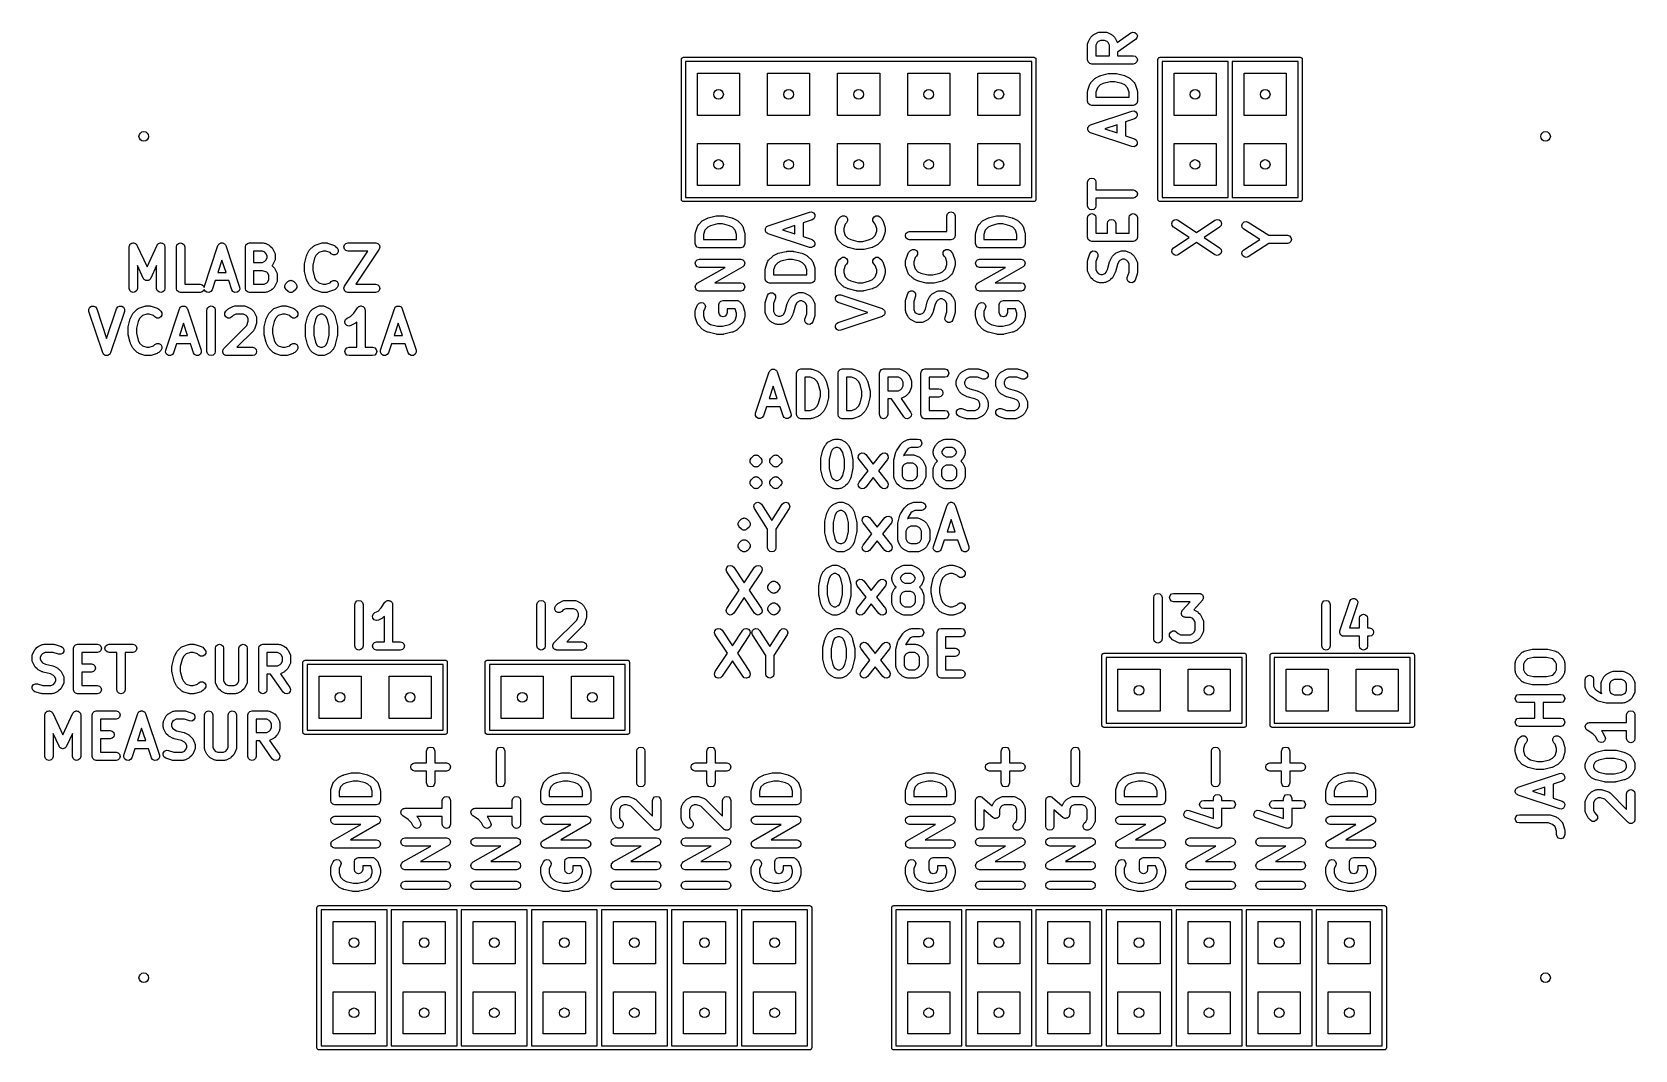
# Model space of a CAD drawing. Extents: x -0.16 to 2.13, y -0.1 to 1.35.
import ezdxf

# ---------------------------------------------------------------- set-up
doc = ezdxf.new("R2010")
doc.units = 0
doc.header["$MEASUREMENT"] = 0
doc.layers.add('BLACK', color=7, linetype='CONTINUOUS')

msp = doc.modelspace()

# ---------------------------------------------------------------- linework, layer by layer
at = {"layer": 'BLACK', "linetype": 'CONTINUOUS'}
for p, q in [((1.3467, 1.3317), (1.3471, 1.333)), ((1.3467, 1.3092), (1.3467, 1.3317)), ((1.3471, 1.333), (1.3474, 1.3343)), ((1.3474, 1.3343), (1.3502, 1.34)), ((1.3502, 1.34), (1.3508, 1.3407)), ((1.3508, 1.3407), (1.3513, 1.3415)), ((1.3513, 1.3415), (1.3541, 1.3443)), ((1.3541, 1.3443), (1.3549, 1.3448)), ((1.3549, 1.3448), (1.3556, 1.3454)), ((1.3556, 1.3454), (1.3613, 1.3482)), ((1.3603, 1.3338), (1.3586, 1.3303)), ((1.3586, 1.3303), (1.3586, 1.3151)), ((1.3618, 1.3353), (1.3603, 1.3338)), ((1.3613, 1.3482), (1.3626, 1.3485)), ((1.3653, 1.337), (1.3618, 1.3353)), ((1.3626, 1.3485), (1.3639, 1.3489)), ((1.3639, 1.3489), (1.3723, 1.3489)), ((1.3709, 1.337), (1.3653, 1.337)), ((1.3745, 1.3353), (1.3709, 1.337)), ((1.3723, 1.3489), (1.3737, 1.3485)), ((1.3737, 1.3485), (1.375, 1.3482)), ((1.3759, 1.3338), (1.3745, 1.3353)), ((1.375, 1.3482), (1.3806, 1.3454)), ((1.3777, 1.3303), (1.3759, 1.3338)), ((1.3777, 1.3151), (1.3777, 1.3303)), ((1.3806, 1.3454), (1.3813, 1.3448)), ((1.3813, 1.3448), (1.3821, 1.3443)), ((1.3821, 1.3443), (1.3849, 1.3415)), ((1.3849, 1.3415), (1.3854, 1.3407)), ((1.3854, 1.3407), (1.3861, 1.34)), ((1.3861, 1.34), (1.3889, 1.3343)), ((1.3889, 1.3342), (1.4083, 1.3478)), ((1.3889, 1.3343), (1.3889, 1.3342)), ((1.4151, 1.3381), (1.3895, 1.3202)), ((1.4083, 1.3478), (1.4112, 1.3488)), ((1.4112, 1.3488), (1.4142, 1.3483)), ((1.4142, 1.3483), (1.4165, 1.3463)), ((1.4171, 1.3404), (1.4151, 1.3381)), ((1.4165, 1.3463), (1.4176, 1.3435)), ((1.4176, 1.3435), (1.4171, 1.3404)), ((0.767, 1.31), (0.7671, 1.3104)), ((0.767, 1.11), (0.767, 1.31)), ((0.7671, 1.3105), (0.7672, 1.3106)), ((0.7671, 1.3104), (0.7671, 1.3105)), ((0.7672, 1.311), (0.7677, 1.3116)), ((0.7672, 1.3106), (0.7672, 1.311)), ((0.7677, 1.3116), (0.7681, 1.3123)), ((0.7681, 1.3123), (0.7684, 1.3123)), ((0.7684, 1.3123), (0.7685, 1.3126)), ((0.7685, 1.3126), (0.7693, 1.3127)), ((0.7693, 1.3127), (0.77, 1.313)), ((0.77, 1.313), (1.27, 1.313)), ((0.773, 1.3071), (0.773, 1.113)), ((1.2671, 1.3071), (0.773, 1.3071)), ((1.2671, 1.113), (1.2671, 1.3071)), ((1.27, 1.313), (1.2704, 1.3129)), ((1.2704, 1.3129), (1.2705, 1.3129)), ((1.2705, 1.3129), (1.2706, 1.3128)), ((1.2706, 1.3128), (1.271, 1.3128)), ((1.271, 1.3128), (1.2716, 1.3123)), ((1.2716, 1.3123), (1.2723, 1.3119)), ((1.2723, 1.3119), (1.2724, 1.3116)), ((1.2724, 1.3116), (1.2726, 1.3115)), ((1.2726, 1.3115), (1.2727, 1.3107)), ((1.2727, 1.3107), (1.273, 1.31)), ((1.273, 1.31), (1.273, 1.11)), ((1.3475, 1.3062), (1.3467, 1.3092)), ((1.3497, 1.3041), (1.3475, 1.3062)), ((1.3526, 1.3033), (1.3497, 1.3041)), ((1.3586, 1.3151), (1.3777, 1.3151)), ((1.3895, 1.3202), (1.3895, 1.3151)), ((1.3895, 1.3151), (1.4117, 1.3151)), ((1.4117, 1.3151), (1.4147, 1.3143)), ((1.4147, 1.3041), (1.4117, 1.3033)), ((1.4147, 1.3143), (1.4168, 1.3121)), ((1.4168, 1.3062), (1.4147, 1.3041)), ((1.4168, 1.3121), (1.4176, 1.3092)), ((1.4176, 1.3092), (1.4168, 1.3062)), ((1.447, 1.31), (1.4471, 1.3104)), ((1.447, 1.11), (1.447, 1.31)), ((1.4471, 1.3105), (1.4472, 1.3106)), ((1.4471, 1.3104), (1.4471, 1.3105)), ((1.4472, 1.311), (1.4477, 1.3116)), ((1.4472, 1.3106), (1.4472, 1.311)), ((1.4477, 1.3116), (1.4481, 1.3123)), ((1.4481, 1.3123), (1.4484, 1.3123)), ((1.4484, 1.3123), (1.4485, 1.3126)), ((1.4485, 1.3126), (1.4493, 1.3127)), ((1.4493, 1.3127), (1.45, 1.313)), ((1.45, 1.313), (1.55, 1.313)), ((1.4529, 1.3071), (1.4529, 1.113)), ((1.5471, 1.3071), (1.4529, 1.3071)), ((1.5471, 1.113), (1.5471, 1.3071)), ((1.55, 1.313), (1.65, 1.313)), ((1.553, 1.3071), (1.553, 1.113)), ((1.647, 1.3071), (1.553, 1.3071)), ((1.647, 1.113), (1.647, 1.3071)), ((1.65, 1.313), (1.6504, 1.3129)), ((1.6504, 1.3129), (1.6505, 1.3129)), ((1.6505, 1.3129), (1.6506, 1.3128)), ((1.6506, 1.3128), (1.651, 1.3128)), ((1.651, 1.3128), (1.6516, 1.3123)), ((1.6516, 1.3123), (1.6523, 1.3119)), ((1.6523, 1.3119), (1.6523, 1.3116)), ((1.6523, 1.3116), (1.6526, 1.3115)), ((1.6526, 1.3115), (1.6527, 1.3107)), ((1.6527, 1.3107), (1.6529, 1.31)), ((1.6529, 1.31), (1.6529, 1.11)), ((0.79, 1.23), (0.79, 1.29)), ((0.79, 1.29), (0.85, 1.29)), ((0.85, 1.29), (0.85, 1.23)), ((0.89, 1.23), (0.89, 1.29)), ((0.89, 1.29), (0.95, 1.29)), ((0.95, 1.29), (0.95, 1.23)), ((0.99, 1.23), (0.99, 1.29)), ((0.99, 1.29), (1.05, 1.29)), ((1.05, 1.29), (1.05, 1.23)), ((1.09, 1.23), (1.09, 1.29)), ((1.09, 1.29), (1.15, 1.29)), ((1.15, 1.29), (1.15, 1.23)), ((1.19, 1.23), (1.19, 1.29)), ((1.19, 1.29), (1.25, 1.29)), ((1.25, 1.29), (1.25, 1.23)), ((1.3513, 1.2768), (1.3569, 1.2824)), ((1.3836, 1.3033), (1.3526, 1.3033)), ((1.3569, 1.2824), (1.3577, 1.2829)), ((1.3577, 1.2829), (1.3584, 1.2835)), ((1.3584, 1.2835), (1.3641, 1.2864)), ((1.3641, 1.2864), (1.3647, 1.2865)), ((1.3647, 1.2865), (1.3653, 1.2868)), ((1.3653, 1.2868), (1.3765, 1.2896)), ((1.3765, 1.2896), (1.3773, 1.2896)), ((1.3773, 1.2896), (1.378, 1.2898)), ((1.378, 1.2898), (1.3864, 1.2898)), ((1.4117, 1.3033), (1.3836, 1.3033)), ((1.3864, 1.2898), (1.3871, 1.2896)), ((1.3871, 1.2896), (1.3878, 1.2896)), ((1.3878, 1.2896), (1.3991, 1.2868)), ((1.3991, 1.2868), (1.3997, 1.2865)), ((1.3997, 1.2865), (1.4003, 1.2864)), ((1.4003, 1.2864), (1.4059, 1.2835)), ((1.4059, 1.2835), (1.4066, 1.2829)), ((1.4066, 1.2829), (1.4075, 1.2824)), ((1.4075, 1.2824), (1.4131, 1.2768)), ((1.47, 1.23), (1.47, 1.29)), ((1.47, 1.29), (1.53, 1.29)), ((1.53, 1.29), (1.53, 1.23)), ((1.57, 1.23), (1.57, 1.29)), ((1.57, 1.29), (1.63, 1.29)), ((1.63, 1.29), (1.63, 1.23)), ((1.3467, 1.2642), (1.347, 1.2651)), ((1.3467, 1.2502), (1.3467, 1.2642)), ((1.347, 1.2651), (1.3471, 1.2661)), ((1.3471, 1.2661), (1.3499, 1.2745)), ((1.3499, 1.2745), (1.3506, 1.2756)), ((1.3506, 1.2756), (1.3513, 1.2768)), ((1.3606, 1.2694), (1.3586, 1.2632)), ((1.3586, 1.2632), (1.3586, 1.2561)), ((1.3646, 1.2734), (1.3606, 1.2694)), ((1.3688, 1.2755), (1.3646, 1.2734)), ((1.3787, 1.278), (1.3688, 1.2755)), ((1.3857, 1.278), (1.3787, 1.278)), ((1.3956, 1.2755), (1.3857, 1.278)), ((1.3998, 1.2734), (1.3956, 1.2755)), ((1.4037, 1.2694), (1.3998, 1.2734)), ((1.4058, 1.2632), (1.4037, 1.2694)), ((1.4058, 1.2561), (1.4058, 1.2632)), ((1.4131, 1.2768), (1.4138, 1.2756)), ((1.4138, 1.2756), (1.4145, 1.2745)), ((1.4145, 1.2745), (1.4173, 1.2661)), ((1.4173, 1.2661), (1.4174, 1.2651)), ((1.4174, 1.2651), (1.4176, 1.2642)), ((1.4176, 1.2642), (1.4176, 1.2502)), ((1.3475, 1.2472), (1.3467, 1.2502)), ((1.3497, 1.245), (1.3475, 1.2472)), ((1.3526, 1.2442), (1.3497, 1.245)), ((1.3508, 1.2164), (1.4098, 1.2361)), ((1.4117, 1.2442), (1.3526, 1.2442)), ((1.3586, 1.2561), (1.4058, 1.2561)), ((1.4098, 1.2361), (1.4129, 1.2363)), ((1.4147, 1.245), (1.4117, 1.2442)), ((1.4129, 1.2363), (1.4156, 1.2349)), ((1.4168, 1.2472), (1.4147, 1.245)), ((1.4176, 1.2502), (1.4168, 1.2472)), ((0.85, 1.23), (0.79, 1.23)), ((0.95, 1.23), (0.89, 1.23)), ((1.05, 1.23), (0.99, 1.23)), ((1.15, 1.23), (1.09, 1.23)), ((1.25, 1.23), (1.19, 1.23)), ((1.3469, 1.212), (1.347, 1.2123)), ((1.347, 1.2123), (1.3471, 1.2126)), ((1.3471, 1.2126), (1.3477, 1.2136)), ((1.3477, 1.2136), (1.3482, 1.2147)), ((1.3482, 1.2147), (1.3485, 1.2149)), ((1.3485, 1.2149), (1.3487, 1.2152)), ((1.3487, 1.2152), (1.3498, 1.2157)), ((1.3498, 1.2157), (1.3508, 1.2164)), ((1.3889, 1.2166), (1.3713, 1.2108)), ((1.3889, 1.2049), (1.3889, 1.2166)), ((1.4136, 1.2249), (1.4007, 1.2206)), ((1.4007, 1.2206), (1.4007, 1.201)), ((1.4161, 1.2265), (1.4136, 1.2249)), ((1.4156, 1.2349), (1.4173, 1.2323)), ((1.4175, 1.2293), (1.4161, 1.2265)), ((1.4173, 1.2323), (1.4175, 1.2293)), ((1.53, 1.23), (1.47, 1.23)), ((1.63, 1.23), (1.57, 1.23)), ((0.79, 1.13), (0.79, 1.19)), ((0.79, 1.19), (0.85, 1.19)), ((0.85, 1.19), (0.85, 1.13)), ((0.89, 1.13), (0.89, 1.19)), ((0.89, 1.19), (0.95, 1.19)), ((0.95, 1.19), (0.95, 1.13)), ((0.99, 1.13), (0.99, 1.19)), ((0.99, 1.19), (1.05, 1.19)), ((1.05, 1.19), (1.05, 1.13)), ((1.09, 1.13), (1.09, 1.19)), ((1.09, 1.19), (1.15, 1.19)), ((1.15, 1.19), (1.15, 1.13)), ((1.19, 1.13), (1.19, 1.19)), ((1.19, 1.19), (1.25, 1.19)), ((1.25, 1.19), (1.25, 1.13)), ((1.3469, 1.2108), (1.3469, 1.212)), ((1.3469, 1.2096), (1.3469, 1.2108)), ((1.347, 1.2093), (1.3469, 1.2096)), ((1.3471, 1.2089), (1.347, 1.2093)), ((1.3477, 1.2079), (1.3471, 1.2089)), ((1.3482, 1.2069), (1.3477, 1.2079)), ((1.3485, 1.2067), (1.3482, 1.2069)), ((1.3487, 1.2064), (1.3485, 1.2067)), ((1.3498, 1.2058), (1.3487, 1.2064)), ((1.3508, 1.2052), (1.3498, 1.2058)), ((1.4098, 1.1855), (1.3508, 1.2052)), ((1.3713, 1.2108), (1.3889, 1.2049)), ((1.4007, 1.201), (1.4136, 1.1967)), ((1.4136, 1.1967), (1.4161, 1.195)), ((1.4161, 1.195), (1.4175, 1.1923)), ((1.4175, 1.1923), (1.4173, 1.1892)), ((1.47, 1.13), (1.47, 1.19)), ((1.47, 1.19), (1.53, 1.19)), ((1.53, 1.19), (1.53, 1.13)), ((1.57, 1.13), (1.57, 1.19)), ((1.57, 1.19), (1.63, 1.19)), ((1.63, 1.19), (1.63, 1.13)), ((1.4129, 1.1853), (1.4098, 1.1855)), ((1.4156, 1.1867), (1.4129, 1.1853)), ((1.4173, 1.1892), (1.4156, 1.1867)), ((0.85, 1.13), (0.79, 1.13)), ((0.95, 1.13), (0.89, 1.13)), ((1.05, 1.13), (0.99, 1.13)), ((1.15, 1.13), (1.09, 1.13)), ((1.25, 1.13), (1.19, 1.13)), ((1.3467, 1.1348), (1.3475, 1.1378)), ((1.3467, 1.1011), (1.3467, 1.1348)), ((1.3475, 1.1378), (1.3497, 1.14)), ((1.3497, 1.14), (1.3526, 1.1407)), ((1.3526, 1.1407), (1.3556, 1.14)), ((1.3556, 1.14), (1.3578, 1.1378)), ((1.3578, 1.1378), (1.3586, 1.1348)), ((1.3586, 1.1348), (1.3586, 1.1239)), ((1.3586, 1.1239), (1.4117, 1.1239)), ((1.4117, 1.1239), (1.4147, 1.1231)), ((1.4147, 1.1231), (1.4168, 1.1209)), ((1.4168, 1.1209), (1.4176, 1.118)), ((1.53, 1.13), (1.47, 1.13)), ((1.63, 1.13), (1.57, 1.13)), ((0.7673, 1.1093), (0.767, 1.11)), ((0.7674, 1.1085), (0.7673, 1.1093)), ((0.7676, 1.1083), (0.7674, 1.1085)), ((0.7677, 1.1081), (0.7676, 1.1083)), ((0.7684, 1.1077), (0.7677, 1.1081)), ((0.769, 1.1072), (0.7684, 1.1077)), ((0.7694, 1.1072), (0.769, 1.1072)), ((0.7695, 1.1071), (0.7694, 1.1072)), ((0.7696, 1.1071), (0.7695, 1.1071)), ((0.77, 1.1071), (0.7696, 1.1071)), ((1.27, 1.1071), (0.77, 1.1071)), ((0.773, 1.113), (1.2671, 1.113)), ((1.2707, 1.1073), (1.27, 1.1071)), ((1.2715, 1.1074), (1.2707, 1.1073)), ((1.2716, 1.1077), (1.2715, 1.1074)), ((1.2719, 1.1077), (1.2716, 1.1077)), ((1.2723, 1.1084), (1.2719, 1.1077)), ((1.2728, 1.109), (1.2723, 1.1084)), ((1.2729, 1.1095), (1.2728, 1.1094)), ((1.2728, 1.1094), (1.2728, 1.109)), ((1.273, 1.11), (1.2729, 1.1096)), ((1.2729, 1.1096), (1.2729, 1.1095)), ((1.3475, 1.0981), (1.3467, 1.1011)), ((1.3497, 1.096), (1.3475, 1.0981)), ((1.3578, 1.0981), (1.3556, 1.096)), ((1.3586, 1.1011), (1.3578, 1.0981)), ((1.4117, 1.1121), (1.3586, 1.1121)), ((1.3586, 1.1121), (1.3586, 1.1011)), ((1.4147, 1.1129), (1.4117, 1.1121)), ((1.4168, 1.115), (1.4147, 1.1129)), ((1.4176, 1.118), (1.4168, 1.115)), ((1.4473, 1.1093), (1.447, 1.11)), ((1.4474, 1.1085), (1.4473, 1.1093)), ((1.4477, 1.1083), (1.4474, 1.1085)), ((1.4477, 1.1081), (1.4477, 1.1083)), ((1.4484, 1.1077), (1.4477, 1.1081)), ((1.449, 1.1072), (1.4484, 1.1077)), ((1.4494, 1.1072), (1.449, 1.1072)), ((1.4495, 1.1071), (1.4494, 1.1072)), ((1.4496, 1.1071), (1.4495, 1.1071)), ((1.45, 1.1071), (1.4496, 1.1071)), ((1.55, 1.1071), (1.45, 1.1071)), ((1.4529, 1.113), (1.5471, 1.113)), ((1.65, 1.1071), (1.55, 1.1071)), ((1.553, 1.113), (1.647, 1.113)), ((1.6507, 1.1073), (1.65, 1.1071)), ((1.6515, 1.1074), (1.6507, 1.1073)), ((1.6517, 1.1077), (1.6515, 1.1074)), ((1.6519, 1.1077), (1.6517, 1.1077)), ((1.6523, 1.1084), (1.6519, 1.1077)), ((1.6528, 1.109), (1.6523, 1.1084)), ((1.6529, 1.1095), (1.6528, 1.1094)), ((1.6528, 1.1094), (1.6528, 1.109)), ((1.6529, 1.11), (1.6529, 1.1096)), ((1.6529, 1.1096), (1.6529, 1.1095)), ((0.7913, 1.0739), (0.7969, 1.0795)), ((0.7969, 1.0795), (0.7977, 1.08)), ((0.7977, 1.08), (0.7984, 1.0806)), ((0.7984, 1.0806), (0.8041, 1.0835)), ((0.8041, 1.0835), (0.8047, 1.0836)), ((0.8047, 1.0836), (0.8053, 1.0839)), ((0.8053, 1.0839), (0.8165, 1.0867)), ((0.8187, 1.0751), (0.8088, 1.0726)), ((0.8165, 1.0867), (0.8173, 1.0867)), ((0.8173, 1.0867), (0.818, 1.0869)), ((0.818, 1.0869), (0.8264, 1.0869)), ((0.8257, 1.0751), (0.8187, 1.0751)), ((0.8356, 1.0726), (0.8257, 1.0751)), ((0.8264, 1.0869), (0.8271, 1.0867)), ((0.8271, 1.0867), (0.8278, 1.0867)), ((0.8278, 1.0867), (0.8391, 1.0839)), ((0.8391, 1.0839), (0.8396, 1.0836)), ((0.8396, 1.0836), (0.8403, 1.0835)), ((0.8403, 1.0835), (0.8459, 1.0806)), ((0.8459, 1.0806), (0.8466, 1.08)), ((0.8466, 1.08), (0.8474, 1.0795)), ((0.8474, 1.0795), (0.8531, 1.0739)), ((0.8908, 1.0725), (0.9498, 1.0922)), ((0.9536, 1.081), (0.9407, 1.0767)), ((0.9407, 1.0767), (0.9407, 1.0571)), ((0.9498, 1.0922), (0.9529, 1.0924)), ((0.9529, 1.0924), (0.9556, 1.091)), ((0.9561, 1.0827), (0.9536, 1.081)), ((0.9556, 1.091), (0.9573, 1.0885)), ((0.9575, 1.0854), (0.9561, 1.0827)), ((0.9573, 1.0885), (0.9575, 1.0854)), ((0.987, 1.0716), (0.9899, 1.08)), ((0.9899, 1.08), (0.9906, 1.0812)), ((0.9906, 1.0812), (0.9913, 1.0823)), ((0.9913, 1.0823), (0.9941, 1.0852)), ((0.9941, 1.0852), (0.9967, 1.0867)), ((0.9967, 1.0867), (0.9998, 1.0867)), ((1.0006, 1.075), (0.9986, 1.0688)), ((0.9998, 1.0867), (1.0025, 1.0852)), ((1.0025, 1.0768), (1.0006, 1.075)), ((1.0025, 1.0852), (1.004, 1.0825)), ((1.004, 1.0795), (1.0025, 1.0768)), ((1.004, 1.0825), (1.004, 1.0795)), ((1.0404, 1.0825), (1.0419, 1.0852)), ((1.0404, 1.0795), (1.0404, 1.0825)), ((1.0419, 1.0768), (1.0404, 1.0795)), ((1.0419, 1.0852), (1.0446, 1.0867)), ((1.0437, 1.075), (1.0419, 1.0768)), ((1.0458, 1.0688), (1.0437, 1.075)), ((1.0446, 1.0867), (1.0476, 1.0867)), ((1.0476, 1.0867), (1.0503, 1.0852)), ((1.0503, 1.0852), (1.0531, 1.0823)), ((1.0531, 1.0823), (1.0537, 1.0812)), ((1.0537, 1.0812), (1.0545, 1.08)), ((1.0545, 1.08), (1.0573, 1.0716)), ((1.1458, 1.0866), (1.1466, 1.0896)), ((1.1458, 1.0644), (1.1458, 1.0866)), ((1.1466, 1.0896), (1.1487, 1.0917)), ((1.1487, 1.0917), (1.1517, 1.0925)), ((1.1517, 1.0925), (1.1547, 1.0917)), ((1.1547, 1.0917), (1.1568, 1.0896)), ((1.1568, 1.0896), (1.1576, 1.0866)), ((1.1576, 1.0866), (1.1576, 1.0585)), ((1.1913, 1.0739), (1.1969, 1.0795)), ((1.1969, 1.0795), (1.1977, 1.08)), ((1.1977, 1.08), (1.1985, 1.0806)), ((1.1985, 1.0806), (1.2041, 1.0835)), ((1.2041, 1.0835), (1.2047, 1.0836)), ((1.2047, 1.0836), (1.2053, 1.0839)), ((1.2053, 1.0839), (1.2165, 1.0867)), ((1.2187, 1.0751), (1.2088, 1.0726)), ((1.2165, 1.0867), (1.2173, 1.0867)), ((1.2173, 1.0867), (1.218, 1.0869)), ((1.218, 1.0869), (1.2264, 1.0869)), ((1.2257, 1.0751), (1.2187, 1.0751)), ((1.2356, 1.0726), (1.2257, 1.0751)), ((1.2264, 1.0869), (1.2271, 1.0867)), ((1.2271, 1.0867), (1.2278, 1.0867)), ((1.2278, 1.0867), (1.2391, 1.0839)), ((1.2391, 1.0839), (1.2396, 1.0836)), ((1.2396, 1.0836), (1.2403, 1.0835)), ((1.2403, 1.0835), (1.2459, 1.0806)), ((1.2459, 1.0806), (1.2466, 1.08)), ((1.2466, 1.08), (1.2474, 1.0795)), ((1.2474, 1.0795), (1.2531, 1.0739)), ((1.3467, 1.0842), (1.3475, 1.0872)), ((1.3467, 1.0561), (1.3467, 1.0842)), ((1.3475, 1.0872), (1.3497, 1.0893)), ((1.3526, 1.0952), (1.3497, 1.096)), ((1.3497, 1.0893), (1.3526, 1.0901)), ((1.3556, 1.096), (1.3526, 1.0952)), ((1.3526, 1.0901), (1.3556, 1.0893)), ((1.3556, 1.0893), (1.3578, 1.0872)), ((1.3578, 1.0872), (1.3586, 1.0842)), ((1.3586, 1.0842), (1.3586, 1.062)), ((1.3749, 1.0758), (1.3757, 1.0788)), ((1.3749, 1.062), (1.3749, 1.0758)), ((1.3757, 1.0788), (1.3778, 1.0809)), ((1.3778, 1.0809), (1.3808, 1.0817)), ((1.3808, 1.0817), (1.3837, 1.0809)), ((1.3837, 1.0809), (1.3859, 1.0788)), ((1.3859, 1.0788), (1.3867, 1.0758)), ((1.3867, 1.0758), (1.3867, 1.062)), ((1.4058, 1.0842), (1.4066, 1.0872)), ((1.4058, 1.062), (1.4058, 1.0842)), ((1.4066, 1.0872), (1.4087, 1.0893)), ((1.4087, 1.0893), (1.4117, 1.0901)), ((1.4117, 1.0901), (1.4147, 1.0893)), ((1.4147, 1.0893), (1.4168, 1.0872)), ((1.4168, 1.0872), (1.4176, 1.0842)), ((1.4176, 1.0842), (1.4176, 1.0561)), ((1.4668, 1.076), (1.4677, 1.0789)), ((1.4674, 1.073), (1.4668, 1.076)), ((1.4677, 1.0789), (1.47, 1.0809)), ((1.47, 1.0809), (1.473, 1.0815)), ((1.473, 1.0815), (1.4759, 1.0805)), ((1.4759, 1.0805), (1.5022, 1.063)), ((1.5022, 1.063), (1.5284, 1.0805)), ((1.5284, 1.0805), (1.5313, 1.0815)), ((1.5313, 1.0815), (1.5343, 1.0809)), ((1.5343, 1.0809), (1.5366, 1.0789)), ((1.5366, 1.0789), (1.5376, 1.076)), ((1.5376, 1.076), (1.537, 1.073)), ((1.5668, 1.073), (1.5677, 1.0759)), ((1.5677, 1.0759), (1.5699, 1.078)), ((1.5699, 1.078), (1.5729, 1.0787)), ((1.5729, 1.0787), (1.5758, 1.0777)), ((1.5758, 1.0777), (1.6053, 1.059)), ((0.7867, 1.0613), (0.787, 1.0622)), ((0.7867, 1.0472), (0.7867, 1.0613)), ((0.787, 1.0632), (0.7899, 1.0716)), ((0.787, 1.0622), (0.787, 1.0632)), ((0.7899, 1.0716), (0.7906, 1.0727)), ((0.7906, 1.0727), (0.7913, 1.0739)), ((0.8006, 1.0665), (0.7986, 1.0603)), ((0.7986, 1.0603), (0.7986, 1.0531)), ((0.7986, 1.0531), (0.8458, 1.0531)), ((0.8046, 1.0705), (0.8006, 1.0665)), ((0.8088, 1.0726), (0.8046, 1.0705)), ((0.8398, 1.0705), (0.8356, 1.0726)), ((0.8437, 1.0665), (0.8398, 1.0705)), ((0.8458, 1.0603), (0.8437, 1.0665)), ((0.8458, 1.0531), (0.8458, 1.0603)), ((0.8531, 1.0739), (0.8537, 1.0727)), ((0.8537, 1.0727), (0.8545, 1.0716)), ((0.8545, 1.0716), (0.8573, 1.0632)), ((0.8573, 1.0632), (0.8574, 1.0622)), ((0.8574, 1.0622), (0.8576, 1.0613)), ((0.8576, 1.0613), (0.8576, 1.0472)), ((0.8869, 1.0681), (0.887, 1.0684)), ((0.8869, 1.0669), (0.8869, 1.0681)), ((0.8869, 1.0657), (0.8869, 1.0669)), ((0.887, 1.0654), (0.8869, 1.0657)), ((0.887, 1.0688), (0.8877, 1.0698)), ((0.887, 1.0684), (0.887, 1.0688)), ((0.887, 1.0651), (0.887, 1.0654)), ((0.8877, 1.0641), (0.887, 1.0651)), ((0.8877, 1.0698), (0.8882, 1.0708)), ((0.8882, 1.063), (0.8877, 1.0641)), ((0.8882, 1.0708), (0.8885, 1.071)), ((0.8885, 1.0628), (0.8882, 1.063)), ((0.8885, 1.071), (0.8887, 1.0713)), ((0.8887, 1.0625), (0.8885, 1.0628)), ((0.8887, 1.0713), (0.8898, 1.0719)), ((0.8898, 1.062), (0.8887, 1.0625)), ((0.8898, 1.0719), (0.8908, 1.0725)), ((0.8908, 1.0613), (0.8898, 1.062)), ((0.9498, 1.0416), (0.8908, 1.0613)), ((0.9289, 1.0728), (0.9113, 1.0669)), ((0.9113, 1.0669), (0.9289, 1.0611)), ((0.9289, 1.0611), (0.9289, 1.0728)), ((0.9407, 1.0571), (0.9536, 1.0528)), ((0.9536, 1.0528), (0.9561, 1.0512)), ((0.9867, 1.0697), (0.987, 1.0707)), ((0.9867, 1.0641), (0.9867, 1.0697)), ((0.987, 1.0632), (0.9867, 1.0641)), ((0.987, 1.0707), (0.987, 1.0716)), ((0.987, 1.0622), (0.987, 1.0632)), ((0.9899, 1.0538), (0.987, 1.0622)), ((0.9906, 1.0527), (0.9899, 1.0538)), ((0.9913, 1.0515), (0.9906, 1.0527)), ((0.9986, 1.0688), (0.9986, 1.0651)), ((0.9986, 1.0651), (1.0006, 1.0589)), ((1.0006, 1.0589), (1.0046, 1.0549)), ((1.0046, 1.0549), (1.0088, 1.0528)), ((1.0088, 1.0528), (1.0187, 1.0503)), ((1.0257, 1.0503), (1.0356, 1.0528)), ((1.0356, 1.0528), (1.0398, 1.0549)), ((1.0398, 1.0549), (1.0437, 1.0589)), ((1.0437, 1.0589), (1.0458, 1.0651)), ((1.0458, 1.0651), (1.0458, 1.0688)), ((1.0537, 1.0527), (1.0531, 1.0515)), ((1.0545, 1.0538), (1.0537, 1.0527)), ((1.0573, 1.0622), (1.0545, 1.0538)), ((1.0573, 1.0716), (1.0574, 1.0707)), ((1.0574, 1.0632), (1.0573, 1.0622)), ((1.0574, 1.0707), (1.0576, 1.0697)), ((1.0576, 1.0641), (1.0574, 1.0632)), ((1.0576, 1.0697), (1.0576, 1.0641)), ((1.0868, 1.0585), (1.0875, 1.0614)), ((1.0875, 1.0555), (1.0868, 1.0585)), ((1.0875, 1.0614), (1.0897, 1.0636)), ((1.0897, 1.0534), (1.0875, 1.0555)), ((1.0897, 1.0636), (1.0926, 1.0644)), ((1.0926, 1.0526), (1.0897, 1.0534)), ((1.0926, 1.0644), (1.1458, 1.0644)), ((1.1517, 1.0526), (1.0926, 1.0526)), ((1.1547, 1.0534), (1.1517, 1.0526)), ((1.1568, 1.0555), (1.1547, 1.0534)), ((1.1576, 1.0585), (1.1568, 1.0555)), ((1.1867, 1.0613), (1.187, 1.0622)), ((1.1867, 1.0472), (1.1867, 1.0613)), ((1.187, 1.0632), (1.1899, 1.0716)), ((1.187, 1.0622), (1.187, 1.0632)), ((1.1899, 1.0716), (1.1906, 1.0727)), ((1.1906, 1.0727), (1.1913, 1.0739)), ((1.2006, 1.0665), (1.1986, 1.0603)), ((1.1986, 1.0603), (1.1986, 1.0531)), ((1.1986, 1.0531), (1.2458, 1.0531)), ((1.2046, 1.0705), (1.2006, 1.0665)), ((1.2088, 1.0726), (1.2046, 1.0705)), ((1.2398, 1.0705), (1.2356, 1.0726)), ((1.2437, 1.0665), (1.2398, 1.0705)), ((1.2458, 1.0603), (1.2437, 1.0665)), ((1.2458, 1.0531), (1.2458, 1.0603)), ((1.2531, 1.0739), (1.2537, 1.0727)), ((1.2537, 1.0727), (1.2545, 1.0716)), ((1.2545, 1.0716), (1.2573, 1.0632)), ((1.2573, 1.0632), (1.2574, 1.0622)), ((1.2574, 1.0622), (1.2576, 1.0613)), ((1.2576, 1.0613), (1.2576, 1.0472)), ((1.3475, 1.0532), (1.3467, 1.0561)), ((1.3467, 1.0561), (1.3467, 1.0561)), ((1.3497, 1.051), (1.3475, 1.0532)), ((1.3586, 1.062), (1.3749, 1.062)), ((1.3867, 1.062), (1.4058, 1.062)), ((1.4168, 1.0532), (1.4147, 1.051)), ((1.4176, 1.0561), (1.4168, 1.0532)), ((1.4694, 1.0707), (1.4674, 1.073)), ((1.4915, 1.0559), (1.4694, 1.0707)), ((1.4694, 1.0411), (1.4915, 1.0559)), ((1.535, 1.0707), (1.5128, 1.0559)), ((1.5128, 1.0559), (1.535, 1.0411)), ((1.537, 1.073), (1.535, 1.0707)), ((1.5674, 1.07), (1.5668, 1.073)), ((1.5695, 1.0678), (1.5674, 1.07)), ((1.5926, 1.0531), (1.5695, 1.0678)), ((1.5695, 1.0384), (1.5926, 1.0531)), ((1.6053, 1.059), (1.6317, 1.059)), ((1.6317, 1.059), (1.6347, 1.0582)), ((1.6347, 1.0582), (1.6368, 1.056)), ((1.6368, 1.056), (1.6376, 1.0531)), ((1.6376, 1.0531), (1.6368, 1.0501)), ((-0.021, 1.0429), (-0.0206, 1.0441)), ((-0.021, 1.0426), (-0.021, 1.0429)), ((-0.021, 1.0424), (-0.021, 1.0426)), ((-0.021, 0.9833), (-0.021, 1.0424)), ((-0.0206, 1.0441), (-0.0202, 1.0453)), ((-0.0202, 1.0453), (-0.0201, 1.0455)), ((-0.0201, 1.0455), (-0.02, 1.0457)), ((-0.02, 1.0457), (-0.019, 1.0466)), ((-0.019, 1.0466), (-0.0181, 1.0475)), ((-0.0181, 1.0475), (-0.0178, 1.0475)), ((-0.0178, 1.0475), (-0.0176, 1.0477)), ((-0.0176, 1.0477), (-0.0164, 1.0479)), ((-0.0164, 1.0479), (-0.0151, 1.0482)), ((-0.0151, 1.0482), (-0.0149, 1.0482)), ((-0.0149, 1.0482), (-0.0146, 1.0482)), ((-0.0146, 1.0482), (-0.0134, 1.0478)), ((-0.0134, 1.0478), (-0.0122, 1.0475)), ((-0.0122, 1.0475), (-0.012, 1.0473)), ((-0.012, 1.0473), (-0.0117, 1.0472)), ((-0.0117, 1.0472), (-0.0109, 1.0462)), ((-0.0109, 1.0462), (-0.01, 1.0453)), ((-0.01, 1.0453), (-0.01, 1.0451)), ((-0.01, 1.0451), (-0.0098, 1.0449)), ((-0.0098, 1.0449), (0.0046, 1.0141)), ((0.0046, 1.0141), (0.0189, 1.0449)), ((0.0189, 1.0449), (0.0191, 1.0451)), ((0.0191, 1.0453), (0.02, 1.0462)), ((0.0191, 1.0451), (0.0191, 1.0453)), ((0.02, 1.0462), (0.0208, 1.0472)), ((0.0208, 1.0472), (0.0211, 1.0473)), ((0.0211, 1.0473), (0.0213, 1.0475)), ((0.0213, 1.0475), (0.0225, 1.0478)), ((0.0225, 1.0478), (0.0237, 1.0482)), ((0.0237, 1.0482), (0.024, 1.0482)), ((0.024, 1.0482), (0.0242, 1.0482)), ((0.0242, 1.0482), (0.0255, 1.0479)), ((0.0255, 1.0479), (0.0267, 1.0477)), ((0.0267, 1.0477), (0.0269, 1.0475)), ((0.0269, 1.0475), (0.0272, 1.0475)), ((0.0272, 1.0475), (0.0281, 1.0466)), ((0.0281, 1.0466), (0.0291, 1.0457)), ((0.0291, 1.0457), (0.0292, 1.0455)), ((0.0292, 1.0455), (0.0293, 1.0453)), ((0.0293, 1.0453), (0.0297, 1.0441)), ((0.0297, 1.0441), (0.0301, 1.0429)), ((0.0301, 1.0429), (0.0301, 1.0426)), ((0.0301, 1.0426), (0.0301, 1.0424)), ((0.0301, 1.0424), (0.0301, 0.9833)), ((0.0465, 1.0424), (0.0472, 1.0453)), ((0.0465, 0.9833), (0.0465, 1.0424)), ((0.0472, 1.0453), (0.0494, 1.0475)), ((0.0494, 1.0475), (0.0524, 1.0482)), ((0.0524, 1.0482), (0.0553, 1.0475)), ((0.0553, 1.0475), (0.0575, 1.0453)), ((0.0575, 1.0453), (0.0583, 1.0424)), ((0.0583, 1.0424), (0.0583, 0.9892)), ((0.0861, 0.9852), (0.1058, 1.0442)), ((0.1058, 1.0442), (0.1065, 1.0452)), ((0.1065, 1.0452), (0.107, 1.0463)), ((0.107, 1.0463), (0.1073, 1.0465)), ((0.1073, 1.0465), (0.1075, 1.0468)), ((0.1075, 1.0468), (0.1086, 1.0473)), ((0.1086, 1.0473), (0.1095, 1.0479)), ((0.1095, 1.0479), (0.1099, 1.048)), ((0.1099, 1.048), (0.1102, 1.0481)), ((0.1102, 1.0481), (0.1114, 1.0481)), ((0.1114, 1.0481), (0.1126, 1.0481)), ((0.1126, 1.0481), (0.1129, 1.048)), ((0.1129, 1.048), (0.1133, 1.0479)), ((0.1133, 1.0479), (0.1143, 1.0473)), ((0.1143, 1.0473), (0.1153, 1.0468)), ((0.1153, 1.0468), (0.1155, 1.0465)), ((0.1155, 1.0465), (0.1158, 1.0463)), ((0.1158, 1.0463), (0.1164, 1.0452)), ((0.1164, 1.0452), (0.117, 1.0442)), ((0.117, 1.0442), (0.1367, 0.9852)), ((0.1449, 1.0424), (0.1457, 1.0453)), ((0.1449, 0.9833), (0.1449, 1.0424)), ((0.1457, 1.0453), (0.1478, 1.0475)), ((0.1478, 1.0475), (0.1508, 1.0482)), ((0.1508, 1.0482), (0.1705, 1.0482)), ((0.1691, 1.0364), (0.1567, 1.0364)), ((0.1567, 1.0364), (0.1567, 1.0201)), ((0.1726, 1.0347), (0.1691, 1.0364)), ((0.1705, 1.0482), (0.1718, 1.0479)), ((0.1718, 1.0479), (0.1731, 1.0476)), ((0.1741, 1.0332), (0.1726, 1.0347)), ((0.1731, 1.0476), (0.1787, 1.0448)), ((0.1758, 1.0297), (0.1741, 1.0332)), ((0.1758, 1.0269), (0.1758, 1.0297)), ((0.1787, 1.0448), (0.1794, 1.0442)), ((0.1794, 1.0442), (0.1803, 1.0437)), ((0.1803, 1.0437), (0.1831, 1.0409)), ((0.1831, 1.0409), (0.1836, 1.0401)), ((0.1836, 1.0401), (0.1842, 1.0394)), ((0.1842, 1.0394), (0.187, 1.0337)), ((0.187, 1.0337), (0.1873, 1.0324)), ((0.1873, 1.0324), (0.1876, 1.0311)), ((0.1876, 1.0311), (0.1876, 1.0255)), ((0.2294, 1.0185), (0.2322, 1.0297)), ((0.2322, 1.0297), (0.2325, 1.0303)), ((0.2325, 1.0303), (0.2327, 1.0309)), ((0.2327, 1.0309), (0.2355, 1.0366)), ((0.2355, 1.0366), (0.2361, 1.0373)), ((0.2361, 1.0373), (0.2366, 1.0381)), ((0.2366, 1.0381), (0.2422, 1.0437)), ((0.2422, 1.0437), (0.2434, 1.0444)), ((0.2434, 1.0444), (0.2445, 1.0451)), ((0.2456, 1.0304), (0.2435, 1.0262)), ((0.2445, 1.0451), (0.253, 1.0479)), ((0.2496, 1.0344), (0.2456, 1.0304)), ((0.2558, 1.0364), (0.2496, 1.0344)), ((0.253, 1.0479), (0.2539, 1.048)), ((0.2539, 1.048), (0.2548, 1.0482)), ((0.2548, 1.0482), (0.2605, 1.0482)), ((0.2595, 1.0364), (0.2558, 1.0364)), ((0.2657, 1.0344), (0.2595, 1.0364)), ((0.2605, 1.0482), (0.2614, 1.048)), ((0.2614, 1.048), (0.2623, 1.0479)), ((0.2623, 1.0479), (0.2708, 1.0451)), ((0.2675, 1.0326), (0.2657, 1.0344)), ((0.2702, 1.031), (0.2675, 1.0326)), ((0.2732, 1.031), (0.2702, 1.031)), ((0.2708, 1.0451), (0.2719, 1.0444)), ((0.2719, 1.0444), (0.2731, 1.0437)), ((0.2731, 1.0437), (0.2759, 1.0409)), ((0.2759, 1.0326), (0.2732, 1.031)), ((0.2759, 1.0409), (0.2774, 1.0382)), ((0.2774, 1.0352), (0.2759, 1.0326)), ((0.2774, 1.0382), (0.2774, 1.0352)), ((0.2855, 1.0424), (0.2863, 1.0453)), ((0.2863, 1.0394), (0.2855, 1.0424)), ((0.2863, 1.0453), (0.2884, 1.0475)), ((0.2884, 1.0372), (0.2863, 1.0394)), ((0.2865, 0.9866), (0.3197, 1.0364)), ((0.2884, 1.0475), (0.2914, 1.0482)), ((0.2914, 1.0364), (0.2884, 1.0372)), ((0.2914, 1.0482), (0.3308, 1.0482)), ((0.3197, 1.0364), (0.2914, 1.0364)), ((0.3357, 1.0391), (0.3024, 0.9892)), ((0.3308, 1.0482), (0.3309, 1.0482)), ((0.3309, 1.0482), (0.3311, 1.0482)), ((0.3311, 1.0482), (0.3324, 1.0478)), ((0.3324, 1.0478), (0.3337, 1.0475)), ((0.3337, 1.0475), (0.3338, 1.0473)), ((0.3338, 1.0473), (0.334, 1.0473)), ((0.334, 1.0473), (0.3349, 1.0462)), ((0.3349, 1.0462), (0.3359, 1.0453)), ((0.3359, 1.0394), (0.3357, 1.0393)), ((0.3357, 1.0393), (0.3357, 1.0391)), ((0.3359, 1.0453), (0.3359, 1.0451)), ((0.3359, 1.0451), (0.3361, 1.045)), ((0.3362, 1.0407), (0.3359, 1.0394)), ((0.3361, 1.045), (0.3363, 1.0436)), ((0.3367, 1.042), (0.3362, 1.0407)), ((0.3363, 1.0436), (0.3367, 1.0424)), ((0.3367, 1.0424), (0.3366, 1.0422)), ((0.3366, 1.0422), (0.3367, 1.042)), ((0.7875, 1.0443), (0.7867, 1.0472)), ((0.7897, 1.0421), (0.7875, 1.0443)), ((0.7927, 1.0413), (0.7897, 1.0421)), ((0.8517, 1.0413), (0.7927, 1.0413)), ((0.8547, 1.0421), (0.8517, 1.0413)), ((0.8568, 1.0443), (0.8547, 1.0421)), ((0.8576, 1.0472), (0.8568, 1.0443)), ((0.8969, 1.0289), (0.8977, 1.0294)), ((0.8977, 1.0294), (0.8984, 1.03)), ((0.8984, 1.03), (0.9041, 1.0328)), ((0.9041, 1.0328), (0.9047, 1.033)), ((0.9047, 1.033), (0.9053, 1.0333)), ((0.9053, 1.0333), (0.9165, 1.0361)), ((0.9165, 1.0361), (0.9173, 1.0361)), ((0.9173, 1.0361), (0.918, 1.0363)), ((0.918, 1.0363), (0.9264, 1.0363)), ((0.9264, 1.0363), (0.9271, 1.0361)), ((0.9271, 1.0361), (0.9278, 1.0361)), ((0.9278, 1.0361), (0.9391, 1.0333)), ((0.9391, 1.0333), (0.9396, 1.033)), ((0.9396, 1.033), (0.9403, 1.0328)), ((0.9403, 1.0328), (0.9459, 1.03)), ((0.9459, 1.03), (0.9466, 1.0294)), ((0.9466, 1.0294), (0.9474, 1.0289)), ((0.9529, 1.0414), (0.9498, 1.0416)), ((0.9556, 1.0428), (0.9529, 1.0414)), ((0.9573, 1.0454), (0.9556, 1.0428)), ((0.9561, 1.0512), (0.9575, 1.0484)), ((0.9575, 1.0484), (0.9573, 1.0454)), ((0.9969, 1.0459), (0.9913, 1.0515)), ((0.9977, 1.0454), (0.9969, 1.0459)), ((0.9984, 1.0448), (0.9977, 1.0454)), ((1.0041, 1.0419), (0.9984, 1.0448)), ((1.0047, 1.0418), (1.0041, 1.0419)), ((1.0053, 1.0415), (1.0047, 1.0418)), ((1.0165, 1.0387), (1.0053, 1.0415)), ((1.0173, 1.0387), (1.0165, 1.0387)), ((1.018, 1.0385), (1.0173, 1.0387)), ((1.0264, 1.0385), (1.018, 1.0385)), ((1.0187, 1.0503), (1.0257, 1.0503)), ((1.0271, 1.0387), (1.0264, 1.0385)), ((1.0278, 1.0387), (1.0271, 1.0387)), ((1.0391, 1.0415), (1.0278, 1.0387)), ((1.0396, 1.0418), (1.0391, 1.0415)), ((1.0403, 1.0419), (1.0396, 1.0418)), ((1.0459, 1.0448), (1.0403, 1.0419)), ((1.0466, 1.0454), (1.0459, 1.0448)), ((1.0474, 1.0459), (1.0466, 1.0454)), ((1.0531, 1.0515), (1.0474, 1.0459)), ((1.0871, 1.0238), (1.0899, 1.0322)), ((1.0899, 1.0322), (1.0906, 1.0334)), ((1.0906, 1.0334), (1.0913, 1.0345)), ((1.0913, 1.0345), (1.0941, 1.0373)), ((1.0941, 1.0373), (1.0967, 1.0389)), ((1.0967, 1.0389), (1.0998, 1.0389)), ((1.0998, 1.0389), (1.1024, 1.0373)), ((1.1024, 1.0373), (1.104, 1.0347)), ((1.104, 1.0316), (1.1024, 1.029)), ((1.104, 1.0347), (1.104, 1.0316)), ((1.1404, 1.0347), (1.1419, 1.0373)), ((1.1404, 1.0316), (1.1404, 1.0347)), ((1.1419, 1.029), (1.1404, 1.0316)), ((1.1419, 1.0373), (1.1445, 1.0389)), ((1.1445, 1.0389), (1.1476, 1.0389)), ((1.1476, 1.0389), (1.1503, 1.0373)), ((1.1503, 1.0373), (1.1531, 1.0345)), ((1.1531, 1.0345), (1.1538, 1.0334)), ((1.1538, 1.0334), (1.1545, 1.0322)), ((1.1545, 1.0322), (1.1573, 1.0238)), ((1.1875, 1.0443), (1.1867, 1.0472)), ((1.1897, 1.0421), (1.1875, 1.0443)), ((1.1926, 1.0413), (1.1897, 1.0421)), ((1.2517, 1.0413), (1.1926, 1.0413)), ((1.2547, 1.0421), (1.2517, 1.0413)), ((1.2568, 1.0443), (1.2547, 1.0421)), ((1.2576, 1.0472), (1.2568, 1.0443)), ((1.3471, 1.0242), (1.3499, 1.0327)), ((1.3526, 1.0502), (1.3497, 1.051)), ((1.3499, 1.0327), (1.3515, 1.0352)), ((1.3515, 1.0352), (1.3543, 1.0366)), ((1.3808, 1.0502), (1.3526, 1.0502)), ((1.3543, 1.0366), (1.3573, 1.0364)), ((1.3573, 1.0364), (1.3599, 1.0347)), ((1.3599, 1.0347), (1.3613, 1.032)), ((1.3613, 1.032), (1.3611, 1.0289)), ((1.4117, 1.0502), (1.3808, 1.0502)), ((1.3818, 1.0285), (1.3822, 1.0293)), ((1.3822, 1.0293), (1.385, 1.0322)), ((1.385, 1.0322), (1.3859, 1.0326)), ((1.3859, 1.0326), (1.3866, 1.0333)), ((1.3866, 1.0333), (1.3922, 1.0361)), ((1.3922, 1.0361), (1.3935, 1.0364)), ((1.3935, 1.0364), (1.3948, 1.0367)), ((1.3948, 1.0367), (1.4005, 1.0367)), ((1.4005, 1.0367), (1.4018, 1.0364)), ((1.4018, 1.0364), (1.4031, 1.0361)), ((1.4031, 1.0361), (1.4087, 1.0333)), ((1.4087, 1.0333), (1.4094, 1.0326)), ((1.4094, 1.0326), (1.4103, 1.0322)), ((1.4103, 1.0322), (1.4131, 1.0293)), ((1.4147, 1.051), (1.4117, 1.0502)), ((1.4131, 1.0293), (1.4135, 1.0285)), ((1.4668, 1.0358), (1.4674, 1.0388)), ((1.4677, 1.0329), (1.4668, 1.0358)), ((1.4674, 1.0388), (1.4694, 1.0411)), ((1.47, 1.0309), (1.4677, 1.0329)), ((1.473, 1.0303), (1.47, 1.0309)), ((1.4759, 1.0313), (1.473, 1.0303)), ((1.5022, 1.0488), (1.4759, 1.0313)), ((1.5284, 1.0313), (1.5022, 1.0488)), ((1.5313, 1.0303), (1.5284, 1.0313)), ((1.5343, 1.0309), (1.5313, 1.0303)), ((1.5366, 1.0329), (1.5343, 1.0309)), ((1.535, 1.0411), (1.537, 1.0388)), ((1.5376, 1.0358), (1.5366, 1.0329)), ((1.537, 1.0388), (1.5376, 1.0358)), ((1.5668, 1.0331), (1.5674, 1.0361)), ((1.5677, 1.0302), (1.5668, 1.0331)), ((1.5674, 1.0361), (1.5695, 1.0384)), ((1.5699, 1.0282), (1.5677, 1.0302)), ((1.6053, 1.0472), (1.5758, 1.0284)), ((1.6317, 1.0472), (1.6053, 1.0472)), ((1.6347, 1.048), (1.6317, 1.0472)), ((1.6368, 1.0501), (1.6347, 1.048)), ((-0.0008, 0.9977), (-0.0092, 1.0157)), ((-0.0092, 1.0157), (-0.0092, 0.9833)), ((0.0183, 1.0157), (0.0099, 0.9977)), ((0.0183, 0.9833), (0.0183, 1.0157)), ((0.1114, 1.0237), (0.1055, 1.0061)), ((0.1173, 1.0061), (0.1114, 1.0237)), ((0.1567, 1.0201), (0.1691, 1.0201)), ((0.1695, 1.0083), (0.1567, 1.0083)), ((0.1567, 1.0083), (0.1567, 0.9892)), ((0.1691, 1.0201), (0.1726, 1.0219)), ((0.1757, 1.0063), (0.1695, 1.0083)), ((0.1726, 1.0219), (0.1741, 1.0233)), ((0.1741, 1.0233), (0.1758, 1.0269)), ((0.1831, 1.0157), (0.183, 1.0156)), ((0.183, 1.0156), (0.1831, 1.0156)), ((0.1836, 1.0165), (0.1831, 1.0157)), ((0.1831, 1.0156), (0.1859, 1.0128)), ((0.1842, 1.0172), (0.1836, 1.0165)), ((0.187, 1.0228), (0.1842, 1.0172)), ((0.1859, 1.0128), (0.1864, 1.012)), ((0.1864, 1.012), (0.187, 1.0112)), ((0.1873, 1.0242), (0.187, 1.0228)), ((0.187, 1.0112), (0.1898, 1.0056)), ((0.1876, 1.0255), (0.1873, 1.0242)), ((0.2292, 1.017), (0.2294, 1.0177)), ((0.2292, 1.0086), (0.2292, 1.017)), ((0.2294, 1.0079), (0.2292, 1.0086)), ((0.2294, 1.0177), (0.2294, 1.0185)), ((0.2294, 1.0072), (0.2294, 1.0079)), ((0.2322, 0.9959), (0.2294, 1.0072)), ((0.2435, 1.0262), (0.2411, 1.0163)), ((0.2411, 1.0163), (0.2411, 1.0093)), ((0.2411, 1.0093), (0.2435, 0.9994)), ((0.7867, 1.0191), (0.7875, 1.0221)), ((0.7875, 1.0162), (0.7867, 1.0191)), ((0.7875, 1.0221), (0.7897, 1.0242)), ((0.7897, 1.014), (0.7875, 1.0162)), ((0.7897, 1.0242), (0.7927, 1.025)), ((0.7927, 1.0132), (0.7897, 1.014)), ((0.7897, 0.9905), (0.8295, 1.0132)), ((0.7927, 1.025), (0.8517, 1.025)), ((0.8295, 1.0132), (0.7927, 1.0132)), ((0.8546, 1.014), (0.8149, 0.9913)), ((0.8517, 1.025), (0.8517, 1.025)), ((0.8517, 1.025), (0.8532, 1.0246)), ((0.8517, 1.025), (0.8517, 1.025)), ((0.8532, 1.0246), (0.8547, 1.0242)), ((0.8547, 1.014), (0.8546, 1.014)), ((0.8546, 1.014), (0.8546, 1.014)), ((0.8547, 1.0242), (0.8547, 1.0242)), ((0.8547, 1.0242), (0.8547, 1.0242)), ((0.8547, 1.0242), (0.8558, 1.0231)), ((0.8557, 1.0151), (0.8547, 1.014)), ((0.8568, 1.0161), (0.8557, 1.0151)), ((0.8558, 1.0231), (0.8568, 1.0221)), ((0.8568, 1.0221), (0.8568, 1.022)), ((0.8568, 1.022), (0.8568, 1.022)), ((0.8568, 1.022), (0.8572, 1.0206)), ((0.8572, 1.0176), (0.8568, 1.0162)), ((0.8568, 1.0162), (0.8568, 1.0162)), ((0.8568, 1.0162), (0.8568, 1.0161)), ((0.8572, 1.0206), (0.8576, 1.0191)), ((0.8576, 1.0191), (0.8572, 1.0176)), ((0.8576, 1.0191), (0.8576, 1.0191)), ((0.8576, 1.0191), (0.8576, 1.0191)), ((0.8867, 1.0107), (0.887, 1.0116)), ((0.8867, 0.9966), (0.8867, 1.0107)), ((0.887, 1.0125), (0.8899, 1.021)), ((0.887, 1.0116), (0.887, 1.0125)), ((0.8899, 1.021), (0.8906, 1.0221)), ((0.8906, 1.0221), (0.8913, 1.0233)), ((0.8913, 1.0233), (0.8969, 1.0289)), ((0.9006, 1.0159), (0.8986, 1.0097)), ((0.8986, 1.0097), (0.8986, 1.0025)), ((0.9046, 1.0199), (0.9006, 1.0159)), ((0.9088, 1.022), (0.9046, 1.0199)), ((0.9187, 1.0245), (0.9088, 1.022)), ((0.9257, 1.0245), (0.9187, 1.0245)), ((0.9356, 1.022), (0.9257, 1.0245)), ((0.9398, 1.0199), (0.9356, 1.022)), ((0.9437, 1.0159), (0.9398, 1.0199)), ((0.9458, 1.0097), (0.9437, 1.0159)), ((0.9458, 1.0025), (0.9458, 1.0097)), ((0.9474, 1.0289), (0.9531, 1.0233)), ((0.9531, 1.0233), (0.9537, 1.0221)), ((0.9537, 1.0221), (0.9545, 1.021)), ((0.9545, 1.021), (0.9573, 1.0125)), ((0.9573, 1.0125), (0.9574, 1.0116)), ((0.9574, 1.0116), (0.9576, 1.0107)), ((0.9576, 1.0107), (0.9576, 0.9966)), ((0.9867, 1.0107), (0.987, 1.0116)), ((0.9867, 1.005), (0.9867, 1.0107)), ((0.987, 1.0125), (0.9899, 1.021)), ((0.987, 1.0116), (0.987, 1.0125)), ((0.9899, 1.021), (0.9906, 1.0221)), ((0.9906, 1.0221), (0.9913, 1.0233)), ((0.9913, 1.0233), (0.9941, 1.0261)), ((0.9941, 1.0261), (0.9967, 1.0276)), ((0.9967, 1.0276), (0.9998, 1.0276)), ((1.0006, 1.0159), (0.9986, 1.0097)), ((0.9986, 1.0097), (0.9986, 1.006)), ((0.9998, 1.0276), (1.0025, 1.0261)), ((1.0025, 1.0177), (1.0006, 1.0159)), ((1.0025, 1.0261), (1.004, 1.0234)), ((1.004, 1.0204), (1.0025, 1.0177)), ((1.004, 1.0234), (1.004, 1.0204)), ((1.0404, 1.0234), (1.0419, 1.0261)), ((1.0404, 1.0204), (1.0404, 1.0234)), ((1.0419, 1.0177), (1.0404, 1.0204)), ((1.0419, 1.0261), (1.0446, 1.0276)), ((1.0437, 1.0159), (1.0419, 1.0177)), ((1.0458, 1.0097), (1.0437, 1.0159)), ((1.0446, 1.0276), (1.0476, 1.0276)), ((1.0458, 1.006), (1.0458, 1.0097)), ((1.0476, 1.0276), (1.0503, 1.0261)), ((1.0503, 1.0261), (1.0531, 1.0233)), ((1.0531, 1.0233), (1.0537, 1.0221)), ((1.0537, 1.0221), (1.0545, 1.021)), ((1.0545, 1.021), (1.0573, 1.0125)), ((1.0573, 1.0125), (1.0574, 1.0116)), ((1.0574, 1.0116), (1.0576, 1.0107)), ((1.0576, 1.0107), (1.0576, 1.005)), ((1.0868, 1.0219), (1.087, 1.0228)), ((1.0868, 1.0163), (1.0868, 1.0219)), ((1.087, 1.0154), (1.0868, 1.0163)), ((1.087, 1.0228), (1.0871, 1.0238)), ((1.0871, 1.0144), (1.087, 1.0154)), ((1.0899, 1.006), (1.0871, 1.0144)), ((1.1006, 1.0272), (1.0986, 1.021)), ((1.0986, 1.021), (1.0986, 1.0173)), ((1.0986, 1.0173), (1.1006, 1.0111)), ((1.1024, 1.029), (1.1006, 1.0272)), ((1.1006, 1.0111), (1.1046, 1.0071)), ((1.1046, 1.0071), (1.1088, 1.005)), ((1.1356, 1.005), (1.1398, 1.0071)), ((1.1398, 1.0071), (1.1437, 1.0111)), ((1.1437, 1.0272), (1.1419, 1.029)), ((1.1458, 1.021), (1.1437, 1.0272)), ((1.1437, 1.0111), (1.1458, 1.0173)), ((1.1458, 1.0173), (1.1458, 1.021)), ((1.1573, 1.0144), (1.1545, 1.006)), ((1.1573, 1.0238), (1.1574, 1.0228)), ((1.1574, 1.0154), (1.1573, 1.0144)), ((1.1574, 1.0228), (1.1576, 1.0219)), ((1.1576, 1.0163), (1.1574, 1.0154)), ((1.1576, 1.0219), (1.1576, 1.0163)), ((1.1867, 1.0191), (1.1875, 1.0221)), ((1.1875, 1.0162), (1.1867, 1.0191)), ((1.1875, 1.0221), (1.1897, 1.0242)), ((1.1897, 1.014), (1.1875, 1.0162)), ((1.1897, 1.0242), (1.1926, 1.025)), ((1.1926, 1.0132), (1.1897, 1.014)), ((1.1897, 0.9905), (1.2295, 1.0132)), ((1.1926, 1.025), (1.2517, 1.025)), ((1.2295, 1.0132), (1.1926, 1.0132)), ((1.2546, 1.014), (1.2149, 0.9913)), ((1.2517, 1.025), (1.2517, 1.025)), ((1.2517, 1.025), (1.2532, 1.0246)), ((1.2517, 1.025), (1.2517, 1.025)), ((1.2532, 1.0246), (1.2547, 1.0242)), ((1.2547, 1.014), (1.2546, 1.014)), ((1.2547, 1.0242), (1.2547, 1.0242)), ((1.2547, 1.0242), (1.2547, 1.0242)), ((1.2547, 1.0242), (1.2557, 1.0231)), ((1.2557, 1.0151), (1.2547, 1.014)), ((1.2547, 1.014), (1.2547, 1.014)), ((1.2557, 1.0231), (1.2568, 1.0221)), ((1.2568, 1.0161), (1.2557, 1.0151)), ((1.2568, 1.0221), (1.2568, 1.022)), ((1.2568, 1.022), (1.2568, 1.022)), ((1.2568, 1.022), (1.2572, 1.0206)), ((1.2572, 1.0176), (1.2568, 1.0162)), ((1.2568, 1.0162), (1.2568, 1.0162)), ((1.2568, 1.0162), (1.2568, 1.0161)), ((1.2572, 1.0206), (1.2576, 1.0191)), ((1.2576, 1.0191), (1.2572, 1.0176)), ((1.2576, 1.0191), (1.2576, 1.0191)), ((1.2576, 1.0191), (1.2576, 1.0191)), ((1.3467, 1.0224), (1.347, 1.0233)), ((1.3467, 1.0083), (1.3467, 1.0224)), ((1.3471, 1.007), (1.3467, 1.0083)), ((1.347, 1.0233), (1.3471, 1.0242)), ((1.3474, 1.0057), (1.3471, 1.007)), ((1.3611, 1.0289), (1.3586, 1.0214)), ((1.3586, 1.0214), (1.3586, 1.0097)), ((1.3586, 1.0097), (1.3603, 1.0062)), ((1.3731, 1.0062), (1.3752, 1.0104)), ((1.3752, 1.0104), (1.3779, 1.021)), ((1.3779, 1.021), (1.3782, 1.0215)), ((1.3782, 1.0215), (1.3783, 1.0222)), ((1.3783, 1.0222), (1.3811, 1.0278)), ((1.3811, 1.0278), (1.3818, 1.0285)), ((1.3865, 1.0069), (1.3862, 1.0063)), ((1.3892, 1.0175), (1.3865, 1.0069)), ((1.3913, 1.0217), (1.3892, 1.0175)), ((1.3927, 1.0231), (1.3913, 1.0217)), ((1.3962, 1.0249), (1.3927, 1.0231)), ((1.3991, 1.0249), (1.3962, 1.0249)), ((1.4026, 1.0231), (1.3991, 1.0249)), ((1.404, 1.0217), (1.4026, 1.0231)), ((1.4033, 0.9989), (1.4058, 1.0065)), ((1.4058, 1.0182), (1.404, 1.0217)), ((1.4058, 1.0065), (1.4058, 1.0182)), ((1.4135, 1.0285), (1.4142, 1.0278)), ((1.4142, 1.0278), (1.417, 1.0222)), ((1.417, 1.0222), (1.4173, 1.0209)), ((1.4173, 1.0209), (1.4176, 1.0195)), ((1.4176, 1.0195), (1.4176, 1.0055)), ((1.5729, 1.0275), (1.5699, 1.0282)), ((1.5758, 1.0284), (1.5729, 1.0275)), ((-0.0005, 0.9973), (-0.0008, 0.9977)), ((-0.0003, 0.9968), (-0.0005, 0.9973)), ((0.0005, 0.9961), (-0.0003, 0.9968)), ((0.0012, 0.9953), (0.0005, 0.9961)), ((0.0017, 0.9951), (0.0012, 0.9953)), ((0.0021, 0.9948), (0.0017, 0.9951)), ((0.0031, 0.9946), (0.0021, 0.9948)), ((0.004, 0.9943), (0.0031, 0.9946)), ((0.0046, 0.9944), (0.004, 0.9943)), ((0.0051, 0.9943), (0.0046, 0.9944)), ((0.006, 0.9946), (0.0051, 0.9943)), ((0.007, 0.9948), (0.006, 0.9946)), ((0.0074, 0.9952), (0.007, 0.9948)), ((0.0079, 0.9953), (0.0074, 0.9952)), ((0.0086, 0.9961), (0.0079, 0.9953)), ((0.0094, 0.9968), (0.0086, 0.9961)), ((0.0096, 0.9973), (0.0094, 0.9968)), ((0.0099, 0.9977), (0.0096, 0.9973)), ((0.0583, 0.9892), (0.0805, 0.9892)), ((0.0805, 0.9892), (0.0834, 0.9884)), ((0.0834, 0.9884), (0.0856, 0.9862)), ((0.0856, 0.9862), (0.0861, 0.9844)), ((0.0861, 0.9844), (0.0861, 0.9852)), ((0.1016, 0.9943), (0.0973, 0.9814)), ((0.1212, 0.9943), (0.1016, 0.9943)), ((0.1055, 1.0061), (0.1173, 1.0061)), ((0.1255, 0.9814), (0.1212, 0.9943)), ((0.1367, 0.9852), (0.1369, 0.9821)), ((0.1567, 0.9892), (0.1719, 0.9892)), ((0.1719, 0.9892), (0.1754, 0.991)), ((0.1754, 0.991), (0.1769, 0.9924)), ((0.1769, 1.0051), (0.1757, 1.0063)), ((0.1786, 1.0016), (0.1769, 1.0051)), ((0.1769, 0.9924), (0.1786, 0.9959)), ((0.1786, 0.9959), (0.1786, 1.0016)), ((0.1859, 0.9847), (0.1831, 0.9819)), ((0.1864, 0.9856), (0.1859, 0.9847)), ((0.187, 0.9863), (0.1864, 0.9856)), ((0.1898, 0.9919), (0.187, 0.9863)), ((0.1898, 1.0056), (0.1901, 1.0043)), ((0.1901, 0.9932), (0.1898, 0.9919)), ((0.1901, 1.0043), (0.1904, 1.003)), ((0.1904, 0.9945), (0.1901, 0.9932)), ((0.1904, 1.003), (0.1904, 0.9945)), ((0.2013, 0.9876), (0.2028, 0.9903)), ((0.2013, 0.9846), (0.2013, 0.9876)), ((0.2013, 0.9876), (0.2013, 0.9876)), ((0.2021, 0.9833), (0.2013, 0.9846)), ((0.2028, 0.9903), (0.2057, 0.9931)), ((0.2028, 0.9903), (0.2028, 0.9903)), ((0.2057, 0.9931), (0.2063, 0.9935)), ((0.2057, 0.9931), (0.2057, 0.9931)), ((0.2057, 0.9931), (0.2057, 0.9931)), ((0.2063, 0.9935), (0.2069, 0.994)), ((0.2069, 0.994), (0.2076, 0.9942)), ((0.2076, 0.9942), (0.2083, 0.9946)), ((0.2083, 0.9946), (0.2091, 0.9946)), ((0.2091, 0.9946), (0.2098, 0.9948)), ((0.2098, 0.9948), (0.2106, 0.9946)), ((0.2106, 0.9946), (0.2114, 0.9946)), ((0.2114, 0.9946), (0.2114, 0.9946)), ((0.2114, 0.9946), (0.212, 0.9942)), ((0.212, 0.9942), (0.2128, 0.994)), ((0.2128, 0.994), (0.2133, 0.9935)), ((0.2133, 0.9935), (0.214, 0.9931)), ((0.214, 0.9931), (0.214, 0.9931)), ((0.214, 0.9931), (0.2168, 0.9903)), ((0.2168, 0.9903), (0.2184, 0.9876)), ((0.2184, 0.9846), (0.2176, 0.9833)), ((0.2184, 0.9876), (0.2184, 0.9876)), ((0.2184, 0.9876), (0.2184, 0.9846)), ((0.2325, 0.9954), (0.2322, 0.9959)), ((0.2327, 0.9947), (0.2325, 0.9954)), ((0.2355, 0.9891), (0.2327, 0.9947)), ((0.2361, 0.9884), (0.2355, 0.9891)), ((0.2366, 0.9876), (0.2361, 0.9884)), ((0.2422, 0.9819), (0.2366, 0.9876)), ((0.2435, 0.9994), (0.2456, 0.9952)), ((0.2456, 0.9952), (0.2496, 0.9913)), ((0.2496, 0.9913), (0.2558, 0.9892)), ((0.2558, 0.9892), (0.2595, 0.9892)), ((0.2595, 0.9892), (0.2657, 0.9913)), ((0.2657, 0.9913), (0.2675, 0.9931)), ((0.2675, 0.9931), (0.2702, 0.9946)), ((0.2702, 0.9946), (0.2732, 0.9946)), ((0.2759, 0.9847), (0.2731, 0.9819)), ((0.2732, 0.9946), (0.2759, 0.9931)), ((0.2759, 0.9931), (0.2774, 0.9904)), ((0.2774, 0.9874), (0.2759, 0.9847)), ((0.2774, 0.9904), (0.2774, 0.9874)), ((0.2855, 0.9837), (0.2859, 0.9849)), ((0.2855, 0.9835), (0.2855, 0.9837)), ((0.2855, 0.9833), (0.2855, 0.9835)), ((0.2859, 0.9849), (0.2863, 0.9862)), ((0.2863, 0.9862), (0.2864, 0.9864)), ((0.2864, 0.9864), (0.2865, 0.9866)), ((0.3024, 0.9892), (0.3308, 0.9892)), ((0.3308, 0.9892), (0.3337, 0.9884)), ((0.3337, 0.9884), (0.3359, 0.9862)), ((0.3359, 0.9862), (0.3367, 0.9833)), ((0.7867, 0.9854), (0.7871, 0.9869)), ((0.7871, 0.9839), (0.7867, 0.9854)), ((0.7867, 0.9854), (0.7867, 0.9854)), ((0.7867, 0.9854), (0.7867, 0.9854)), ((0.7871, 0.9869), (0.7875, 0.9883)), ((0.7875, 0.9824), (0.7871, 0.9839)), ((0.7875, 0.9883), (0.7886, 0.9894)), ((0.7875, 0.9883), (0.7875, 0.9883)), ((0.7875, 0.9883), (0.7875, 0.9883)), ((0.7886, 0.9894), (0.7897, 0.9905)), ((0.7897, 0.9905), (0.7897, 0.9905)), ((0.7897, 0.9905), (0.7897, 0.9905)), ((0.8149, 0.9913), (0.8517, 0.9913)), ((0.8517, 0.9913), (0.8547, 0.9905)), ((0.8547, 0.9905), (0.8568, 0.9883)), ((0.8568, 0.9883), (0.8576, 0.9854)), ((0.8576, 0.9854), (0.8568, 0.9824)), ((0.8875, 0.9937), (0.8867, 0.9966)), ((0.8867, 0.9966), (0.8867, 0.9966)), ((0.8897, 0.9915), (0.8875, 0.9937)), ((0.8927, 0.9907), (0.8897, 0.9915)), ((0.9517, 0.9907), (0.8927, 0.9907)), ((0.8986, 1.0025), (0.9458, 1.0025)), ((0.9547, 0.9915), (0.9517, 0.9907)), ((0.9568, 0.9937), (0.9547, 0.9915)), ((0.9576, 0.9966), (0.9568, 0.9937)), ((0.987, 1.0041), (0.9867, 1.005)), ((0.987, 1.0032), (0.987, 1.0041)), ((0.9899, 0.9947), (0.987, 1.0032)), ((0.9906, 0.9936), (0.9899, 0.9947)), ((0.9913, 0.9924), (0.9906, 0.9936)), ((0.9969, 0.9868), (0.9913, 0.9924)), ((0.9977, 0.9863), (0.9969, 0.9868)), ((0.9984, 0.9857), (0.9977, 0.9863)), ((1.0041, 0.9829), (0.9984, 0.9857)), ((0.9986, 1.006), (1.0006, 0.9998)), ((1.0006, 0.9998), (1.0046, 0.9958)), ((1.0046, 0.9958), (1.0088, 0.9938)), ((1.0088, 0.9938), (1.0187, 0.9913)), ((1.0187, 0.9913), (1.0257, 0.9913)), ((1.0257, 0.9913), (1.0356, 0.9938)), ((1.0356, 0.9938), (1.0398, 0.9958)), ((1.0398, 0.9958), (1.0437, 0.9998)), ((1.0459, 0.9857), (1.0403, 0.9829)), ((1.0437, 0.9998), (1.0458, 1.006)), ((1.0466, 0.9863), (1.0459, 0.9857)), ((1.0474, 0.9868), (1.0466, 0.9863)), ((1.0531, 0.9924), (1.0474, 0.9868)), ((1.0537, 0.9936), (1.0531, 0.9924)), ((1.0545, 0.9947), (1.0537, 0.9936)), ((1.0573, 1.0032), (1.0545, 0.9947)), ((1.0574, 1.0041), (1.0573, 1.0032)), ((1.0576, 1.005), (1.0574, 1.0041)), ((1.0906, 1.0049), (1.0899, 1.006)), ((1.0913, 1.0037), (1.0906, 1.0049)), ((1.0969, 0.9981), (1.0913, 1.0037)), ((1.0977, 0.9976), (1.0969, 0.9981)), ((1.0984, 0.997), (1.0977, 0.9976)), ((1.1041, 0.9941), (1.0984, 0.997)), ((1.1047, 0.994), (1.1041, 0.9941)), ((1.1053, 0.9937), (1.1047, 0.994)), ((1.1165, 0.9909), (1.1053, 0.9937)), ((1.1088, 1.005), (1.1187, 1.0025)), ((1.1173, 0.9909), (1.1165, 0.9909)), ((1.118, 0.9907), (1.1173, 0.9909)), ((1.1264, 0.9907), (1.118, 0.9907)), ((1.1187, 1.0025), (1.1257, 1.0025)), ((1.1257, 1.0025), (1.1356, 1.005)), ((1.1271, 0.9909), (1.1264, 0.9907)), ((1.1278, 0.9909), (1.1271, 0.9909)), ((1.1391, 0.9937), (1.1278, 0.9909)), ((1.1397, 0.994), (1.1391, 0.9937)), ((1.1403, 0.9941), (1.1397, 0.994)), ((1.1459, 0.997), (1.1403, 0.9941)), ((1.1466, 0.9976), (1.1459, 0.997)), ((1.1475, 0.9981), (1.1466, 0.9976)), ((1.1531, 1.0037), (1.1475, 0.9981)), ((1.1538, 1.0049), (1.1531, 1.0037)), ((1.1545, 1.006), (1.1538, 1.0049)), ((1.1867, 0.9854), (1.1871, 0.9869)), ((1.1871, 0.9839), (1.1867, 0.9854)), ((1.1867, 0.9854), (1.1867, 0.9854)), ((1.1867, 0.9854), (1.1867, 0.9854)), ((1.1871, 0.9869), (1.1875, 0.9883)), ((1.1875, 0.9824), (1.1871, 0.9839)), ((1.1875, 0.9883), (1.1876, 0.9883)), ((1.1876, 0.9883), (1.1886, 0.9894)), ((1.1876, 0.9883), (1.1876, 0.9883)), ((1.1886, 0.9894), (1.1897, 0.9905)), ((1.1897, 0.9905), (1.1897, 0.9905)), ((1.1897, 0.9905), (1.1897, 0.9905)), ((1.2149, 0.9913), (1.2517, 0.9913)), ((1.2517, 0.9913), (1.2547, 0.9905)), ((1.2547, 0.9905), (1.2568, 0.9883)), ((1.2568, 0.9883), (1.2576, 0.9854)), ((1.2576, 0.9854), (1.2568, 0.9824)), ((1.3502, 1), (1.3474, 1.0057)), ((1.3508, 0.9993), (1.3502, 1)), ((1.3513, 0.9985), (1.3508, 0.9993)), ((1.3541, 0.9957), (1.3513, 0.9985)), ((1.3549, 0.9952), (1.3541, 0.9957)), ((1.3556, 0.9946), (1.3549, 0.9952)), ((1.3613, 0.9918), (1.3556, 0.9946)), ((1.3603, 1.0062), (1.3618, 1.0047)), ((1.3626, 0.9915), (1.3613, 0.9918)), ((1.3618, 1.0047), (1.3653, 1.003)), ((1.3639, 0.9911), (1.3626, 0.9915)), ((1.3695, 0.9911), (1.3639, 0.9911)), ((1.3653, 1.003), (1.3681, 1.003)), ((1.3681, 1.003), (1.3717, 1.0047)), ((1.3708, 0.9915), (1.3695, 0.9911)), ((1.3722, 0.9918), (1.3708, 0.9915)), ((1.3717, 1.0047), (1.3731, 1.0062)), ((1.3778, 0.9946), (1.3722, 0.9918)), ((1.3785, 0.9952), (1.3778, 0.9946)), ((1.3793, 0.9957), (1.3785, 0.9952)), ((1.3821, 0.9985), (1.3793, 0.9957)), ((1.3826, 0.9993), (1.3821, 0.9985)), ((1.3832, 1), (1.3826, 0.9993)), ((1.3861, 1.0057), (1.3832, 1)), ((1.3862, 1.0063), (1.3861, 1.0057)), ((1.4031, 0.9959), (1.4033, 0.9989)), ((1.4045, 0.9931), (1.4031, 0.9959)), ((1.407, 0.9915), (1.4045, 0.9931)), ((1.4101, 0.9913), (1.407, 0.9915)), ((1.4128, 0.9926), (1.4101, 0.9913)), ((1.4145, 0.9952), (1.4128, 0.9926)), ((1.4173, 1.0036), (1.4145, 0.9952)), ((1.4174, 1.0046), (1.4173, 1.0036)), ((1.4176, 1.0055), (1.4174, 1.0046)), ((-0.0202, 0.9803), (-0.021, 0.9833)), ((-0.0181, 0.9782), (-0.0202, 0.9803)), ((-0.0151, 0.9774), (-0.0181, 0.9782)), ((-0.0122, 0.9782), (-0.0151, 0.9774)), ((-0.01, 0.9803), (-0.0122, 0.9782)), ((-0.0092, 0.9833), (-0.01, 0.9803)), ((0.0191, 0.9803), (0.0183, 0.9833)), ((0.0213, 0.9782), (0.0191, 0.9803)), ((0.0242, 0.9774), (0.0213, 0.9782)), ((0.0272, 0.9782), (0.0242, 0.9774)), ((0.0293, 0.9803), (0.0272, 0.9782)), ((0.0301, 0.9833), (0.0293, 0.9803)), ((0.0472, 0.9803), (0.0465, 0.9833)), ((0.0494, 0.9782), (0.0472, 0.9803)), ((0.0524, 0.9774), (0.0494, 0.9782)), ((0.0805, 0.9774), (0.0524, 0.9774)), ((0.0834, 0.9782), (0.0805, 0.9774)), ((0.0856, 0.9803), (0.0834, 0.9782)), ((0.086, 0.9819), (0.0856, 0.9803)), ((0.0873, 0.9794), (0.086, 0.9819)), ((0.0899, 0.9777), (0.0873, 0.9794)), ((0.0929, 0.9775), (0.0899, 0.9777)), ((0.0956, 0.9789), (0.0929, 0.9775)), ((0.0973, 0.9814), (0.0956, 0.9789)), ((0.1272, 0.9789), (0.1255, 0.9814)), ((0.1299, 0.9775), (0.1272, 0.9789)), ((0.133, 0.9777), (0.1299, 0.9775)), ((0.1355, 0.9794), (0.133, 0.9777)), ((0.1369, 0.9821), (0.1355, 0.9794)), ((0.1457, 0.9803), (0.1449, 0.9833)), ((0.1478, 0.9782), (0.1457, 0.9803)), ((0.1508, 0.9774), (0.1478, 0.9782)), ((0.1733, 0.9774), (0.1508, 0.9774)), ((0.1746, 0.9777), (0.1733, 0.9774)), ((0.1759, 0.978), (0.1746, 0.9777)), ((0.1815, 0.9808), (0.1759, 0.978)), ((0.1823, 0.9815), (0.1815, 0.9808)), ((0.1831, 0.9819), (0.1823, 0.9815)), ((0.2028, 0.9819), (0.2021, 0.9833)), ((0.2057, 0.9791), (0.2028, 0.9819)), ((0.2061, 0.9789), (0.2057, 0.9791)), ((0.2063, 0.9787), (0.2061, 0.9789)), ((0.2069, 0.9782), (0.2063, 0.9787)), ((0.2076, 0.978), (0.2069, 0.9782)), ((0.2083, 0.9776), (0.2076, 0.978)), ((0.2091, 0.9776), (0.2083, 0.9776)), ((0.2083, 0.9776), (0.2083, 0.9776)), ((0.2098, 0.9774), (0.2091, 0.9776)), ((0.2106, 0.9776), (0.2098, 0.9774)), ((0.2114, 0.9776), (0.2106, 0.9776)), ((0.212, 0.978), (0.2114, 0.9776)), ((0.2128, 0.9782), (0.212, 0.978)), ((0.2133, 0.9787), (0.2128, 0.9782)), ((0.2136, 0.9789), (0.2133, 0.9787)), ((0.214, 0.9791), (0.2136, 0.9789)), ((0.2168, 0.9819), (0.214, 0.9791)), ((0.2176, 0.9833), (0.2168, 0.9819)), ((0.2168, 0.9819), (0.2168, 0.9819)), ((0.2434, 0.9813), (0.2422, 0.9819)), ((0.2445, 0.9805), (0.2434, 0.9813)), ((0.253, 0.9777), (0.2445, 0.9805)), ((0.2539, 0.9776), (0.253, 0.9777)), ((0.2548, 0.9774), (0.2539, 0.9776)), ((0.2605, 0.9774), (0.2548, 0.9774)), ((0.2614, 0.9776), (0.2605, 0.9774)), ((0.2623, 0.9777), (0.2614, 0.9776)), ((0.2708, 0.9805), (0.2623, 0.9777)), ((0.2719, 0.9813), (0.2708, 0.9805)), ((0.2731, 0.9819), (0.2719, 0.9813)), ((0.2858, 0.982), (0.2855, 0.9833)), ((0.2861, 0.9807), (0.2858, 0.982)), ((0.2862, 0.9805), (0.2861, 0.9807)), ((0.2863, 0.9803), (0.2862, 0.9805)), ((0.2872, 0.9794), (0.2863, 0.9803)), ((0.2881, 0.9784), (0.2872, 0.9794)), ((0.2883, 0.9783), (0.2881, 0.9784)), ((0.2884, 0.9782), (0.2883, 0.9783)), ((0.2897, 0.9778), (0.2884, 0.9782)), ((0.291, 0.9774), (0.2897, 0.9778)), ((0.2912, 0.9774), (0.291, 0.9774)), ((0.2914, 0.9774), (0.2912, 0.9774)), ((0.3308, 0.9774), (0.2914, 0.9774)), ((0.3337, 0.9782), (0.3308, 0.9774)), ((0.3359, 0.9803), (0.3337, 0.9782)), ((0.3367, 0.9833), (0.3359, 0.9803)), ((0.7886, 0.9813), (0.7875, 0.9824)), ((0.7875, 0.9824), (0.7875, 0.9824)), ((0.7875, 0.9824), (0.7875, 0.9824)), ((0.7897, 0.9803), (0.7886, 0.9813)), ((0.7912, 0.9799), (0.7897, 0.9803)), ((0.7897, 0.9803), (0.7897, 0.9803)), ((0.7897, 0.9803), (0.7897, 0.9803)), ((0.7902, 0.9599), (0.7922, 0.9622)), ((0.7926, 0.9795), (0.7912, 0.9799)), ((0.7922, 0.9622), (0.7951, 0.9631)), ((0.7927, 0.9795), (0.7926, 0.9795)), ((0.7926, 0.9795), (0.7926, 0.9795)), ((0.8517, 0.9795), (0.7927, 0.9795)), ((0.7951, 0.9631), (0.7981, 0.9625)), ((0.7981, 0.9625), (0.8004, 0.9605)), ((0.8205, 0.9601), (0.8213, 0.963)), ((0.8213, 0.963), (0.8234, 0.9652)), ((0.8234, 0.9652), (0.8264, 0.966)), ((0.8264, 0.966), (0.8461, 0.966)), ((0.8461, 0.966), (0.8468, 0.9658)), ((0.8468, 0.9658), (0.8476, 0.9658)), ((0.8476, 0.9658), (0.8483, 0.9654)), ((0.8483, 0.9654), (0.849, 0.9652)), ((0.849, 0.9652), (0.8496, 0.9646)), ((0.8496, 0.9646), (0.8503, 0.9642)), ((0.8503, 0.9642), (0.8531, 0.9614)), ((0.8547, 0.9803), (0.8517, 0.9795)), ((0.8531, 0.9614), (0.8537, 0.9602)), ((0.8568, 0.9824), (0.8547, 0.9803)), ((0.8867, 0.9629), (0.887, 0.9638)), ((0.8867, 0.9488), (0.8867, 0.9629)), ((0.887, 0.9647), (0.8899, 0.9732)), ((0.887, 0.9638), (0.887, 0.9647)), ((0.8899, 0.9732), (0.8915, 0.9757)), ((0.8915, 0.9757), (0.8943, 0.9771)), ((0.8943, 0.9771), (0.8973, 0.9769)), ((0.8973, 0.9769), (0.8999, 0.9752)), ((0.9011, 0.9694), (0.8986, 0.9619)), ((0.8986, 0.9619), (0.8986, 0.9502)), ((0.8999, 0.9752), (0.9012, 0.9725)), ((0.9012, 0.9725), (0.9011, 0.9694)), ((0.9152, 0.9509), (0.9179, 0.9615)), ((0.9179, 0.9615), (0.9182, 0.9621)), ((0.9182, 0.9621), (0.9183, 0.9627)), ((0.9183, 0.9627), (0.9211, 0.9683)), ((0.9211, 0.9683), (0.9217, 0.969)), ((0.9217, 0.969), (0.9222, 0.9699)), ((0.9222, 0.9699), (0.925, 0.9727)), ((0.925, 0.9727), (0.9259, 0.9731)), ((0.9259, 0.9731), (0.9266, 0.9738)), ((0.9266, 0.9738), (0.9322, 0.9766)), ((0.9313, 0.9622), (0.9292, 0.958)), ((0.9327, 0.9636), (0.9313, 0.9622)), ((0.9322, 0.9766), (0.9335, 0.9769)), ((0.9362, 0.9654), (0.9327, 0.9636)), ((0.9335, 0.9769), (0.9348, 0.9772)), ((0.9348, 0.9772), (0.9405, 0.9772)), ((0.9391, 0.9654), (0.9362, 0.9654)), ((0.9426, 0.9636), (0.9391, 0.9654)), ((0.9405, 0.9772), (0.9418, 0.9769)), ((0.9418, 0.9769), (0.9431, 0.9766)), ((0.944, 0.9622), (0.9426, 0.9636)), ((0.9431, 0.9766), (0.9487, 0.9738)), ((0.9458, 0.9587), (0.944, 0.9622)), ((0.9487, 0.9738), (0.9494, 0.9731)), ((0.9494, 0.9731), (0.9503, 0.9727)), ((0.9503, 0.9727), (0.9531, 0.9699)), ((0.9531, 0.9699), (0.9535, 0.969)), ((0.9535, 0.969), (0.9542, 0.9683)), ((0.9542, 0.9683), (0.957, 0.9627)), ((0.957, 0.9627), (0.9573, 0.9614)), ((0.9573, 0.9614), (0.9576, 0.9601)), ((0.9869, 0.9673), (0.987, 0.9704)), ((0.9882, 0.9646), (0.9869, 0.9673)), ((0.987, 0.9704), (0.9887, 0.9729)), ((0.9908, 0.9629), (0.9882, 0.9646)), ((0.9887, 0.9729), (0.9915, 0.9743)), ((1.033, 0.9488), (0.9908, 0.9629)), ((0.9915, 0.9743), (0.9945, 0.9741)), ((0.9945, 0.9741), (1.0536, 0.9544)), ((1.0047, 0.9828), (1.0041, 0.9829)), ((1.0053, 0.9825), (1.0047, 0.9828)), ((1.0165, 0.9796), (1.0053, 0.9825)), ((1.0173, 0.9797), (1.0165, 0.9796)), ((1.018, 0.9795), (1.0173, 0.9797)), ((1.0264, 0.9795), (1.018, 0.9795)), ((1.0271, 0.9797), (1.0264, 0.9795)), ((1.0278, 0.9796), (1.0271, 0.9797)), ((1.0391, 0.9825), (1.0278, 0.9796)), ((1.0396, 0.9828), (1.0391, 0.9825)), ((1.0403, 0.9829), (1.0396, 0.9828)), ((1.0868, 0.9657), (1.087, 0.9666)), ((1.0868, 0.9516), (1.0868, 0.9657)), ((1.087, 0.9666), (1.0871, 0.9676)), ((1.0871, 0.9676), (1.0899, 0.976)), ((1.0899, 0.976), (1.0915, 0.9785)), ((1.0915, 0.9785), (1.0943, 0.9799)), ((1.0943, 0.9799), (1.0973, 0.9797)), ((1.0973, 0.9797), (1.0999, 0.978)), ((1.1011, 0.9723), (1.0986, 0.9647)), ((1.0986, 0.9647), (1.0986, 0.953)), ((1.0999, 0.978), (1.1013, 0.9753)), ((1.1013, 0.9753), (1.1011, 0.9723)), ((1.1152, 0.9537), (1.1179, 0.9643)), ((1.1179, 0.9643), (1.1182, 0.9649)), ((1.1182, 0.9649), (1.1183, 0.9655)), ((1.1183, 0.9655), (1.1211, 0.9711)), ((1.1211, 0.9711), (1.1218, 0.9718)), ((1.1218, 0.9718), (1.1222, 0.9727)), ((1.1222, 0.9727), (1.125, 0.9755)), ((1.125, 0.9755), (1.1259, 0.976)), ((1.1259, 0.976), (1.1266, 0.9766)), ((1.1292, 0.9608), (1.1265, 0.9502)), ((1.1266, 0.9766), (1.1322, 0.9794)), ((1.1313, 0.965), (1.1292, 0.9608)), ((1.1327, 0.9665), (1.1313, 0.965)), ((1.1322, 0.9794), (1.1335, 0.9797)), ((1.1362, 0.9682), (1.1327, 0.9665)), ((1.1335, 0.9797), (1.1348, 0.98)), ((1.1348, 0.98), (1.1405, 0.98)), ((1.1391, 0.9682), (1.1362, 0.9682)), ((1.1426, 0.9665), (1.1391, 0.9682)), ((1.1405, 0.98), (1.1418, 0.9797)), ((1.1418, 0.9797), (1.1431, 0.9794)), ((1.144, 0.965), (1.1426, 0.9665)), ((1.1431, 0.9794), (1.1487, 0.9766)), ((1.1458, 0.9615), (1.144, 0.965)), ((1.1458, 0.9498), (1.1458, 0.9615)), ((1.1487, 0.9766), (1.1494, 0.976)), ((1.1494, 0.976), (1.1503, 0.9755)), ((1.1503, 0.9755), (1.1531, 0.9727)), ((1.1531, 0.9727), (1.1535, 0.9718)), ((1.1535, 0.9718), (1.1542, 0.9711)), ((1.1542, 0.9711), (1.157, 0.9655)), ((1.157, 0.9655), (1.1573, 0.9642)), ((1.1573, 0.9642), (1.1576, 0.9629)), ((1.1576, 0.9629), (1.1576, 0.9488)), ((1.1886, 0.9813), (1.1875, 0.9824)), ((1.1875, 0.9824), (1.1875, 0.9824)), ((1.1875, 0.9824), (1.1875, 0.9824)), ((1.1897, 0.9803), (1.1886, 0.9813)), ((1.1912, 0.9799), (1.1897, 0.9803)), ((1.1897, 0.9803), (1.1897, 0.9803)), ((1.1897, 0.9803), (1.1897, 0.9803)), ((1.1902, 0.9599), (1.1922, 0.9622)), ((1.1926, 0.9795), (1.1912, 0.9799)), ((1.1922, 0.9622), (1.1951, 0.9631)), ((1.2517, 0.9795), (1.1926, 0.9795)), ((1.1926, 0.9795), (1.1926, 0.9795)), ((1.1926, 0.9795), (1.1926, 0.9795)), ((1.1951, 0.9631), (1.1981, 0.9625)), ((1.1981, 0.9625), (1.2004, 0.9605)), ((1.2205, 0.9601), (1.2213, 0.963)), ((1.2213, 0.963), (1.2234, 0.9652)), ((1.2234, 0.9652), (1.2264, 0.966)), ((1.2264, 0.966), (1.2461, 0.966)), ((1.2461, 0.966), (1.2468, 0.9658)), ((1.2468, 0.9658), (1.2476, 0.9658)), ((1.2476, 0.9658), (1.2483, 0.9654)), ((1.2483, 0.9654), (1.249, 0.9652)), ((1.249, 0.9652), (1.2496, 0.9646)), ((1.2496, 0.9646), (1.2503, 0.9642)), ((1.2503, 0.9642), (1.2531, 0.9614)), ((1.2547, 0.9803), (1.2517, 0.9795)), ((1.2531, 0.9614), (1.2537, 0.9602)), ((1.2568, 0.9824), (1.2547, 0.9803)), ((-0.0786, 0.9535), (-0.0772, 0.9563)), ((-0.0784, 0.9505), (-0.0786, 0.9535)), ((-0.0587, 0.8914), (-0.0784, 0.9505)), ((-0.0772, 0.9563), (-0.0747, 0.958)), ((-0.0747, 0.958), (-0.0716, 0.9581)), ((-0.0716, 0.9581), (-0.0689, 0.9568)), ((-0.0689, 0.9568), (-0.0672, 0.9542)), ((-0.0672, 0.9542), (-0.0531, 0.912)), ((-0.0531, 0.912), (-0.039, 0.9542)), ((-0.0278, 0.9505), (-0.0475, 0.8914)), ((-0.039, 0.9542), (-0.0373, 0.9568)), ((-0.0373, 0.9568), (-0.0346, 0.9581)), ((-0.0346, 0.9581), (-0.0315, 0.958)), ((-0.0315, 0.958), (-0.029, 0.9563)), ((-0.029, 0.9563), (-0.0276, 0.9535)), ((-0.0276, 0.9535), (-0.0278, 0.9505)), ((-0.0223, 0.9285), (-0.0195, 0.9397)), ((-0.0195, 0.9397), (-0.0191, 0.9403)), ((-0.0191, 0.9403), (-0.019, 0.9409)), ((-0.019, 0.9409), (-0.0162, 0.9466)), ((-0.0162, 0.9466), (-0.0156, 0.9473)), ((-0.0156, 0.9473), (-0.0151, 0.9481)), ((-0.0151, 0.9481), (-0.0095, 0.9537)), ((-0.0095, 0.9537), (-0.0083, 0.9544)), ((-0.0083, 0.9544), (-0.0072, 0.9551)), ((-0.0061, 0.9404), (-0.0082, 0.9362)), ((-0.0072, 0.9551), (0.0013, 0.958)), ((-0.0021, 0.9444), (-0.0061, 0.9404)), ((0.0041, 0.9464), (-0.0021, 0.9444)), ((0.0013, 0.958), (0.0022, 0.958)), ((0.0022, 0.958), (0.0031, 0.9583)), ((0.0031, 0.9583), (0.0088, 0.9583)), ((0.0078, 0.9464), (0.0041, 0.9464)), ((0.014, 0.9444), (0.0078, 0.9464)), ((0.0088, 0.9583), (0.0097, 0.958)), ((0.0097, 0.958), (0.0106, 0.958)), ((0.0106, 0.958), (0.0191, 0.9551)), ((0.0158, 0.9425), (0.014, 0.9444)), ((0.0185, 0.941), (0.0158, 0.9425)), ((0.0215, 0.941), (0.0185, 0.941)), ((0.0191, 0.9551), (0.0202, 0.9544)), ((0.0202, 0.9544), (0.0214, 0.9537)), ((0.0214, 0.9537), (0.0242, 0.9509)), ((0.0242, 0.9425), (0.0215, 0.941)), ((0.0242, 0.9509), (0.0257, 0.9483)), ((0.0257, 0.9452), (0.0242, 0.9425)), ((0.0257, 0.9483), (0.0257, 0.9452)), ((0.0313, 0.8952), (0.051, 0.9542)), ((0.051, 0.9542), (0.0516, 0.9552)), ((0.0516, 0.9552), (0.0522, 0.9563)), ((0.0522, 0.9563), (0.0525, 0.9565)), ((0.0525, 0.9565), (0.0527, 0.9568)), ((0.0527, 0.9568), (0.0537, 0.9573)), ((0.0537, 0.9573), (0.0547, 0.958)), ((0.0547, 0.958), (0.0551, 0.958)), ((0.0551, 0.958), (0.0554, 0.9581)), ((0.0554, 0.9581), (0.0566, 0.9581)), ((0.0566, 0.9581), (0.0578, 0.9581)), ((0.0578, 0.9581), (0.0581, 0.958)), ((0.0581, 0.958), (0.0584, 0.958)), ((0.0584, 0.958), (0.0594, 0.9573)), ((0.0594, 0.9573), (0.0605, 0.9568)), ((0.0605, 0.9568), (0.0607, 0.9565)), ((0.0607, 0.9565), (0.061, 0.9563)), ((0.061, 0.9563), (0.0615, 0.9552)), ((0.0615, 0.9552), (0.0622, 0.9542)), ((0.0622, 0.9542), (0.0819, 0.8952)), ((0.09, 0.9523), (0.0908, 0.9553)), ((0.09, 0.8933), (0.09, 0.9523)), ((0.0908, 0.9553), (0.093, 0.9575)), ((0.093, 0.9575), (0.0959, 0.9583)), ((0.0959, 0.9583), (0.0989, 0.9575)), ((0.0989, 0.9575), (0.1011, 0.9553)), ((0.1011, 0.9553), (0.1018, 0.9523)), ((0.1018, 0.9523), (0.1018, 0.8933)), ((0.1155, 0.9483), (0.1171, 0.9509)), ((0.1155, 0.9452), (0.1155, 0.9483)), ((0.1171, 0.9425), (0.1155, 0.9452)), ((0.1171, 0.9509), (0.1199, 0.9537)), ((0.1197, 0.941), (0.1171, 0.9425)), ((0.1228, 0.941), (0.1197, 0.941)), ((0.1199, 0.9537), (0.1207, 0.9542)), ((0.1207, 0.9542), (0.1214, 0.9548)), ((0.1214, 0.9548), (0.127, 0.9576)), ((0.1254, 0.9425), (0.1228, 0.941)), ((0.1276, 0.9447), (0.1254, 0.9425)), ((0.127, 0.9576), (0.1284, 0.9579)), ((0.1311, 0.9464), (0.1276, 0.9447)), ((0.1284, 0.9579), (0.1297, 0.9583)), ((0.1297, 0.9583), (0.1438, 0.9583)), ((0.1424, 0.9464), (0.1311, 0.9464)), ((0.1459, 0.9447), (0.1424, 0.9464)), ((0.1438, 0.9583), (0.1451, 0.9579)), ((0.1451, 0.9579), (0.1464, 0.9576)), ((0.1473, 0.9432), (0.1459, 0.9447)), ((0.1464, 0.9576), (0.152, 0.9548)), ((0.1491, 0.9397), (0.1473, 0.9432)), ((0.1491, 0.9364), (0.1491, 0.9397)), ((0.152, 0.9548), (0.1527, 0.9542)), ((0.1527, 0.9542), (0.1536, 0.9537)), ((0.1536, 0.9537), (0.1564, 0.9509)), ((0.1564, 0.9509), (0.1568, 0.9501)), ((0.1568, 0.9501), (0.1575, 0.9494)), ((0.1575, 0.9494), (0.1603, 0.9437)), ((0.1603, 0.9437), (0.1606, 0.9424)), ((0.1606, 0.9424), (0.1609, 0.9411)), ((0.1609, 0.9411), (0.1609, 0.9355)), ((0.1718, 0.9285), (0.1746, 0.9397)), ((0.1746, 0.9397), (0.1749, 0.9403)), ((0.1749, 0.9403), (0.175, 0.9409)), ((0.175, 0.9409), (0.1778, 0.9466)), ((0.1778, 0.9466), (0.1785, 0.9473)), ((0.1785, 0.9473), (0.1789, 0.9481)), ((0.1789, 0.9481), (0.1846, 0.9537)), ((0.1846, 0.9537), (0.1857, 0.9544)), ((0.1857, 0.9544), (0.1869, 0.9551)), ((0.188, 0.9404), (0.1859, 0.9362)), ((0.1869, 0.9551), (0.1953, 0.958)), ((0.1919, 0.9444), (0.188, 0.9404)), ((0.1981, 0.9464), (0.1919, 0.9444)), ((0.1953, 0.958), (0.1963, 0.958)), ((0.1963, 0.958), (0.1972, 0.9583)), ((0.1972, 0.9583), (0.2028, 0.9583)), ((0.2018, 0.9464), (0.1981, 0.9464)), ((0.2081, 0.9444), (0.2018, 0.9464)), ((0.2028, 0.9583), (0.2037, 0.958)), ((0.2037, 0.958), (0.2047, 0.958)), ((0.2047, 0.958), (0.2131, 0.9551)), ((0.2099, 0.9425), (0.2081, 0.9444)), ((0.2125, 0.941), (0.2099, 0.9425)), ((0.2156, 0.941), (0.2125, 0.941)), ((0.2131, 0.9551), (0.2142, 0.9544)), ((0.2142, 0.9544), (0.2154, 0.9537)), ((0.2154, 0.9537), (0.2182, 0.9509)), ((0.2182, 0.9425), (0.2156, 0.941)), ((0.2182, 0.9509), (0.2198, 0.9483)), ((0.2198, 0.9452), (0.2182, 0.9425)), ((0.2198, 0.9483), (0.2198, 0.9452)), ((0.2308, 0.9313), (0.2336, 0.9425)), ((0.2336, 0.9425), (0.234, 0.9431)), ((0.234, 0.9431), (0.2341, 0.9437)), ((0.2341, 0.9437), (0.2369, 0.9494)), ((0.2369, 0.9494), (0.2375, 0.9501)), ((0.2375, 0.9501), (0.238, 0.9509)), ((0.238, 0.9509), (0.2408, 0.9537)), ((0.2408, 0.9537), (0.2416, 0.9542)), ((0.2416, 0.9542), (0.2423, 0.9548)), ((0.2423, 0.9548), (0.248, 0.9576)), ((0.2449, 0.939), (0.2425, 0.9291)), ((0.247, 0.9432), (0.2449, 0.939)), ((0.2485, 0.9447), (0.247, 0.9432)), ((0.248, 0.9576), (0.2493, 0.9579)), ((0.252, 0.9464), (0.2485, 0.9447)), ((0.2493, 0.9579), (0.2506, 0.9583)), ((0.2506, 0.9583), (0.2562, 0.9583)), ((0.2548, 0.9464), (0.252, 0.9464)), ((0.2584, 0.9447), (0.2548, 0.9464)), ((0.2562, 0.9583), (0.2575, 0.9579)), ((0.2575, 0.9579), (0.2589, 0.9576)), ((0.2598, 0.9432), (0.2584, 0.9447)), ((0.2589, 0.9576), (0.2645, 0.9548)), ((0.2619, 0.939), (0.2598, 0.9432)), ((0.2644, 0.9291), (0.2619, 0.939)), ((0.2645, 0.9548), (0.2652, 0.9542)), ((0.2652, 0.9542), (0.266, 0.9537)), ((0.266, 0.9537), (0.2688, 0.9509)), ((0.2688, 0.9509), (0.2693, 0.9501)), ((0.2693, 0.9501), (0.27, 0.9494)), ((0.27, 0.9494), (0.2728, 0.9437)), ((0.2728, 0.9437), (0.2729, 0.9431)), ((0.2729, 0.9431), (0.2732, 0.9425)), ((0.2732, 0.9425), (0.276, 0.9313)), ((0.2869, 0.9358), (0.2879, 0.9387)), ((0.2879, 0.9387), (0.2902, 0.9408)), ((0.2902, 0.9408), (0.2949, 0.9431)), ((0.2949, 0.9431), (0.2995, 0.9477)), ((0.2995, 0.9477), (0.3048, 0.9556)), ((0.3048, 0.9556), (0.3058, 0.9565)), ((0.3058, 0.9565), (0.3067, 0.9575)), ((0.3067, 0.9575), (0.3069, 0.9575)), ((0.3069, 0.9575), (0.3071, 0.9576)), ((0.3071, 0.9576), (0.3084, 0.9579)), ((0.3084, 0.9579), (0.3097, 0.9583)), ((0.3097, 0.9583), (0.3099, 0.9582)), ((0.3099, 0.9582), (0.31, 0.9582)), ((0.31, 0.9582), (0.3113, 0.9578)), ((0.3113, 0.9578), (0.3126, 0.9575)), ((0.3126, 0.9575), (0.3128, 0.9573)), ((0.3128, 0.9573), (0.3129, 0.9573)), ((0.3129, 0.9573), (0.3138, 0.9563)), ((0.3138, 0.9563), (0.3148, 0.9553)), ((0.3148, 0.9553), (0.3148, 0.9551)), ((0.3148, 0.9551), (0.315, 0.955)), ((0.315, 0.955), (0.3152, 0.9536)), ((0.3152, 0.9536), (0.3156, 0.9523)), ((0.3156, 0.9523), (0.3156, 0.8992)), ((0.3378, 0.8952), (0.3575, 0.9542)), ((0.3575, 0.9542), (0.3582, 0.9552)), ((0.3582, 0.9552), (0.3587, 0.9563)), ((0.3587, 0.9563), (0.359, 0.9565)), ((0.359, 0.9565), (0.3592, 0.9568)), ((0.3592, 0.9568), (0.3602, 0.9573)), ((0.3602, 0.9573), (0.3612, 0.958)), ((0.3612, 0.958), (0.3616, 0.958)), ((0.3616, 0.958), (0.3619, 0.9581)), ((0.3619, 0.9581), (0.3631, 0.9581)), ((0.3631, 0.9581), (0.3643, 0.9581)), ((0.3643, 0.9581), (0.3646, 0.958)), ((0.3646, 0.958), (0.365, 0.958)), ((0.365, 0.958), (0.366, 0.9573)), ((0.366, 0.9573), (0.367, 0.9568)), ((0.367, 0.9568), (0.3672, 0.9565)), ((0.3672, 0.9565), (0.3675, 0.9563)), ((0.3675, 0.9563), (0.368, 0.9552)), ((0.368, 0.9552), (0.3687, 0.9542)), ((0.3687, 0.9542), (0.3884, 0.8952)), ((0.7867, 0.9516), (0.7871, 0.9529)), ((0.7867, 0.9432), (0.7867, 0.9516)), ((0.787, 0.9423), (0.7867, 0.9432)), ((0.787, 0.9413), (0.787, 0.9423)), ((0.7899, 0.9329), (0.787, 0.9413)), ((0.7871, 0.9529), (0.7874, 0.9543)), ((0.7874, 0.9543), (0.7902, 0.9599)), ((0.8007, 0.9546), (0.7986, 0.9502)), ((0.7986, 0.9502), (0.7986, 0.9441)), ((0.7986, 0.9441), (0.8006, 0.9379)), ((0.8004, 0.9605), (0.8014, 0.9576)), ((0.8006, 0.9379), (0.8046, 0.934)), ((0.8014, 0.9576), (0.8007, 0.9546)), ((0.8205, 0.9488), (0.8205, 0.9601)), ((0.8213, 0.9459), (0.8205, 0.9488)), ((0.8234, 0.9437), (0.8213, 0.9459)), ((0.8264, 0.9429), (0.8234, 0.9437)), ((0.8293, 0.9437), (0.8264, 0.9429)), ((0.8315, 0.9459), (0.8293, 0.9437)), ((0.8323, 0.9488), (0.8315, 0.9459)), ((0.8436, 0.9542), (0.8323, 0.9542)), ((0.8323, 0.9542), (0.8323, 0.9488)), ((0.8398, 0.934), (0.8437, 0.9379)), ((0.8437, 0.9541), (0.8436, 0.9542)), ((0.8458, 0.9479), (0.8437, 0.9541)), ((0.8437, 0.9379), (0.8458, 0.9441)), ((0.8458, 0.9441), (0.8458, 0.9479)), ((0.8537, 0.9602), (0.8545, 0.9591)), ((0.8545, 0.9591), (0.8573, 0.9507)), ((0.8573, 0.9413), (0.8545, 0.9329)), ((0.8573, 0.9507), (0.8574, 0.9497)), ((0.8574, 0.9423), (0.8573, 0.9413)), ((0.8574, 0.9497), (0.8576, 0.9488)), ((0.8576, 0.9432), (0.8574, 0.9423)), ((0.8576, 0.9488), (0.8576, 0.9432)), ((0.8871, 0.9475), (0.8867, 0.9488)), ((0.8874, 0.9462), (0.8871, 0.9475)), ((0.8902, 0.9405), (0.8874, 0.9462)), ((0.8908, 0.9398), (0.8902, 0.9405)), ((0.8913, 0.939), (0.8908, 0.9398)), ((0.8941, 0.9362), (0.8913, 0.939)), ((0.8986, 0.9502), (0.9003, 0.9467)), ((0.9003, 0.9467), (0.9018, 0.9452)), ((0.9018, 0.9452), (0.9053, 0.9435)), ((0.9053, 0.9435), (0.9081, 0.9435)), ((0.9081, 0.9435), (0.9116, 0.9452)), ((0.9116, 0.9452), (0.9131, 0.9467)), ((0.9131, 0.9467), (0.9152, 0.9509)), ((0.9221, 0.939), (0.9193, 0.9362)), ((0.9226, 0.9398), (0.9221, 0.939)), ((0.9232, 0.9405), (0.9226, 0.9398)), ((0.9261, 0.9462), (0.9232, 0.9405)), ((0.9262, 0.9468), (0.9261, 0.9462)), ((0.9265, 0.9474), (0.9262, 0.9468)), ((0.9292, 0.958), (0.9265, 0.9474)), ((0.9431, 0.9364), (0.9433, 0.9394)), ((0.9433, 0.9394), (0.9458, 0.947)), ((0.9458, 0.947), (0.9458, 0.9587)), ((0.9573, 0.9441), (0.9545, 0.9357)), ((0.9574, 0.9451), (0.9573, 0.9441)), ((0.9576, 0.946), (0.9574, 0.9451)), ((0.9576, 0.9601), (0.9576, 0.946)), ((0.9908, 0.9347), (1.033, 0.9488)), ((1.0536, 0.9432), (0.9945, 0.9235)), ((1.0536, 0.9544), (1.0546, 0.9538)), ((1.0546, 0.9439), (1.0536, 0.9432)), ((1.0546, 0.9538), (1.0556, 0.9532)), ((1.0556, 0.9444), (1.0546, 0.9439)), ((1.0556, 0.9532), (1.0558, 0.9529)), ((1.0558, 0.9447), (1.0556, 0.9444)), ((1.0558, 0.9529), (1.0561, 0.9527)), ((1.0561, 0.9449), (1.0558, 0.9447)), ((1.0561, 0.9527), (1.0567, 0.9517)), ((1.0567, 0.946), (1.0561, 0.9449)), ((1.0567, 0.9517), (1.0573, 0.9507)), ((1.0573, 0.9469), (1.0567, 0.946)), ((1.0573, 0.9507), (1.0573, 0.9503)), ((1.0573, 0.9503), (1.0575, 0.95)), ((1.0575, 0.9476), (1.0573, 0.9473)), ((1.0573, 0.9473), (1.0573, 0.9469)), ((1.0575, 0.95), (1.0574, 0.9488)), ((1.0574, 0.9488), (1.0575, 0.9476)), ((1.0871, 0.9503), (1.0868, 0.9516)), ((1.0874, 0.949), (1.0871, 0.9503)), ((1.0902, 0.9434), (1.0874, 0.949)), ((1.0908, 0.9426), (1.0902, 0.9434)), ((1.0913, 0.9418), (1.0908, 0.9426)), ((1.0941, 0.939), (1.0913, 0.9418)), ((1.0949, 0.9385), (1.0941, 0.939)), ((1.0956, 0.9379), (1.0949, 0.9385)), ((1.1013, 0.9351), (1.0956, 0.9379)), ((1.0986, 0.953), (1.1003, 0.9495)), ((1.1003, 0.9495), (1.1018, 0.948)), ((1.1018, 0.948), (1.1053, 0.9463)), ((1.1053, 0.9463), (1.1081, 0.9463)), ((1.1081, 0.9463), (1.1117, 0.948)), ((1.1117, 0.948), (1.1131, 0.9495)), ((1.1178, 0.9379), (1.1122, 0.9351)), ((1.1131, 0.9495), (1.1152, 0.9537)), ((1.1185, 0.9385), (1.1178, 0.9379)), ((1.1193, 0.939), (1.1185, 0.9385)), ((1.1221, 0.9418), (1.1193, 0.939)), ((1.1226, 0.9426), (1.1221, 0.9418)), ((1.1232, 0.9434), (1.1226, 0.9426)), ((1.126, 0.949), (1.1232, 0.9434)), ((1.1262, 0.9496), (1.126, 0.949)), ((1.1265, 0.9502), (1.1262, 0.9496)), ((1.1431, 0.9392), (1.1433, 0.9422)), ((1.1445, 0.9365), (1.1431, 0.9392)), ((1.1433, 0.9422), (1.1458, 0.9498)), ((1.1545, 0.9385), (1.1528, 0.936)), ((1.1573, 0.9469), (1.1545, 0.9385)), ((1.1574, 0.9479), (1.1573, 0.9469)), ((1.1576, 0.9488), (1.1574, 0.9479)), ((1.1867, 0.9516), (1.1871, 0.9529)), ((1.1867, 0.9432), (1.1867, 0.9516)), ((1.187, 0.9423), (1.1867, 0.9432)), ((1.187, 0.9413), (1.187, 0.9423)), ((1.1899, 0.9329), (1.187, 0.9413)), ((1.1871, 0.9529), (1.1874, 0.9543)), ((1.1874, 0.9543), (1.1902, 0.9599)), ((1.2007, 0.9546), (1.1986, 0.9502)), ((1.1986, 0.9502), (1.1986, 0.9441)), ((1.1986, 0.9441), (1.2006, 0.9379)), ((1.2004, 0.9605), (1.2014, 0.9576)), ((1.2006, 0.9379), (1.2046, 0.934)), ((1.2014, 0.9576), (1.2007, 0.9546)), ((1.2205, 0.9488), (1.2205, 0.9601)), ((1.2213, 0.9459), (1.2205, 0.9488)), ((1.2234, 0.9437), (1.2213, 0.9459)), ((1.2264, 0.9429), (1.2234, 0.9437)), ((1.2293, 0.9437), (1.2264, 0.9429)), ((1.2315, 0.9459), (1.2293, 0.9437)), ((1.2323, 0.9488), (1.2315, 0.9459)), ((1.2436, 0.9542), (1.2323, 0.9542)), ((1.2323, 0.9542), (1.2323, 0.9488)), ((1.2398, 0.934), (1.2437, 0.9379)), ((1.2437, 0.9541), (1.2436, 0.9542)), ((1.2458, 0.9479), (1.2437, 0.9541)), ((1.2437, 0.9379), (1.2458, 0.9441)), ((1.2458, 0.9441), (1.2458, 0.9479)), ((1.2537, 0.9602), (1.2545, 0.9591)), ((1.2545, 0.9591), (1.2573, 0.9507)), ((1.2573, 0.9413), (1.2545, 0.9329)), ((1.2573, 0.9507), (1.2574, 0.9497)), ((1.2574, 0.9423), (1.2573, 0.9413)), ((1.2574, 0.9497), (1.2576, 0.9488)), ((1.2576, 0.9432), (1.2574, 0.9423)), ((1.2576, 0.9488), (1.2576, 0.9432)), ((-0.0224, 0.927), (-0.0223, 0.9277)), ((-0.0224, 0.9186), (-0.0224, 0.927)), ((-0.0223, 0.9179), (-0.0224, 0.9186)), ((-0.0223, 0.9277), (-0.0223, 0.9285)), ((-0.0223, 0.9172), (-0.0223, 0.9179)), ((-0.0195, 0.9059), (-0.0223, 0.9172)), ((-0.0082, 0.9362), (-0.0106, 0.9263)), ((-0.0106, 0.9263), (-0.0106, 0.9193)), ((-0.0106, 0.9193), (-0.0082, 0.9094)), ((0.0566, 0.9337), (0.0507, 0.9161)), ((0.0507, 0.9161), (0.0624, 0.9161)), ((0.0624, 0.9161), (0.0566, 0.9337)), ((0.1143, 0.8975), (0.147, 0.9302)), ((0.1564, 0.9229), (0.1327, 0.8992)), ((0.147, 0.9302), (0.1491, 0.9364)), ((0.157, 0.924), (0.1564, 0.9229)), ((0.1578, 0.9252), (0.157, 0.924)), ((0.1606, 0.9336), (0.1578, 0.9252)), ((0.1607, 0.9346), (0.1606, 0.9336)), ((0.1609, 0.9355), (0.1607, 0.9346)), ((0.1716, 0.927), (0.1718, 0.9277)), ((0.1716, 0.9186), (0.1716, 0.927)), ((0.1718, 0.9179), (0.1716, 0.9186)), ((0.1718, 0.9277), (0.1718, 0.9285)), ((0.1718, 0.9172), (0.1718, 0.9179)), ((0.1746, 0.9059), (0.1718, 0.9172)), ((0.1859, 0.9362), (0.1834, 0.9263)), ((0.1834, 0.9263), (0.1834, 0.9193)), ((0.1834, 0.9193), (0.1859, 0.9094)), ((0.2306, 0.9299), (0.2308, 0.9306)), ((0.2306, 0.9158), (0.2306, 0.9299)), ((0.2308, 0.9151), (0.2306, 0.9158)), ((0.2308, 0.9306), (0.2308, 0.9313)), ((0.2308, 0.9144), (0.2308, 0.9151)), ((0.2425, 0.9291), (0.2425, 0.9165)), ((0.2425, 0.9165), (0.2449, 0.9066)), ((0.2619, 0.9066), (0.2644, 0.9165)), ((0.2644, 0.9165), (0.2644, 0.9291)), ((0.276, 0.9313), (0.276, 0.9306)), ((0.276, 0.9306), (0.2762, 0.9299)), ((0.2762, 0.9158), (0.276, 0.9151)), ((0.276, 0.9151), (0.276, 0.9144)), ((0.2762, 0.9299), (0.2762, 0.9158)), ((0.2875, 0.9328), (0.2869, 0.9358)), ((0.2895, 0.9305), (0.2875, 0.9328)), ((0.2924, 0.9296), (0.2895, 0.9305)), ((0.2954, 0.9302), (0.2924, 0.9296)), ((0.3011, 0.933), (0.2954, 0.9302)), ((0.3018, 0.9336), (0.3011, 0.933)), ((0.3026, 0.9341), (0.3018, 0.9336)), ((0.3038, 0.9353), (0.3026, 0.9341)), ((0.3038, 0.8992), (0.3038, 0.9353)), ((0.3631, 0.9337), (0.3572, 0.9161)), ((0.3572, 0.9161), (0.369, 0.9161)), ((0.369, 0.9161), (0.3631, 0.9337)), ((0.7906, 0.9317), (0.7899, 0.9329)), ((0.7913, 0.9306), (0.7906, 0.9317)), ((0.7969, 0.9249), (0.7913, 0.9306)), ((0.7977, 0.9245), (0.7969, 0.9249)), ((0.7984, 0.9238), (0.7977, 0.9245)), ((0.8041, 0.921), (0.7984, 0.9238)), ((0.8047, 0.9209), (0.8041, 0.921)), ((0.8046, 0.934), (0.8088, 0.9319)), ((0.8053, 0.9206), (0.8047, 0.9209)), ((0.8165, 0.9178), (0.8053, 0.9206)), ((0.8088, 0.9319), (0.8187, 0.9294)), ((0.8173, 0.9178), (0.8165, 0.9178)), ((0.818, 0.9176), (0.8173, 0.9178)), ((0.8264, 0.9176), (0.818, 0.9176)), ((0.8187, 0.9294), (0.8257, 0.9294)), ((0.8257, 0.9294), (0.8356, 0.9319)), ((0.8271, 0.9178), (0.8264, 0.9176)), ((0.8278, 0.9178), (0.8271, 0.9178)), ((0.8391, 0.9206), (0.8278, 0.9178)), ((0.8356, 0.9319), (0.8398, 0.934)), ((0.8396, 0.9209), (0.8391, 0.9206)), ((0.8403, 0.921), (0.8396, 0.9209)), ((0.8459, 0.9238), (0.8403, 0.921)), ((0.8466, 0.9245), (0.8459, 0.9238)), ((0.8474, 0.9249), (0.8466, 0.9245)), ((0.8531, 0.9306), (0.8474, 0.9249)), ((0.8537, 0.9317), (0.8531, 0.9306)), ((0.8545, 0.9329), (0.8537, 0.9317)), ((0.8949, 0.9357), (0.8941, 0.9362)), ((0.8956, 0.9351), (0.8949, 0.9357)), ((0.9013, 0.9323), (0.8956, 0.9351)), ((0.9026, 0.932), (0.9013, 0.9323)), ((0.9039, 0.9317), (0.9026, 0.932)), ((0.9095, 0.9317), (0.9039, 0.9317)), ((0.9108, 0.932), (0.9095, 0.9317)), ((0.9122, 0.9323), (0.9108, 0.932)), ((0.9178, 0.9351), (0.9122, 0.9323)), ((0.9185, 0.9357), (0.9178, 0.9351)), ((0.9193, 0.9362), (0.9185, 0.9357)), ((0.9445, 0.9336), (0.9431, 0.9364)), ((0.947, 0.932), (0.9445, 0.9336)), ((0.9501, 0.9318), (0.947, 0.932)), ((0.9528, 0.9331), (0.9501, 0.9318)), ((0.9545, 0.9357), (0.9528, 0.9331)), ((0.9869, 0.9303), (0.9882, 0.933)), ((0.987, 0.9273), (0.9869, 0.9303)), ((0.9887, 0.9247), (0.987, 0.9273)), ((0.9882, 0.933), (0.9908, 0.9347)), ((0.9915, 0.9233), (0.9887, 0.9247)), ((0.9945, 0.9235), (0.9915, 0.9233)), ((1.1026, 0.9348), (1.1013, 0.9351)), ((1.1039, 0.9345), (1.1026, 0.9348)), ((1.1095, 0.9345), (1.1039, 0.9345)), ((1.1108, 0.9348), (1.1095, 0.9345)), ((1.1122, 0.9351), (1.1108, 0.9348)), ((1.147, 0.9348), (1.1445, 0.9365)), ((1.1501, 0.9346), (1.147, 0.9348)), ((1.1528, 0.936), (1.1501, 0.9346)), ((1.1906, 0.9317), (1.1899, 0.9329)), ((1.1913, 0.9306), (1.1906, 0.9317)), ((1.1969, 0.9249), (1.1913, 0.9306)), ((1.1977, 0.9245), (1.1969, 0.9249)), ((1.1985, 0.9238), (1.1977, 0.9245)), ((1.2041, 0.921), (1.1985, 0.9238)), ((1.2047, 0.9209), (1.2041, 0.921)), ((1.2046, 0.934), (1.2088, 0.9319)), ((1.2053, 0.9206), (1.2047, 0.9209)), ((1.2165, 0.9178), (1.2053, 0.9206)), ((1.2088, 0.9319), (1.2187, 0.9294)), ((1.2173, 0.9178), (1.2165, 0.9178)), ((1.218, 0.9176), (1.2173, 0.9178)), ((1.2264, 0.9176), (1.218, 0.9176)), ((1.2187, 0.9294), (1.2257, 0.9294)), ((1.2257, 0.9294), (1.2356, 0.9319)), ((1.2271, 0.9178), (1.2264, 0.9176)), ((1.2278, 0.9178), (1.2271, 0.9178)), ((1.2391, 0.9206), (1.2278, 0.9178)), ((1.2356, 0.9319), (1.2398, 0.934)), ((1.2396, 0.9209), (1.2391, 0.9206)), ((1.2403, 0.921), (1.2396, 0.9209)), ((1.2459, 0.9238), (1.2403, 0.921)), ((1.2466, 0.9245), (1.2459, 0.9238)), ((1.2474, 0.9249), (1.2466, 0.9245)), ((1.2531, 0.9306), (1.2474, 0.9249)), ((1.2537, 0.9317), (1.2531, 0.9306)), ((1.2545, 0.9329), (1.2537, 0.9317)), ((-0.0191, 0.9054), (-0.0195, 0.9059)), ((-0.019, 0.9047), (-0.0191, 0.9054)), ((-0.0162, 0.8991), (-0.019, 0.9047)), ((-0.0156, 0.8984), (-0.0162, 0.8991)), ((-0.0151, 0.8976), (-0.0156, 0.8984)), ((-0.0095, 0.8919), (-0.0151, 0.8976)), ((-0.0082, 0.9094), (-0.0061, 0.9052)), ((-0.0061, 0.9052), (-0.0021, 0.9013)), ((-0.0021, 0.9013), (0.0041, 0.8992)), ((0.0041, 0.8992), (0.0078, 0.8992)), ((0.0078, 0.8992), (0.014, 0.9013)), ((0.014, 0.9013), (0.0158, 0.9031)), ((0.0158, 0.9031), (0.0185, 0.9046)), ((0.0185, 0.9046), (0.0215, 0.9046)), ((0.0242, 0.8947), (0.0214, 0.8919)), ((0.0215, 0.9046), (0.0242, 0.9031)), ((0.0242, 0.9031), (0.0257, 0.9004)), ((0.0257, 0.8974), (0.0242, 0.8947)), ((0.0257, 0.9004), (0.0257, 0.8974)), ((0.0311, 0.8921), (0.0313, 0.8952)), ((0.0325, 0.8894), (0.0311, 0.8921)), ((0.0468, 0.9043), (0.0425, 0.8914)), ((0.0664, 0.9043), (0.0468, 0.9043)), ((0.0707, 0.8914), (0.0664, 0.9043)), ((0.082, 0.8921), (0.0807, 0.8894)), ((0.0819, 0.8952), (0.082, 0.8921)), ((0.0908, 0.8903), (0.09, 0.8933)), ((0.1018, 0.8933), (0.1011, 0.8903)), ((0.1125, 0.8933), (0.1127, 0.894)), ((0.1127, 0.8925), (0.1125, 0.8933)), ((0.1127, 0.8948), (0.1131, 0.8955)), ((0.1127, 0.894), (0.1127, 0.8948)), ((0.1127, 0.8918), (0.1127, 0.8925)), ((0.1131, 0.8955), (0.1133, 0.8962)), ((0.1133, 0.8962), (0.1139, 0.8968)), ((0.1139, 0.8968), (0.1143, 0.8975)), ((0.1327, 0.8992), (0.155, 0.8992)), ((0.155, 0.8992), (0.158, 0.8984)), ((0.158, 0.8984), (0.1601, 0.8962)), ((0.1601, 0.8962), (0.1609, 0.8933)), ((0.1609, 0.8933), (0.1601, 0.8903)), ((0.1749, 0.9054), (0.1746, 0.9059)), ((0.175, 0.9047), (0.1749, 0.9054)), ((0.1778, 0.8991), (0.175, 0.9047)), ((0.1785, 0.8984), (0.1778, 0.8991)), ((0.1789, 0.8976), (0.1785, 0.8984)), ((0.1846, 0.8919), (0.1789, 0.8976)), ((0.1859, 0.9094), (0.188, 0.9052)), ((0.188, 0.9052), (0.1919, 0.9013)), ((0.1919, 0.9013), (0.1981, 0.8992)), ((0.1981, 0.8992), (0.2018, 0.8992)), ((0.2018, 0.8992), (0.2081, 0.9013)), ((0.2081, 0.9013), (0.2099, 0.9031)), ((0.2099, 0.9031), (0.2125, 0.9046)), ((0.2125, 0.9046), (0.2156, 0.9046)), ((0.2182, 0.8947), (0.2154, 0.8919)), ((0.2156, 0.9046), (0.2182, 0.9031)), ((0.2182, 0.9031), (0.2198, 0.9004)), ((0.2198, 0.8974), (0.2182, 0.8947)), ((0.2198, 0.9004), (0.2198, 0.8974)), ((0.2336, 0.9031), (0.2308, 0.9144)), ((0.234, 0.9025), (0.2336, 0.9031)), ((0.2341, 0.9019), (0.234, 0.9025)), ((0.2369, 0.8963), (0.2341, 0.9019)), ((0.2375, 0.8956), (0.2369, 0.8963)), ((0.238, 0.8947), (0.2375, 0.8956)), ((0.2408, 0.8919), (0.238, 0.8947)), ((0.2449, 0.9066), (0.247, 0.9024)), ((0.247, 0.9024), (0.2485, 0.901)), ((0.2485, 0.901), (0.252, 0.8992)), ((0.252, 0.8992), (0.2548, 0.8992)), ((0.2548, 0.8992), (0.2584, 0.901)), ((0.2584, 0.901), (0.2598, 0.9024)), ((0.2598, 0.9024), (0.2619, 0.9066)), ((0.2688, 0.8947), (0.266, 0.8919)), ((0.2693, 0.8956), (0.2688, 0.8947)), ((0.27, 0.8963), (0.2693, 0.8956)), ((0.2728, 0.9019), (0.27, 0.8963)), ((0.2729, 0.9025), (0.2728, 0.9019)), ((0.2732, 0.9031), (0.2729, 0.9025)), ((0.276, 0.9144), (0.2732, 0.9031)), ((0.2869, 0.8933), (0.2877, 0.8962)), ((0.2877, 0.8903), (0.2869, 0.8933)), ((0.2877, 0.8962), (0.2898, 0.8984)), ((0.2898, 0.8984), (0.2928, 0.8992)), ((0.2928, 0.8992), (0.3038, 0.8992)), ((0.3156, 0.8992), (0.3265, 0.8992)), ((0.3265, 0.8992), (0.3295, 0.8984)), ((0.3295, 0.8984), (0.3317, 0.8962)), ((0.3317, 0.8962), (0.3324, 0.8933)), ((0.3324, 0.8933), (0.3317, 0.8903)), ((0.3376, 0.8921), (0.3378, 0.8952)), ((0.339, 0.8894), (0.3376, 0.8921)), ((0.3533, 0.9043), (0.349, 0.8914)), ((0.3729, 0.9043), (0.3533, 0.9043)), ((0.3772, 0.8914), (0.3729, 0.9043)), ((0.3886, 0.8921), (0.3872, 0.8894)), ((0.3884, 0.8952), (0.3886, 0.8921)), ((-0.058, 0.8904), (-0.0587, 0.8914)), ((-0.0575, 0.8894), (-0.058, 0.8904)), ((-0.0572, 0.8892), (-0.0575, 0.8894)), ((-0.057, 0.8889), (-0.0572, 0.8892)), ((-0.056, 0.8883), (-0.057, 0.8889)), ((-0.055, 0.8877), (-0.056, 0.8883)), ((-0.0546, 0.8877), (-0.055, 0.8877)), ((-0.0543, 0.8875), (-0.0546, 0.8877)), ((-0.0531, 0.8876), (-0.0543, 0.8875)), ((-0.0519, 0.8875), (-0.0531, 0.8876)), ((-0.0516, 0.8877), (-0.0519, 0.8875)), ((-0.0512, 0.8877), (-0.0516, 0.8877)), ((-0.0502, 0.8883), (-0.0512, 0.8877)), ((-0.0492, 0.8889), (-0.0502, 0.8883)), ((-0.049, 0.8892), (-0.0492, 0.8889)), ((-0.0487, 0.8894), (-0.049, 0.8892)), ((-0.0481, 0.8904), (-0.0487, 0.8894)), ((-0.0475, 0.8914), (-0.0481, 0.8904)), ((-0.0083, 0.8913), (-0.0095, 0.8919)), ((-0.0072, 0.8905), (-0.0083, 0.8913)), ((0.0013, 0.8877), (-0.0072, 0.8905)), ((0.0022, 0.8876), (0.0013, 0.8877)), ((0.0031, 0.8874), (0.0022, 0.8876)), ((0.0088, 0.8874), (0.0031, 0.8874)), ((0.0097, 0.8876), (0.0088, 0.8874)), ((0.0106, 0.8877), (0.0097, 0.8876)), ((0.0191, 0.8905), (0.0106, 0.8877)), ((0.0202, 0.8913), (0.0191, 0.8905)), ((0.0214, 0.8919), (0.0202, 0.8913)), ((0.035, 0.8877), (0.0325, 0.8894)), ((0.0381, 0.8875), (0.035, 0.8877)), ((0.0408, 0.8889), (0.0381, 0.8875)), ((0.0425, 0.8914), (0.0408, 0.8889)), ((0.0723, 0.8889), (0.0707, 0.8914)), ((0.0751, 0.8875), (0.0723, 0.8889)), ((0.0781, 0.8877), (0.0751, 0.8875)), ((0.0807, 0.8894), (0.0781, 0.8877)), ((0.093, 0.8882), (0.0908, 0.8903)), ((0.0959, 0.8874), (0.093, 0.8882)), ((0.0989, 0.8882), (0.0959, 0.8874)), ((0.1011, 0.8903), (0.0989, 0.8882)), ((0.1131, 0.8911), (0.1127, 0.8918)), ((0.1133, 0.8903), (0.1131, 0.8911)), ((0.1139, 0.8898), (0.1133, 0.8903)), ((0.1143, 0.8891), (0.1139, 0.8898)), ((0.1149, 0.8887), (0.1143, 0.8891)), ((0.1155, 0.8882), (0.1149, 0.8887)), ((0.1162, 0.888), (0.1155, 0.8882)), ((0.1169, 0.8876), (0.1162, 0.888)), ((0.1177, 0.8876), (0.1169, 0.8876)), ((0.1184, 0.8874), (0.1177, 0.8876)), ((0.155, 0.8874), (0.1184, 0.8874)), ((0.158, 0.8882), (0.155, 0.8874)), ((0.1601, 0.8903), (0.158, 0.8882)), ((0.1857, 0.8913), (0.1846, 0.8919)), ((0.1869, 0.8905), (0.1857, 0.8913)), ((0.1953, 0.8877), (0.1869, 0.8905)), ((0.1963, 0.8876), (0.1953, 0.8877)), ((0.1972, 0.8874), (0.1963, 0.8876)), ((0.2028, 0.8874), (0.1972, 0.8874)), ((0.2037, 0.8876), (0.2028, 0.8874)), ((0.2047, 0.8877), (0.2037, 0.8876)), ((0.2131, 0.8905), (0.2047, 0.8877)), ((0.2142, 0.8913), (0.2131, 0.8905)), ((0.2154, 0.8919), (0.2142, 0.8913)), ((0.2416, 0.8915), (0.2408, 0.8919)), ((0.2423, 0.8908), (0.2416, 0.8915)), ((0.248, 0.888), (0.2423, 0.8908)), ((0.2493, 0.8877), (0.248, 0.888)), ((0.2506, 0.8874), (0.2493, 0.8877)), ((0.2562, 0.8874), (0.2506, 0.8874)), ((0.2575, 0.8877), (0.2562, 0.8874)), ((0.2589, 0.888), (0.2575, 0.8877)), ((0.2645, 0.8908), (0.2589, 0.888)), ((0.2652, 0.8915), (0.2645, 0.8908)), ((0.266, 0.8919), (0.2652, 0.8915)), ((0.2898, 0.8882), (0.2877, 0.8903)), ((0.2928, 0.8874), (0.2898, 0.8882)), ((0.3097, 0.8874), (0.2928, 0.8874)), ((0.3265, 0.8874), (0.3097, 0.8874)), ((0.3295, 0.8882), (0.3265, 0.8874)), ((0.3317, 0.8903), (0.3295, 0.8882)), ((0.3415, 0.8877), (0.339, 0.8894)), ((0.3446, 0.8875), (0.3415, 0.8877)), ((0.3473, 0.8889), (0.3446, 0.8875)), ((0.349, 0.8914), (0.3473, 0.8889)), ((0.3789, 0.8889), (0.3772, 0.8914)), ((0.3816, 0.8875), (0.3789, 0.8889)), ((0.3847, 0.8877), (0.3816, 0.8875)), ((0.3872, 0.8894), (0.3847, 0.8877)), ((0.8728, 0.8052), (0.8925, 0.8642)), ((0.8925, 0.8642), (0.8931, 0.8652)), ((0.8931, 0.8652), (0.8937, 0.8663)), ((0.8937, 0.8663), (0.894, 0.8665)), ((0.894, 0.8665), (0.8942, 0.8668)), ((0.8942, 0.8668), (0.8952, 0.8673)), ((0.8952, 0.8673), (0.8962, 0.868)), ((0.8962, 0.868), (0.8966, 0.868)), ((0.8966, 0.868), (0.8969, 0.8681)), ((0.8969, 0.8681), (0.8981, 0.8681)), ((0.8981, 0.8681), (0.8993, 0.8681)), ((0.8993, 0.8681), (0.8996, 0.868)), ((0.8996, 0.868), (0.8999, 0.868)), ((0.8999, 0.868), (0.9009, 0.8673)), ((0.9009, 0.8673), (0.902, 0.8668)), ((0.902, 0.8668), (0.9022, 0.8665)), ((0.9022, 0.8665), (0.9025, 0.8663)), ((0.9025, 0.8663), (0.903, 0.8652)), ((0.903, 0.8652), (0.9037, 0.8642)), ((0.9037, 0.8642), (0.9234, 0.8052)), ((0.9315, 0.8623), (0.9323, 0.8653)), ((0.9315, 0.8033), (0.9315, 0.8623)), ((0.9323, 0.8653), (0.9345, 0.8675)), ((0.9345, 0.8675), (0.9375, 0.8683)), ((0.9375, 0.8683), (0.9515, 0.8683)), ((0.9506, 0.8564), (0.9434, 0.8564)), ((0.9434, 0.8564), (0.9434, 0.8092)), ((0.9568, 0.8544), (0.9506, 0.8564)), ((0.9515, 0.8683), (0.9524, 0.868)), ((0.9524, 0.868), (0.9534, 0.868)), ((0.9534, 0.868), (0.9618, 0.8651)), ((0.9607, 0.8504), (0.9568, 0.8544)), ((0.9628, 0.8462), (0.9607, 0.8504)), ((0.9618, 0.8651), (0.9629, 0.8644)), ((0.9653, 0.8363), (0.9628, 0.8462)), ((0.9629, 0.8644), (0.9641, 0.8637)), ((0.9641, 0.8637), (0.9697, 0.8581)), ((0.9697, 0.8581), (0.9702, 0.8573)), ((0.9702, 0.8573), (0.9709, 0.8566)), ((0.9709, 0.8566), (0.9737, 0.8509)), ((0.9737, 0.8509), (0.9738, 0.8503)), ((0.9738, 0.8503), (0.9741, 0.8497)), ((0.9741, 0.8497), (0.9769, 0.8385)), ((0.9906, 0.8623), (0.9914, 0.8653)), ((0.9906, 0.8033), (0.9906, 0.8623)), ((0.9914, 0.8653), (0.9936, 0.8675)), ((0.9936, 0.8675), (0.9965, 0.8683)), ((0.9965, 0.8683), (1.0106, 0.8683)), ((1.0096, 0.8564), (1.0024, 0.8564)), ((1.0024, 0.8564), (1.0024, 0.8092)), ((1.0158, 0.8544), (1.0096, 0.8564)), ((1.0106, 0.8683), (1.0115, 0.868)), ((1.0115, 0.868), (1.0124, 0.868)), ((1.0124, 0.868), (1.0209, 0.8651)), ((1.0198, 0.8504), (1.0158, 0.8544)), ((1.0219, 0.8462), (1.0198, 0.8504)), ((1.0209, 0.8651), (1.022, 0.8644)), ((1.0244, 0.8363), (1.0219, 0.8462)), ((1.022, 0.8644), (1.0232, 0.8637)), ((1.0232, 0.8637), (1.0288, 0.8581)), ((1.0288, 0.8581), (1.0293, 0.8573)), ((1.0293, 0.8573), (1.0299, 0.8566)), ((1.0299, 0.8566), (1.0327, 0.8509)), ((1.0327, 0.8509), (1.0329, 0.8503)), ((1.0329, 0.8503), (1.0332, 0.8497)), ((1.0332, 0.8497), (1.036, 0.8385)), ((1.0496, 0.8623), (1.0505, 0.8653)), ((1.0496, 0.8033), (1.0496, 0.8623)), ((1.0505, 0.8653), (1.0526, 0.8675)), ((1.0526, 0.8675), (1.0556, 0.8683)), ((1.0556, 0.8683), (1.0781, 0.8683)), ((1.0767, 0.8564), (1.0615, 0.8564)), ((1.0615, 0.8564), (1.0615, 0.8373)), ((1.0802, 0.8547), (1.0767, 0.8564)), ((1.0781, 0.8683), (1.0794, 0.8679)), ((1.0794, 0.8679), (1.0807, 0.8676)), ((1.0816, 0.8532), (1.0802, 0.8547)), ((1.0807, 0.8676), (1.0863, 0.8648)), ((1.0834, 0.8497), (1.0816, 0.8532)), ((1.0834, 0.8441), (1.0834, 0.8497)), ((1.0863, 0.8648), (1.087, 0.8642)), ((1.087, 0.8642), (1.0879, 0.8637)), ((1.0879, 0.8637), (1.0907, 0.8609)), ((1.0907, 0.8609), (1.0911, 0.8601)), ((1.0911, 0.8601), (1.0918, 0.8594)), ((1.0918, 0.8594), (1.0946, 0.8537)), ((1.0946, 0.8537), (1.0949, 0.8524)), ((1.0949, 0.8524), (1.0952, 0.8511)), ((1.0952, 0.8511), (1.0952, 0.8427)), ((1.1087, 0.8623), (1.1095, 0.8653)), ((1.1087, 0.8033), (1.1087, 0.8623)), ((1.1095, 0.8653), (1.1117, 0.8675)), ((1.1117, 0.8675), (1.1146, 0.8683)), ((1.1146, 0.8683), (1.1427, 0.8683)), ((1.1427, 0.8564), (1.1205, 0.8564)), ((1.1205, 0.8564), (1.1205, 0.8401)), ((1.1427, 0.8683), (1.1457, 0.8675)), ((1.1457, 0.8572), (1.1427, 0.8564)), ((1.1457, 0.8675), (1.1479, 0.8653)), ((1.1479, 0.8594), (1.1457, 0.8572)), ((1.1479, 0.8653), (1.1486, 0.8623)), ((1.1486, 0.8623), (1.1479, 0.8594)), ((1.1593, 0.8511), (1.1597, 0.8524)), ((1.1593, 0.8455), (1.1593, 0.8511)), ((1.1597, 0.8524), (1.16, 0.8537)), ((1.16, 0.8537), (1.1628, 0.8594)), ((1.1628, 0.8594), (1.1634, 0.8601)), ((1.1634, 0.8601), (1.1639, 0.8609)), ((1.1639, 0.8609), (1.1667, 0.8637)), ((1.1667, 0.8637), (1.1675, 0.8642)), ((1.1675, 0.8642), (1.1682, 0.8648)), ((1.1682, 0.8648), (1.1738, 0.8676)), ((1.1729, 0.8532), (1.1711, 0.8497)), ((1.1711, 0.8497), (1.1711, 0.8469)), ((1.1711, 0.8469), (1.1729, 0.8434)), ((1.1744, 0.8547), (1.1729, 0.8532)), ((1.1738, 0.8676), (1.1752, 0.8679)), ((1.1779, 0.8564), (1.1744, 0.8547)), ((1.1752, 0.8679), (1.1765, 0.8683)), ((1.1765, 0.8683), (1.1905, 0.8683)), ((1.1896, 0.8564), (1.1779, 0.8564)), ((1.1971, 0.8539), (1.1896, 0.8564)), ((1.1905, 0.8683), (1.1915, 0.868)), ((1.1915, 0.868), (1.1924, 0.868)), ((1.1924, 0.868), (1.2008, 0.8651)), ((1.2002, 0.8538), (1.1971, 0.8539)), ((1.2029, 0.8551), (1.2002, 0.8538)), ((1.2008, 0.8651), (1.2034, 0.8635)), ((1.2046, 0.8577), (1.2029, 0.8551)), ((1.2034, 0.8635), (1.2048, 0.8607)), ((1.2048, 0.8607), (1.2046, 0.8577)), ((1.2156, 0.8511), (1.2159, 0.8524)), ((1.2156, 0.8455), (1.2156, 0.8511)), ((1.2159, 0.8524), (1.2162, 0.8537)), ((1.2162, 0.8537), (1.219, 0.8594)), ((1.219, 0.8594), (1.2196, 0.8601)), ((1.2196, 0.8601), (1.2201, 0.8609)), ((1.2201, 0.8609), (1.2229, 0.8637)), ((1.2229, 0.8637), (1.2237, 0.8642)), ((1.2237, 0.8642), (1.2245, 0.8648)), ((1.2245, 0.8648), (1.2301, 0.8676)), ((1.2291, 0.8532), (1.2274, 0.8497)), ((1.2274, 0.8497), (1.2274, 0.8469)), ((1.2274, 0.8469), (1.2291, 0.8434)), ((1.2306, 0.8547), (1.2291, 0.8532)), ((1.2301, 0.8676), (1.2314, 0.8679)), ((1.2341, 0.8564), (1.2306, 0.8547)), ((1.2314, 0.8679), (1.2327, 0.8683)), ((1.2327, 0.8683), (1.2468, 0.8683)), ((1.2458, 0.8564), (1.2341, 0.8564)), ((1.2534, 0.8539), (1.2458, 0.8564)), ((1.2468, 0.8683), (1.2477, 0.868)), ((1.2477, 0.868), (1.2487, 0.868)), ((1.2487, 0.868), (1.2571, 0.8651)), ((1.2564, 0.8538), (1.2534, 0.8539)), ((1.2591, 0.8551), (1.2564, 0.8538)), ((1.2571, 0.8651), (1.2596, 0.8635)), ((1.2608, 0.8577), (1.2591, 0.8551)), ((1.2596, 0.8635), (1.261, 0.8607)), ((1.261, 0.8607), (1.2608, 0.8577)), ((0.8981, 0.8437), (0.8922, 0.8261)), ((0.8922, 0.8261), (0.9039, 0.8261)), ((0.9039, 0.8261), (0.8981, 0.8437)), ((0.9628, 0.8194), (0.9653, 0.8293)), ((0.9653, 0.8293), (0.9653, 0.8363)), ((0.9769, 0.8272), (0.9741, 0.8159)), ((0.9769, 0.8385), (0.9769, 0.8377)), ((0.9769, 0.8377), (0.9771, 0.837)), ((0.9771, 0.8286), (0.9769, 0.8279)), ((0.9769, 0.8279), (0.9769, 0.8272)), ((0.9771, 0.837), (0.9771, 0.8286)), ((1.0219, 0.8194), (1.0244, 0.8293)), ((1.0244, 0.8293), (1.0244, 0.8363)), ((1.036, 0.8272), (1.0332, 0.8159)), ((1.036, 0.8385), (1.036, 0.8377)), ((1.036, 0.8377), (1.0362, 0.837)), ((1.0362, 0.8286), (1.036, 0.8279)), ((1.036, 0.8279), (1.036, 0.8272)), ((1.0362, 0.837), (1.0362, 0.8286)), ((1.0615, 0.8373), (1.0767, 0.8373)), ((1.0666, 0.8255), (1.0615, 0.8255)), ((1.0615, 0.8255), (1.0615, 0.8033)), ((1.0845, 0.7999), (1.0666, 0.8255)), ((1.0767, 0.8373), (1.0802, 0.8391)), ((1.0802, 0.8391), (1.0816, 0.8405)), ((1.0807, 0.8261), (1.0805, 0.8261)), ((1.0805, 0.8261), (1.0941, 0.8067)), ((1.0863, 0.8289), (1.0807, 0.8261)), ((1.0816, 0.8405), (1.0834, 0.8441)), ((1.087, 0.8296), (1.0863, 0.8289)), ((1.0879, 0.8301), (1.087, 0.8296)), ((1.0907, 0.8329), (1.0879, 0.8301)), ((1.0911, 0.8337), (1.0907, 0.8329)), ((1.0918, 0.8344), (1.0911, 0.8337)), ((1.0946, 0.84), (1.0918, 0.8344)), ((1.0949, 0.8414), (1.0946, 0.84)), ((1.0952, 0.8427), (1.0949, 0.8414)), ((1.1205, 0.8401), (1.1343, 0.8401)), ((1.1343, 0.8283), (1.1205, 0.8283)), ((1.1205, 0.8283), (1.1205, 0.8092)), ((1.1343, 0.8401), (1.1373, 0.8393)), ((1.1373, 0.8291), (1.1343, 0.8283)), ((1.1373, 0.8393), (1.1394, 0.8372)), ((1.1394, 0.8313), (1.1373, 0.8291)), ((1.1394, 0.8372), (1.1402, 0.8342)), ((1.1402, 0.8342), (1.1394, 0.8313)), ((1.1597, 0.8442), (1.1593, 0.8455)), ((1.16, 0.8428), (1.1597, 0.8442)), ((1.1628, 0.8372), (1.16, 0.8428)), ((1.1634, 0.8365), (1.1628, 0.8372)), ((1.1639, 0.8357), (1.1634, 0.8365)), ((1.1667, 0.8329), (1.1639, 0.8357)), ((1.1675, 0.8324), (1.1667, 0.8329)), ((1.1682, 0.8318), (1.1675, 0.8324)), ((1.1738, 0.8289), (1.1682, 0.8318)), ((1.1729, 0.8434), (1.1744, 0.8419)), ((1.1745, 0.8288), (1.1738, 0.8289)), ((1.1744, 0.8419), (1.1785, 0.8398)), ((1.175, 0.8285), (1.1745, 0.8288)), ((1.1857, 0.8258), (1.175, 0.8285)), ((1.1785, 0.8398), (1.1892, 0.8371)), ((1.1899, 0.8237), (1.1857, 0.8258)), ((1.1892, 0.8371), (1.1897, 0.8368)), ((1.1897, 0.8368), (1.1904, 0.8367)), ((1.1913, 0.8223), (1.1899, 0.8237)), ((1.1904, 0.8367), (1.196, 0.8339)), ((1.196, 0.8339), (1.1967, 0.8333)), ((1.1967, 0.8333), (1.1975, 0.8328)), ((1.1975, 0.8328), (1.2003, 0.83)), ((1.2003, 0.83), (1.2008, 0.8291)), ((1.2008, 0.8291), (1.2014, 0.8284)), ((1.2014, 0.8284), (1.2043, 0.8228)), ((1.2159, 0.8442), (1.2156, 0.8455)), ((1.2162, 0.8428), (1.2159, 0.8442)), ((1.219, 0.8372), (1.2162, 0.8428)), ((1.2196, 0.8365), (1.219, 0.8372)), ((1.2201, 0.8357), (1.2196, 0.8365)), ((1.2229, 0.8329), (1.2201, 0.8357)), ((1.2237, 0.8324), (1.2229, 0.8329)), ((1.2245, 0.8318), (1.2237, 0.8324)), ((1.2301, 0.8289), (1.2245, 0.8318)), ((1.2291, 0.8434), (1.2306, 0.8419)), ((1.2307, 0.8288), (1.2301, 0.8289)), ((1.2306, 0.8419), (1.2348, 0.8398)), ((1.2313, 0.8285), (1.2307, 0.8288)), ((1.2419, 0.8258), (1.2313, 0.8285)), ((1.2348, 0.8398), (1.2454, 0.8371)), ((1.2461, 0.8237), (1.2419, 0.8258)), ((1.2454, 0.8371), (1.246, 0.8368)), ((1.246, 0.8368), (1.2466, 0.8367)), ((1.2476, 0.8223), (1.2461, 0.8237)), ((1.2466, 0.8367), (1.2522, 0.8339)), ((1.2522, 0.8339), (1.253, 0.8333)), ((1.253, 0.8333), (1.2538, 0.8328)), ((1.2538, 0.8328), (1.2566, 0.83)), ((1.2566, 0.83), (1.2571, 0.8291)), ((1.2571, 0.8291), (1.2577, 0.8284)), ((1.2577, 0.8284), (1.2605, 0.8228)), ((0.8726, 0.8021), (0.8728, 0.8052)), ((0.874, 0.7994), (0.8726, 0.8021)), ((0.884, 0.8014), (0.8823, 0.7989)), ((0.8883, 0.8143), (0.884, 0.8014)), ((0.9079, 0.8143), (0.8883, 0.8143)), ((0.9122, 0.8014), (0.9079, 0.8143)), ((0.9138, 0.7989), (0.9122, 0.8014)), ((0.9235, 0.8021), (0.9222, 0.7994)), ((0.9234, 0.8052), (0.9235, 0.8021)), ((0.9323, 0.8003), (0.9315, 0.8033)), ((0.9434, 0.8092), (0.9506, 0.8092)), ((0.9506, 0.8092), (0.9568, 0.8113)), ((0.9618, 0.8005), (0.9534, 0.7977)), ((0.9568, 0.8113), (0.9607, 0.8152)), ((0.9607, 0.8152), (0.9628, 0.8194)), ((0.9629, 0.8013), (0.9618, 0.8005)), ((0.9641, 0.8019), (0.9629, 0.8013)), ((0.9697, 0.8076), (0.9641, 0.8019)), ((0.9702, 0.8084), (0.9697, 0.8076)), ((0.9709, 0.8091), (0.9702, 0.8084)), ((0.9737, 0.8147), (0.9709, 0.8091)), ((0.9738, 0.8154), (0.9737, 0.8147)), ((0.9741, 0.8159), (0.9738, 0.8154)), ((0.9914, 0.8003), (0.9906, 0.8033)), ((1.0024, 0.8092), (1.0096, 0.8092)), ((1.0096, 0.8092), (1.0158, 0.8113)), ((1.0209, 0.8005), (1.0124, 0.7977)), ((1.0158, 0.8113), (1.0198, 0.8152)), ((1.0198, 0.8152), (1.0219, 0.8194)), ((1.022, 0.8013), (1.0209, 0.8005)), ((1.0232, 0.8019), (1.022, 0.8013)), ((1.0288, 0.8076), (1.0232, 0.8019)), ((1.0293, 0.8084), (1.0288, 0.8076)), ((1.0299, 0.8091), (1.0293, 0.8084)), ((1.0327, 0.8147), (1.0299, 0.8091)), ((1.0329, 0.8154), (1.0327, 0.8147)), ((1.0332, 0.8159), (1.0329, 0.8154)), ((1.0505, 0.8003), (1.0496, 0.8033)), ((1.0615, 0.8033), (1.0607, 0.8003)), ((1.0947, 0.8008), (1.0927, 0.7985)), ((1.0941, 0.8067), (1.0952, 0.8038)), ((1.0952, 0.8038), (1.0947, 0.8008)), ((1.1095, 0.8003), (1.1087, 0.8033)), ((1.1205, 0.8092), (1.1427, 0.8092)), ((1.1427, 0.8092), (1.1457, 0.8084)), ((1.1457, 0.8084), (1.1479, 0.8062)), ((1.1479, 0.8062), (1.1486, 0.8033)), ((1.1486, 0.8033), (1.1479, 0.8003)), ((1.1595, 0.8049), (1.1596, 0.808)), ((1.1608, 0.8022), (1.1595, 0.8049)), ((1.1596, 0.808), (1.1613, 0.8105)), ((1.1634, 0.8005), (1.1608, 0.8022)), ((1.1613, 0.8105), (1.1641, 0.8119)), ((1.1718, 0.7977), (1.1634, 0.8005)), ((1.1641, 0.8119), (1.1671, 0.8117)), ((1.1671, 0.8117), (1.1746, 0.8092)), ((1.1746, 0.8092), (1.1863, 0.8092)), ((1.1863, 0.8092), (1.1899, 0.811)), ((1.1899, 0.811), (1.1913, 0.8124)), ((1.196, 0.8008), (1.1904, 0.798)), ((1.1931, 0.8188), (1.1913, 0.8223)), ((1.1913, 0.8124), (1.1931, 0.8159)), ((1.1931, 0.8159), (1.1931, 0.8188)), ((1.1967, 0.8015), (1.196, 0.8008)), ((1.1975, 0.8019), (1.1967, 0.8015)), ((1.2003, 0.8047), (1.1975, 0.8019)), ((1.2008, 0.8056), (1.2003, 0.8047)), ((1.2014, 0.8063), (1.2008, 0.8056)), ((1.2043, 0.8119), (1.2014, 0.8063)), ((1.2043, 0.8228), (1.2045, 0.8215)), ((1.2045, 0.8132), (1.2043, 0.8119)), ((1.2045, 0.8215), (1.2049, 0.8202)), ((1.2049, 0.8145), (1.2045, 0.8132)), ((1.2049, 0.8202), (1.2049, 0.8145)), ((1.2157, 0.8049), (1.2159, 0.808)), ((1.2171, 0.8022), (1.2157, 0.8049)), ((1.2159, 0.808), (1.2176, 0.8105)), ((1.2196, 0.8005), (1.2171, 0.8022)), ((1.2176, 0.8105), (1.2203, 0.8119)), ((1.2281, 0.7977), (1.2196, 0.8005)), ((1.2203, 0.8119), (1.2233, 0.8117)), ((1.2233, 0.8117), (1.2309, 0.8092)), ((1.2309, 0.8092), (1.2426, 0.8092)), ((1.2426, 0.8092), (1.2461, 0.811)), ((1.2461, 0.811), (1.2476, 0.8124)), ((1.2522, 0.8008), (1.2466, 0.798)), ((1.2493, 0.8188), (1.2476, 0.8223)), ((1.2476, 0.8124), (1.2493, 0.8159)), ((1.2493, 0.8159), (1.2493, 0.8188)), ((1.253, 0.8015), (1.2522, 0.8008)), ((1.2538, 0.8019), (1.253, 0.8015)), ((1.2566, 0.8047), (1.2538, 0.8019)), ((1.2571, 0.8056), (1.2566, 0.8047)), ((1.2577, 0.8063), (1.2571, 0.8056)), ((1.2605, 0.8119), (1.2577, 0.8063)), ((1.2605, 0.8228), (1.2608, 0.8215)), ((1.2608, 0.8132), (1.2605, 0.8119)), ((1.2608, 0.8215), (1.2611, 0.8202)), ((1.2611, 0.8145), (1.2608, 0.8132)), ((1.2611, 0.8202), (1.2611, 0.8145)), ((0.8765, 0.7977), (0.874, 0.7994)), ((0.8796, 0.7975), (0.8765, 0.7977)), ((0.8823, 0.7989), (0.8796, 0.7975)), ((0.9166, 0.7975), (0.9138, 0.7989)), ((0.9196, 0.7977), (0.9166, 0.7975)), ((0.9222, 0.7994), (0.9196, 0.7977)), ((0.9345, 0.7982), (0.9323, 0.8003)), ((0.9375, 0.7974), (0.9345, 0.7982)), ((0.9515, 0.7974), (0.9375, 0.7974)), ((0.9524, 0.7976), (0.9515, 0.7974)), ((0.9534, 0.7977), (0.9524, 0.7976)), ((0.9936, 0.7982), (0.9914, 0.8003)), ((0.9965, 0.7974), (0.9936, 0.7982)), ((1.0106, 0.7974), (0.9965, 0.7974)), ((1.0115, 0.7976), (1.0106, 0.7974)), ((1.0124, 0.7977), (1.0115, 0.7976)), ((1.0526, 0.7982), (1.0505, 0.8003)), ((1.0556, 0.7974), (1.0526, 0.7982)), ((1.0585, 0.7982), (1.0556, 0.7974)), ((1.0607, 0.8003), (1.0585, 0.7982)), ((1.0868, 0.7979), (1.0845, 0.7999)), ((1.0898, 0.7974), (1.0868, 0.7979)), ((1.0927, 0.7985), (1.0898, 0.7974)), ((1.1117, 0.7982), (1.1095, 0.8003)), ((1.1146, 0.7974), (1.1117, 0.7982)), ((1.1427, 0.7974), (1.1146, 0.7974)), ((1.1457, 0.7982), (1.1427, 0.7974)), ((1.1479, 0.8003), (1.1457, 0.7982)), ((1.1727, 0.7976), (1.1718, 0.7977)), ((1.1737, 0.7974), (1.1727, 0.7976)), ((1.1877, 0.7974), (1.1737, 0.7974)), ((1.189, 0.7977), (1.1877, 0.7974)), ((1.1904, 0.798), (1.189, 0.7977)), ((1.229, 0.7976), (1.2281, 0.7977)), ((1.2299, 0.7974), (1.229, 0.7976)), ((1.244, 0.7974), (1.2299, 0.7974)), ((1.2453, 0.7977), (1.244, 0.7974)), ((1.2466, 0.798), (1.2453, 0.7977)), ((0.9695, 0.7537), (0.9723, 0.7594)), ((0.9723, 0.7594), (0.9729, 0.7601)), ((0.9729, 0.7601), (0.9734, 0.7609)), ((0.9734, 0.7609), (0.9762, 0.7637)), ((0.9762, 0.7637), (0.977, 0.7642)), ((0.977, 0.7642), (0.9777, 0.7648)), ((0.9777, 0.7648), (0.9834, 0.7676)), ((0.9834, 0.7676), (0.9847, 0.7679)), ((0.9874, 0.7564), (0.9839, 0.7547)), ((0.9847, 0.7679), (0.986, 0.7683)), ((0.986, 0.7683), (0.9916, 0.7683)), ((0.9902, 0.7564), (0.9874, 0.7564)), ((0.9938, 0.7547), (0.9902, 0.7564)), ((0.9916, 0.7683), (0.9929, 0.7679)), ((0.9929, 0.7679), (0.9943, 0.7676)), ((0.9943, 0.7676), (0.9999, 0.7648)), ((0.9999, 0.7648), (1.0006, 0.7642)), ((1.0006, 0.7642), (1.0014, 0.7637)), ((1.0014, 0.7637), (1.0042, 0.7609)), ((1.0042, 0.7609), (1.0047, 0.7601)), ((1.0047, 0.7601), (1.0053, 0.7594)), ((1.0053, 0.7594), (1.0082, 0.7537)), ((1.0739, 0.7516), (1.0795, 0.76)), ((1.0795, 0.76), (1.08, 0.7604)), ((1.08, 0.7604), (1.0802, 0.7609)), ((1.0802, 0.7609), (1.0831, 0.7637)), ((1.0831, 0.7637), (1.0839, 0.7642)), ((1.0839, 0.7642), (1.0846, 0.7648)), ((1.0846, 0.7648), (1.0902, 0.7676)), ((1.0902, 0.7676), (1.0916, 0.7679)), ((1.0943, 0.7564), (1.0907, 0.7547)), ((1.0916, 0.7679), (1.0929, 0.7683)), ((1.0929, 0.7683), (1.1041, 0.7683)), ((1.1041, 0.7564), (1.0943, 0.7564)), ((1.1041, 0.7683), (1.1071, 0.7675)), ((1.1071, 0.7572), (1.1041, 0.7564)), ((1.1071, 0.7675), (1.1092, 0.7653)), ((1.1092, 0.7594), (1.1071, 0.7572)), ((1.1092, 0.7653), (1.11, 0.7623)), ((1.11, 0.7623), (1.1092, 0.7594)), ((1.1269, 0.7537), (1.1298, 0.7594)), ((1.1298, 0.7594), (1.1304, 0.7601)), ((1.1304, 0.7601), (1.1309, 0.7609)), ((1.1309, 0.7609), (1.1337, 0.7637)), ((1.1337, 0.7637), (1.1345, 0.7642)), ((1.1345, 0.7642), (1.1352, 0.7648)), ((1.1352, 0.7648), (1.1408, 0.7676)), ((1.1408, 0.7676), (1.1422, 0.7679)), ((1.1449, 0.7564), (1.1414, 0.7547)), ((1.1422, 0.7679), (1.1435, 0.7683)), ((1.1435, 0.7683), (1.1547, 0.7683)), ((1.1533, 0.7564), (1.1449, 0.7564)), ((1.1569, 0.7547), (1.1533, 0.7564)), ((1.1547, 0.7683), (1.156, 0.7679)), ((1.156, 0.7679), (1.1574, 0.7676)), ((1.1574, 0.7676), (1.163, 0.7648)), ((1.163, 0.7648), (1.1637, 0.7642)), ((1.1637, 0.7642), (1.1645, 0.7637)), ((1.1645, 0.7637), (1.1673, 0.7609)), ((1.1673, 0.7609), (1.1678, 0.7601)), ((1.1678, 0.7601), (1.1684, 0.7594)), ((1.1684, 0.7594), (1.1713, 0.7537)), ((0.865, 0.7386), (0.8665, 0.7411)), ((0.865, 0.7355), (0.865, 0.7386)), ((0.865, 0.7386), (0.865, 0.7386)), ((0.8657, 0.7342), (0.865, 0.7355)), ((0.8665, 0.7329), (0.8657, 0.7342)), ((0.8665, 0.7412), (0.8693, 0.744)), ((0.8665, 0.7411), (0.8665, 0.7412)), ((0.8693, 0.7301), (0.8665, 0.7329)), ((0.8693, 0.744), (0.87, 0.7444)), ((0.87, 0.7444), (0.8706, 0.745)), ((0.8706, 0.745), (0.8713, 0.7452)), ((0.8713, 0.7452), (0.872, 0.7456)), ((0.872, 0.7456), (0.8728, 0.7456)), ((0.8728, 0.7456), (0.8735, 0.7458)), ((0.8735, 0.7458), (0.8743, 0.7456)), ((0.8743, 0.7456), (0.875, 0.7456)), ((0.875, 0.7456), (0.875, 0.7456)), ((0.875, 0.7456), (0.8757, 0.7452)), ((0.8757, 0.7452), (0.8765, 0.745)), ((0.8765, 0.745), (0.877, 0.7444)), ((0.877, 0.7444), (0.8777, 0.744)), ((0.8777, 0.744), (0.8805, 0.7412)), ((0.8805, 0.7329), (0.8777, 0.7301)), ((0.8805, 0.7412), (0.8805, 0.7412)), ((0.8805, 0.7412), (0.8806, 0.7411)), ((0.8806, 0.7329), (0.8805, 0.7329)), ((0.8806, 0.7411), (0.882, 0.7386)), ((0.8813, 0.7342), (0.8806, 0.7329)), ((0.882, 0.7355), (0.8813, 0.7342)), ((0.882, 0.7386), (0.882, 0.7386)), ((0.882, 0.7386), (0.882, 0.7355)), ((0.8931, 0.7386), (0.8946, 0.7411)), ((0.8931, 0.7355), (0.8931, 0.7386)), ((0.8931, 0.7386), (0.8931, 0.7386)), ((0.8939, 0.7342), (0.8931, 0.7355)), ((0.8947, 0.7329), (0.8939, 0.7342)), ((0.8946, 0.7411), (0.8947, 0.7412)), ((0.8947, 0.7412), (0.8975, 0.744)), ((0.8975, 0.7301), (0.8947, 0.7329)), ((0.8975, 0.744), (0.8981, 0.7444)), ((0.8981, 0.7444), (0.8987, 0.745)), ((0.8987, 0.745), (0.8994, 0.7452)), ((0.8994, 0.7452), (0.9001, 0.7456)), ((0.9001, 0.7456), (0.9009, 0.7456)), ((0.9009, 0.7456), (0.9016, 0.7458)), ((0.9016, 0.7458), (0.9024, 0.7456)), ((0.9024, 0.7456), (0.9032, 0.7456)), ((0.9032, 0.7456), (0.9032, 0.7456)), ((0.9032, 0.7456), (0.9038, 0.7452)), ((0.9038, 0.7452), (0.9046, 0.745)), ((0.9046, 0.745), (0.9051, 0.7444)), ((0.9051, 0.7444), (0.9058, 0.744)), ((0.9058, 0.744), (0.9086, 0.7412)), ((0.9086, 0.7329), (0.9058, 0.7301)), ((0.9086, 0.7412), (0.9086, 0.7412)), ((0.9086, 0.7412), (0.9087, 0.7411)), ((0.9087, 0.7329), (0.9086, 0.7329)), ((0.9087, 0.7411), (0.9102, 0.7386)), ((0.9094, 0.7342), (0.9087, 0.7329)), ((0.9102, 0.7355), (0.9094, 0.7342)), ((0.9102, 0.7386), (0.9102, 0.7386)), ((0.9102, 0.7386), (0.9102, 0.7355)), ((0.966, 0.7399), (0.9662, 0.7406)), ((0.966, 0.7258), (0.966, 0.7399)), ((0.9662, 0.7413), (0.969, 0.7525)), ((0.9662, 0.7406), (0.9662, 0.7413)), ((0.969, 0.7525), (0.9693, 0.7531)), ((0.9693, 0.7531), (0.9695, 0.7537)), ((0.9803, 0.749), (0.9778, 0.7391)), ((0.9778, 0.7391), (0.9778, 0.7265)), ((0.9824, 0.7532), (0.9803, 0.749)), ((0.9839, 0.7547), (0.9824, 0.7532)), ((0.9952, 0.7532), (0.9938, 0.7547)), ((0.9973, 0.749), (0.9952, 0.7532)), ((0.9998, 0.7391), (0.9973, 0.749)), ((0.9998, 0.7265), (0.9998, 0.7391)), ((1.0082, 0.7537), (1.0083, 0.7531)), ((1.0083, 0.7531), (1.0086, 0.7525)), ((1.0086, 0.7525), (1.0114, 0.7413)), ((1.0114, 0.7413), (1.0114, 0.7406)), ((1.0114, 0.7406), (1.0116, 0.7399)), ((1.0116, 0.7399), (1.0116, 0.7258)), ((1.0195, 0.7418), (1.0199, 0.7449)), ((1.0207, 0.739), (1.0195, 0.7418)), ((1.0199, 0.7449), (1.0217, 0.7473)), ((1.0333, 0.723), (1.0207, 0.739)), ((1.0217, 0.7473), (1.0245, 0.7485)), ((1.0245, 0.7485), (1.0276, 0.7481)), ((1.0276, 0.7481), (1.03, 0.7463)), ((1.03, 0.7463), (1.0408, 0.7325)), ((1.0408, 0.7325), (1.0517, 0.7463)), ((1.061, 0.739), (1.0483, 0.723)), ((1.0517, 0.7463), (1.0541, 0.7481)), ((1.0541, 0.7481), (1.0572, 0.7485)), ((1.0572, 0.7485), (1.06, 0.7473)), ((1.06, 0.7473), (1.0618, 0.7449)), ((1.0621, 0.7418), (1.061, 0.739)), ((1.0618, 0.7449), (1.0621, 0.7418)), ((1.0701, 0.737), (1.0703, 0.7377)), ((1.0701, 0.7145), (1.0701, 0.737)), ((1.0703, 0.7385), (1.0731, 0.7497)), ((1.0703, 0.7377), (1.0703, 0.7385)), ((1.0731, 0.7497), (1.0736, 0.7506)), ((1.0736, 0.7506), (1.0739, 0.7516)), ((1.0851, 0.7322), (1.0837, 0.7307)), ((1.0843, 0.7459), (1.084, 0.7449)), ((1.084, 0.7449), (1.0846, 0.7451)), ((1.089, 0.753), (1.0843, 0.7459)), ((1.0846, 0.7451), (1.0859, 0.7454)), ((1.0886, 0.7339), (1.0851, 0.7322)), ((1.0859, 0.7454), (1.0872, 0.7458)), ((1.0872, 0.7458), (1.0985, 0.7458)), ((1.0971, 0.7339), (1.0886, 0.7339)), ((1.0907, 0.7547), (1.089, 0.753)), ((1.1006, 0.7322), (1.0971, 0.7339)), ((1.0985, 0.7458), (1.0998, 0.7454)), ((1.0998, 0.7454), (1.1011, 0.7451)), ((1.1021, 0.7307), (1.1006, 0.7322)), ((1.1011, 0.7451), (1.1067, 0.7423)), ((1.1067, 0.7423), (1.1075, 0.7417)), ((1.1075, 0.7417), (1.1083, 0.7412)), ((1.1083, 0.7412), (1.1111, 0.7384)), ((1.1111, 0.7384), (1.1116, 0.7376)), ((1.1116, 0.7376), (1.1122, 0.7369)), ((1.1122, 0.7369), (1.115, 0.7312)), ((1.1263, 0.7511), (1.1267, 0.7524)), ((1.1263, 0.7483), (1.1263, 0.7511)), ((1.1267, 0.747), (1.1263, 0.7483)), ((1.1267, 0.7524), (1.1269, 0.7537)), ((1.1269, 0.7456), (1.1267, 0.747)), ((1.1298, 0.74), (1.1269, 0.7456)), ((1.1269, 0.7284), (1.1298, 0.7341)), ((1.1304, 0.7393), (1.1298, 0.74)), ((1.1298, 0.7341), (1.1304, 0.7348)), ((1.1309, 0.7385), (1.1304, 0.7393)), ((1.1304, 0.7348), (1.1309, 0.7356)), ((1.1323, 0.737), (1.1309, 0.7385)), ((1.1309, 0.7356), (1.1323, 0.737)), ((1.1399, 0.7532), (1.1381, 0.7497)), ((1.1381, 0.7497), (1.1381, 0.7497)), ((1.1381, 0.7497), (1.1399, 0.7462)), ((1.1414, 0.7547), (1.1399, 0.7532)), ((1.1399, 0.7462), (1.1414, 0.7447)), ((1.1414, 0.7447), (1.1449, 0.7429)), ((1.1449, 0.7429), (1.1533, 0.7429)), ((1.1533, 0.7429), (1.1569, 0.7447)), ((1.1583, 0.7532), (1.1569, 0.7547)), ((1.1569, 0.7447), (1.1583, 0.7462)), ((1.1601, 0.7497), (1.1583, 0.7532)), ((1.1583, 0.7462), (1.1601, 0.7497)), ((1.1601, 0.7497), (1.1601, 0.7497)), ((1.1673, 0.7385), (1.1659, 0.737)), ((1.1659, 0.737), (1.1673, 0.7356)), ((1.1678, 0.7393), (1.1673, 0.7385)), ((1.1673, 0.7356), (1.1678, 0.7348)), ((1.1684, 0.74), (1.1678, 0.7393)), ((1.1678, 0.7348), (1.1684, 0.7341)), ((1.1713, 0.7456), (1.1684, 0.74)), ((1.1684, 0.7341), (1.1713, 0.7284)), ((1.1713, 0.7537), (1.1715, 0.7524)), ((1.1715, 0.747), (1.1713, 0.7456)), ((1.1715, 0.7524), (1.1719, 0.7511)), ((1.1719, 0.7483), (1.1715, 0.747)), ((1.1719, 0.7511), (1.1719, 0.7483)), ((0.865, 0.7076), (0.8665, 0.7103)), ((0.8665, 0.7103), (0.8693, 0.7131)), ((0.8665, 0.7103), (0.8665, 0.7103)), ((0.8696, 0.7299), (0.8693, 0.7301)), ((0.8693, 0.7301), (0.8693, 0.7301)), ((0.8693, 0.7131), (0.87, 0.7135)), ((0.8693, 0.7131), (0.8693, 0.7131)), ((0.8693, 0.7131), (0.8693, 0.7131)), ((0.87, 0.7297), (0.8696, 0.7299)), ((0.8706, 0.7291), (0.87, 0.7297)), ((0.87, 0.7135), (0.8706, 0.714)), ((0.8713, 0.7289), (0.8706, 0.7291)), ((0.8706, 0.714), (0.8713, 0.7142)), ((0.872, 0.7285), (0.8713, 0.7289)), ((0.8713, 0.7142), (0.8719, 0.7145)), ((0.8719, 0.7145), (0.872, 0.7146)), ((0.8728, 0.7285), (0.872, 0.7285)), ((0.872, 0.7285), (0.872, 0.7285)), ((0.872, 0.7146), (0.8728, 0.7146)), ((0.8735, 0.7283), (0.8728, 0.7285)), ((0.8728, 0.7146), (0.8735, 0.7148)), ((0.8743, 0.7285), (0.8735, 0.7283)), ((0.8735, 0.7148), (0.8743, 0.7146)), ((0.875, 0.7285), (0.8743, 0.7285)), ((0.8743, 0.7146), (0.875, 0.7146)), ((0.8757, 0.7289), (0.875, 0.7285)), ((0.875, 0.7146), (0.875, 0.7146)), ((0.875, 0.7146), (0.8757, 0.7142)), ((0.8765, 0.7291), (0.8757, 0.7289)), ((0.8757, 0.7142), (0.8765, 0.714)), ((0.877, 0.7297), (0.8765, 0.7291)), ((0.8765, 0.714), (0.877, 0.7135)), ((0.8777, 0.7301), (0.877, 0.7297)), ((0.877, 0.7135), (0.8777, 0.7131)), ((0.8777, 0.7301), (0.8777, 0.7301)), ((0.8777, 0.7131), (0.8777, 0.7131)), ((0.8777, 0.7131), (0.8805, 0.7103)), ((0.8805, 0.7103), (0.882, 0.7076)), ((0.8931, 0.7076), (0.8947, 0.7103)), ((0.8947, 0.7103), (0.8975, 0.7131)), ((0.8947, 0.7103), (0.8947, 0.7103)), ((0.8977, 0.7299), (0.8975, 0.7301)), ((0.8975, 0.7301), (0.8975, 0.7301)), ((0.8975, 0.7131), (0.8981, 0.7135)), ((0.8975, 0.7131), (0.8975, 0.7131)), ((0.8975, 0.7131), (0.8975, 0.7131)), ((0.8981, 0.7297), (0.8977, 0.7299)), ((0.8987, 0.7291), (0.8981, 0.7297)), ((0.8981, 0.7135), (0.8987, 0.714)), ((0.8994, 0.7289), (0.8987, 0.7291)), ((0.8987, 0.714), (0.8994, 0.7142)), ((0.9001, 0.7285), (0.8994, 0.7289)), ((0.8994, 0.7142), (0.9, 0.7145)), ((0.9, 0.7145), (0.9001, 0.7146)), ((0.9009, 0.7285), (0.9001, 0.7285)), ((0.9001, 0.7285), (0.9001, 0.7285)), ((0.9001, 0.7146), (0.9009, 0.7146)), ((0.9016, 0.7283), (0.9009, 0.7285)), ((0.9009, 0.7146), (0.9016, 0.7148)), ((0.9024, 0.7285), (0.9016, 0.7283)), ((0.9016, 0.7148), (0.9024, 0.7146)), ((0.9032, 0.7285), (0.9024, 0.7285)), ((0.9024, 0.7146), (0.9032, 0.7146)), ((0.9038, 0.7289), (0.9032, 0.7285)), ((0.9032, 0.7146), (0.9032, 0.7146)), ((0.9032, 0.7146), (0.9038, 0.7142)), ((0.9046, 0.7291), (0.9038, 0.7289)), ((0.9038, 0.7142), (0.9046, 0.714)), ((0.9051, 0.7297), (0.9046, 0.7291)), ((0.9046, 0.714), (0.9051, 0.7135)), ((0.9058, 0.7301), (0.9051, 0.7297)), ((0.9051, 0.7135), (0.9058, 0.7131)), ((0.9058, 0.7301), (0.9058, 0.7301)), ((0.9058, 0.7131), (0.9058, 0.7131)), ((0.9058, 0.7131), (0.9086, 0.7103)), ((0.9086, 0.7103), (0.9102, 0.7076)), ((0.9662, 0.7251), (0.966, 0.7258)), ((0.9662, 0.7244), (0.9662, 0.7251)), ((0.969, 0.7131), (0.9662, 0.7244)), ((0.9693, 0.7125), (0.969, 0.7131)), ((0.9695, 0.7119), (0.9693, 0.7125)), ((0.9723, 0.7063), (0.9695, 0.7119)), ((0.9778, 0.7265), (0.9803, 0.7166)), ((0.9803, 0.7166), (0.9824, 0.7124)), ((0.9824, 0.7124), (0.9839, 0.711)), ((0.9839, 0.711), (0.9874, 0.7092)), ((0.9874, 0.7092), (0.9902, 0.7092)), ((0.9902, 0.7092), (0.9938, 0.711)), ((0.9938, 0.711), (0.9952, 0.7124)), ((0.9952, 0.7124), (0.9973, 0.7166)), ((0.9973, 0.7166), (0.9998, 0.7265)), ((1.0082, 0.7119), (1.0053, 0.7063)), ((1.0083, 0.7125), (1.0082, 0.7119)), ((1.0086, 0.7131), (1.0083, 0.7125)), ((1.0114, 0.7244), (1.0086, 0.7131)), ((1.0116, 0.7258), (1.0114, 0.7251)), ((1.0114, 0.7251), (1.0114, 0.7244)), ((1.0207, 0.7069), (1.0333, 0.723)), ((1.0408, 0.7134), (1.03, 0.6996)), ((1.0517, 0.6996), (1.0408, 0.7134)), ((1.0483, 0.723), (1.061, 0.7069)), ((1.0704, 0.7132), (1.0701, 0.7145)), ((1.0707, 0.7119), (1.0704, 0.7132)), ((1.0735, 0.7063), (1.0707, 0.7119)), ((1.0837, 0.7307), (1.0819, 0.7272)), ((1.0819, 0.7272), (1.0819, 0.7159)), ((1.0819, 0.7159), (1.0837, 0.7124)), ((1.0837, 0.7124), (1.0851, 0.711)), ((1.0851, 0.711), (1.0886, 0.7092)), ((1.0886, 0.7092), (1.0971, 0.7092)), ((1.0971, 0.7092), (1.1006, 0.711)), ((1.1006, 0.711), (1.1021, 0.7124)), ((1.1038, 0.7272), (1.1021, 0.7307)), ((1.1021, 0.7124), (1.1038, 0.7159)), ((1.1038, 0.7159), (1.1038, 0.7272)), ((1.115, 0.7119), (1.1122, 0.7063)), ((1.115, 0.7312), (1.1153, 0.7299)), ((1.1153, 0.7132), (1.115, 0.7119)), ((1.1153, 0.7299), (1.1156, 0.7286)), ((1.1156, 0.7145), (1.1153, 0.7132)), ((1.1156, 0.7286), (1.1156, 0.7145)), ((1.1263, 0.7258), (1.1267, 0.7271)), ((1.1263, 0.7145), (1.1263, 0.7258)), ((1.1267, 0.7132), (1.1263, 0.7145)), ((1.1267, 0.7271), (1.1269, 0.7284)), ((1.1269, 0.7119), (1.1267, 0.7132)), ((1.1298, 0.7063), (1.1269, 0.7119)), ((1.1399, 0.7279), (1.1381, 0.7244)), ((1.1381, 0.7244), (1.1381, 0.7159)), ((1.1381, 0.7159), (1.1399, 0.7124)), ((1.1414, 0.7294), (1.1399, 0.7279)), ((1.1399, 0.7124), (1.1414, 0.711)), ((1.1449, 0.7311), (1.1414, 0.7294)), ((1.1414, 0.711), (1.1449, 0.7092)), ((1.1533, 0.7311), (1.1449, 0.7311)), ((1.1449, 0.7092), (1.1533, 0.7092)), ((1.1569, 0.7294), (1.1533, 0.7311)), ((1.1533, 0.7092), (1.1569, 0.711)), ((1.1583, 0.7279), (1.1569, 0.7294)), ((1.1569, 0.711), (1.1583, 0.7124)), ((1.1601, 0.7244), (1.1583, 0.7279)), ((1.1583, 0.7124), (1.1601, 0.7159)), ((1.1601, 0.7159), (1.1601, 0.7244)), ((1.1713, 0.7119), (1.1684, 0.7063)), ((1.1713, 0.7284), (1.1715, 0.7271)), ((1.1715, 0.7132), (1.1713, 0.7119)), ((1.1715, 0.7271), (1.1719, 0.7258)), ((1.1719, 0.7145), (1.1715, 0.7132)), ((1.1719, 0.7258), (1.1719, 0.7145)), ((0.865, 0.7046), (0.865, 0.7076)), ((0.865, 0.7076), (0.865, 0.7076)), ((0.8657, 0.7033), (0.865, 0.7046)), ((0.8665, 0.7019), (0.8657, 0.7033)), ((0.8693, 0.6991), (0.8665, 0.7019)), ((0.87, 0.6987), (0.8693, 0.6991)), ((0.8693, 0.6991), (0.8693, 0.6991)), ((0.8706, 0.6982), (0.87, 0.6987)), ((0.8713, 0.698), (0.8706, 0.6982)), ((0.872, 0.6976), (0.8713, 0.698)), ((0.8728, 0.6976), (0.872, 0.6976)), ((0.872, 0.6976), (0.872, 0.6976)), ((0.8735, 0.6974), (0.8728, 0.6976)), ((0.8743, 0.6976), (0.8735, 0.6974)), ((0.875, 0.6976), (0.8743, 0.6976)), ((0.8757, 0.698), (0.875, 0.6976)), ((0.8765, 0.6982), (0.8757, 0.698)), ((0.877, 0.6987), (0.8765, 0.6982)), ((0.8777, 0.6991), (0.877, 0.6987)), ((0.8805, 0.7019), (0.8777, 0.6991)), ((0.8813, 0.7033), (0.8805, 0.7019)), ((0.8805, 0.7019), (0.8805, 0.7019)), ((0.882, 0.7046), (0.8813, 0.7033)), ((0.882, 0.7076), (0.882, 0.7076)), ((0.882, 0.7076), (0.882, 0.7046)), ((0.8931, 0.7046), (0.8931, 0.7076)), ((0.8931, 0.7076), (0.8931, 0.7076)), ((0.8939, 0.7033), (0.8931, 0.7046)), ((0.8947, 0.7019), (0.8939, 0.7033)), ((0.8975, 0.6991), (0.8947, 0.7019)), ((0.8981, 0.6987), (0.8975, 0.6991)), ((0.8975, 0.6991), (0.8975, 0.6991)), ((0.8987, 0.6982), (0.8981, 0.6987)), ((0.8994, 0.698), (0.8987, 0.6982)), ((0.9001, 0.6976), (0.8994, 0.698)), ((0.9009, 0.6976), (0.9001, 0.6976)), ((0.9001, 0.6976), (0.9001, 0.6976)), ((0.9016, 0.6974), (0.9009, 0.6976)), ((0.9024, 0.6976), (0.9016, 0.6974)), ((0.9032, 0.6976), (0.9024, 0.6976)), ((0.9038, 0.698), (0.9032, 0.6976)), ((0.9046, 0.6982), (0.9038, 0.698)), ((0.9051, 0.6987), (0.9046, 0.6982)), ((0.9058, 0.6991), (0.9051, 0.6987)), ((0.9086, 0.7019), (0.9058, 0.6991)), ((0.9094, 0.7033), (0.9086, 0.7019)), ((0.9086, 0.7019), (0.9086, 0.7019)), ((0.9102, 0.7046), (0.9094, 0.7033)), ((0.9102, 0.7076), (0.9102, 0.7076)), ((0.9102, 0.7076), (0.9102, 0.7046)), ((0.9729, 0.7056), (0.9723, 0.7063)), ((0.9734, 0.7047), (0.9729, 0.7056)), ((0.9762, 0.7019), (0.9734, 0.7047)), ((0.977, 0.7015), (0.9762, 0.7019)), ((0.9777, 0.7008), (0.977, 0.7015)), ((0.9834, 0.698), (0.9777, 0.7008)), ((0.9847, 0.6977), (0.9834, 0.698)), ((0.986, 0.6974), (0.9847, 0.6977)), ((0.9916, 0.6974), (0.986, 0.6974)), ((0.9929, 0.6977), (0.9916, 0.6974)), ((0.9943, 0.698), (0.9929, 0.6977)), ((0.9999, 0.7008), (0.9943, 0.698)), ((1.0006, 0.7015), (0.9999, 0.7008)), ((1.0014, 0.7019), (1.0006, 0.7015)), ((1.0042, 0.7047), (1.0014, 0.7019)), ((1.0047, 0.7056), (1.0042, 0.7047)), ((1.0053, 0.7063), (1.0047, 0.7056)), ((1.0195, 0.7041), (1.0207, 0.7069)), ((1.0199, 0.7011), (1.0195, 0.7041)), ((1.0217, 0.6987), (1.0199, 0.7011)), ((1.0245, 0.6974), (1.0217, 0.6987)), ((1.0276, 0.6978), (1.0245, 0.6974)), ((1.03, 0.6996), (1.0276, 0.6978)), ((1.0541, 0.6978), (1.0517, 0.6996)), ((1.0572, 0.6974), (1.0541, 0.6978)), ((1.06, 0.6987), (1.0572, 0.6974)), ((1.0618, 0.7011), (1.06, 0.6987)), ((1.061, 0.7069), (1.0621, 0.7041)), ((1.0621, 0.7041), (1.0618, 0.7011)), ((1.0741, 0.7056), (1.0735, 0.7063)), ((1.0746, 0.7047), (1.0741, 0.7056)), ((1.0774, 0.7019), (1.0746, 0.7047)), ((1.0783, 0.7015), (1.0774, 0.7019)), ((1.079, 0.7008), (1.0783, 0.7015)), ((1.0846, 0.698), (1.079, 0.7008)), ((1.0859, 0.6977), (1.0846, 0.698)), ((1.0872, 0.6974), (1.0859, 0.6977)), ((1.0985, 0.6974), (1.0872, 0.6974)), ((1.0998, 0.6977), (1.0985, 0.6974)), ((1.1011, 0.698), (1.0998, 0.6977)), ((1.1067, 0.7008), (1.1011, 0.698)), ((1.1075, 0.7015), (1.1067, 0.7008)), ((1.1083, 0.7019), (1.1075, 0.7015)), ((1.1111, 0.7047), (1.1083, 0.7019)), ((1.1116, 0.7056), (1.1111, 0.7047)), ((1.1122, 0.7063), (1.1116, 0.7056)), ((1.1304, 0.7056), (1.1298, 0.7063)), ((1.1309, 0.7047), (1.1304, 0.7056)), ((1.1337, 0.7019), (1.1309, 0.7047)), ((1.1345, 0.7015), (1.1337, 0.7019)), ((1.1352, 0.7008), (1.1345, 0.7015)), ((1.1408, 0.698), (1.1352, 0.7008)), ((1.1422, 0.6977), (1.1408, 0.698)), ((1.1435, 0.6974), (1.1422, 0.6977)), ((1.1547, 0.6974), (1.1435, 0.6974)), ((1.156, 0.6977), (1.1547, 0.6974)), ((1.1574, 0.698), (1.156, 0.6977)), ((1.163, 0.7008), (1.1574, 0.698)), ((1.1637, 0.7015), (1.163, 0.7008)), ((1.1645, 0.7019), (1.1637, 0.7015)), ((1.1673, 0.7047), (1.1645, 0.7019)), ((1.1678, 0.7056), (1.1673, 0.7047)), ((1.1684, 0.7063), (1.1678, 0.7056)), ((0.8704, 0.6721), (0.8711, 0.6751)), ((0.8713, 0.6692), (0.8704, 0.6721)), ((0.8711, 0.6751), (0.8732, 0.6773)), ((0.8901, 0.6397), (0.8713, 0.6692)), ((0.8732, 0.6773), (0.8761, 0.6782)), ((0.8761, 0.6782), (0.8791, 0.6776)), ((0.8791, 0.6776), (0.8813, 0.6755)), ((0.8813, 0.6755), (0.896, 0.6524)), ((0.896, 0.6524), (0.9107, 0.6755)), ((0.9207, 0.6692), (0.9019, 0.6397)), ((0.9107, 0.6755), (0.913, 0.6776)), ((0.913, 0.6776), (0.916, 0.6782)), ((0.916, 0.6782), (0.9189, 0.6773)), ((0.9189, 0.6773), (0.9209, 0.6751)), ((0.9216, 0.6721), (0.9207, 0.6692)), ((0.9209, 0.6751), (0.9216, 0.6721)), ((0.975, 0.6631), (0.9751, 0.6637)), ((0.9751, 0.6637), (0.9779, 0.6694)), ((0.9779, 0.6694), (0.9785, 0.6701)), ((0.9785, 0.6701), (0.979, 0.6709)), ((0.979, 0.6709), (0.9818, 0.6737)), ((0.9818, 0.6737), (0.9827, 0.6742)), ((0.9827, 0.6742), (0.9834, 0.6748)), ((0.9834, 0.6748), (0.989, 0.6776)), ((0.9895, 0.6647), (0.988, 0.6632)), ((0.989, 0.6776), (0.9903, 0.6779)), ((0.993, 0.6664), (0.9895, 0.6647)), ((0.9903, 0.6779), (0.9916, 0.6783)), ((0.9916, 0.6783), (0.9973, 0.6783)), ((0.9959, 0.6664), (0.993, 0.6664)), ((0.9994, 0.6647), (0.9959, 0.6664)), ((0.9973, 0.6783), (0.9986, 0.6779)), ((0.9986, 0.6779), (0.9999, 0.6776)), ((1.0008, 0.6632), (0.9994, 0.6647)), ((0.9999, 0.6776), (1.0055, 0.6748)), ((1.0055, 0.6748), (1.0062, 0.6742)), ((1.0062, 0.6742), (1.0071, 0.6737)), ((1.0071, 0.6737), (1.0099, 0.6709)), ((1.0099, 0.6709), (1.0103, 0.6701)), ((1.0103, 0.6701), (1.011, 0.6694)), ((1.011, 0.6694), (1.0138, 0.6637)), ((1.0138, 0.6637), (1.0139, 0.6631)), ((1.0795, 0.6616), (1.0851, 0.67)), ((1.0851, 0.67), (1.0856, 0.6704)), ((1.0856, 0.6704), (1.0859, 0.6709)), ((1.0859, 0.6709), (1.0887, 0.6737)), ((1.0887, 0.6737), (1.0895, 0.6742)), ((1.0895, 0.6742), (1.0902, 0.6748)), ((1.0902, 0.6748), (1.0958, 0.6776)), ((1.0964, 0.6647), (1.0946, 0.663)), ((1.0958, 0.6776), (1.0972, 0.6779)), ((1.0999, 0.6664), (1.0964, 0.6647)), ((1.0972, 0.6779), (1.0985, 0.6783)), ((1.0985, 0.6783), (1.1097, 0.6783)), ((1.1097, 0.6664), (1.0999, 0.6664)), ((1.1097, 0.6783), (1.1127, 0.6775)), ((1.1127, 0.6672), (1.1097, 0.6664)), ((1.1127, 0.6775), (1.1148, 0.6753)), ((1.1148, 0.6694), (1.1127, 0.6672)), ((1.1148, 0.6753), (1.1156, 0.6723)), ((1.1156, 0.6723), (1.1148, 0.6694)), ((1.1266, 0.6152), (1.1463, 0.6742)), ((1.1463, 0.6742), (1.147, 0.6752)), ((1.147, 0.6752), (1.1475, 0.6763)), ((1.1475, 0.6763), (1.1478, 0.6765)), ((1.1478, 0.6765), (1.148, 0.6768)), ((1.148, 0.6768), (1.1491, 0.6773)), ((1.1491, 0.6773), (1.1501, 0.678)), ((1.1501, 0.678), (1.1504, 0.678)), ((1.1504, 0.678), (1.1507, 0.6781)), ((1.1507, 0.6781), (1.1519, 0.6781)), ((1.1519, 0.6781), (1.1531, 0.6781)), ((1.1531, 0.6781), (1.1534, 0.678)), ((1.1534, 0.678), (1.1538, 0.678)), ((1.1538, 0.678), (1.1548, 0.6773)), ((1.1548, 0.6773), (1.1558, 0.6768)), ((1.1558, 0.6768), (1.156, 0.6765)), ((1.156, 0.6765), (1.1563, 0.6763)), ((1.1563, 0.6763), (1.1569, 0.6752)), ((1.1569, 0.6752), (1.1575, 0.6742)), ((1.1575, 0.6742), (1.1772, 0.6152)), ((0.8481, 0.6486), (0.8491, 0.6503)), ((0.8481, 0.6455), (0.8481, 0.6486)), ((0.8481, 0.6486), (0.8481, 0.6486)), ((0.8488, 0.6444), (0.8481, 0.6455)), ((0.8497, 0.6429), (0.8488, 0.6444)), ((0.8491, 0.6503), (0.8497, 0.6512)), ((0.8497, 0.6512), (0.8525, 0.654)), ((0.8525, 0.6401), (0.8497, 0.6429)), ((0.8525, 0.654), (0.8531, 0.6544)), ((0.8531, 0.6544), (0.8537, 0.655)), ((0.8537, 0.655), (0.8544, 0.6552)), ((0.8544, 0.6552), (0.8551, 0.6556)), ((0.8551, 0.6556), (0.8559, 0.6556)), ((0.8559, 0.6556), (0.8566, 0.6558)), ((0.8566, 0.6558), (0.8574, 0.6556)), ((0.8574, 0.6556), (0.8582, 0.6556)), ((0.8582, 0.6556), (0.8582, 0.6556)), ((0.8582, 0.6556), (0.8588, 0.6552)), ((0.8588, 0.6552), (0.8596, 0.655)), ((0.8596, 0.655), (0.8601, 0.6544)), ((0.8601, 0.6544), (0.8608, 0.654)), ((0.8608, 0.654), (0.8636, 0.6512)), ((0.8636, 0.6429), (0.8608, 0.6401)), ((0.8636, 0.6512), (0.8636, 0.6512)), ((0.8636, 0.6512), (0.8642, 0.6503)), ((0.8652, 0.6455), (0.8636, 0.6429)), ((0.8642, 0.6503), (0.8652, 0.6486)), ((0.8652, 0.6486), (0.8652, 0.6486)), ((0.8652, 0.6486), (0.8652, 0.6455)), ((0.9717, 0.6499), (0.9718, 0.6506)), ((0.9717, 0.6358), (0.9717, 0.6499)), ((0.9718, 0.6513), (0.9747, 0.6625)), ((0.9718, 0.6506), (0.9718, 0.6513)), ((0.9747, 0.6625), (0.975, 0.6631)), ((0.986, 0.659), (0.9835, 0.6491)), ((0.9835, 0.6491), (0.9835, 0.6365)), ((0.988, 0.6632), (0.986, 0.659)), ((1.0029, 0.659), (1.0008, 0.6632)), ((1.0054, 0.6491), (1.0029, 0.659)), ((1.0054, 0.6365), (1.0054, 0.6491)), ((1.0139, 0.6631), (1.0142, 0.6625)), ((1.0142, 0.6625), (1.017, 0.6513)), ((1.017, 0.6513), (1.017, 0.6506)), ((1.017, 0.6506), (1.0172, 0.6499)), ((1.0172, 0.6499), (1.0172, 0.6358)), ((1.0252, 0.6518), (1.0255, 0.6549)), ((1.0264, 0.649), (1.0252, 0.6518)), ((1.0255, 0.6549), (1.0273, 0.6573)), ((1.039, 0.633), (1.0264, 0.649)), ((1.0273, 0.6573), (1.0302, 0.6585)), ((1.0302, 0.6585), (1.0332, 0.6581)), ((1.0332, 0.6581), (1.0356, 0.6563)), ((1.0356, 0.6563), (1.0465, 0.6425)), ((1.0465, 0.6425), (1.0573, 0.6563)), ((1.0666, 0.649), (1.054, 0.633)), ((1.0573, 0.6563), (1.0597, 0.6581)), ((1.0597, 0.6581), (1.0628, 0.6585)), ((1.0628, 0.6585), (1.0656, 0.6573)), ((1.0656, 0.6573), (1.0674, 0.6549)), ((1.0678, 0.6518), (1.0666, 0.649)), ((1.0674, 0.6549), (1.0678, 0.6518)), ((1.0757, 0.647), (1.0759, 0.6477)), ((1.0757, 0.6245), (1.0757, 0.647)), ((1.0759, 0.6485), (1.0787, 0.6597)), ((1.0759, 0.6477), (1.0759, 0.6485)), ((1.0787, 0.6597), (1.0792, 0.6606)), ((1.0792, 0.6606), (1.0795, 0.6616)), ((1.0893, 0.6407), (1.0875, 0.6372)), ((1.0907, 0.6422), (1.0893, 0.6407)), ((1.0899, 0.6559), (1.0897, 0.6549)), ((1.0897, 0.6549), (1.0902, 0.6551)), ((1.0946, 0.663), (1.0899, 0.6559)), ((1.0902, 0.6551), (1.0916, 0.6554)), ((1.0943, 0.6439), (1.0907, 0.6422)), ((1.0916, 0.6554), (1.0929, 0.6558)), ((1.0929, 0.6558), (1.1041, 0.6558)), ((1.1027, 0.6439), (1.0943, 0.6439)), ((1.1062, 0.6422), (1.1027, 0.6439)), ((1.1041, 0.6558), (1.1054, 0.6554)), ((1.1054, 0.6554), (1.1067, 0.6551)), ((1.1077, 0.6407), (1.1062, 0.6422)), ((1.1067, 0.6551), (1.1124, 0.6523)), ((1.1095, 0.6372), (1.1077, 0.6407)), ((1.1124, 0.6523), (1.1131, 0.6517)), ((1.1131, 0.6517), (1.1139, 0.6512)), ((1.1139, 0.6512), (1.1167, 0.6484)), ((1.1167, 0.6484), (1.1172, 0.6476)), ((1.1172, 0.6476), (1.1178, 0.6469)), ((1.1178, 0.6469), (1.1206, 0.6412)), ((1.1206, 0.6412), (1.1209, 0.6399)), ((1.1519, 0.6537), (1.1461, 0.6361)), ((1.1578, 0.6361), (1.1519, 0.6537)), ((0.8481, 0.6176), (0.8497, 0.6203)), ((0.8481, 0.6146), (0.8481, 0.6176)), ((0.8481, 0.6176), (0.8481, 0.6176)), ((0.8497, 0.6203), (0.8525, 0.6231)), ((0.8497, 0.6203), (0.8497, 0.6203)), ((0.8527, 0.6399), (0.8525, 0.6401)), ((0.8525, 0.6401), (0.8525, 0.6401)), ((0.8525, 0.6231), (0.8531, 0.6235)), ((0.8525, 0.6231), (0.8525, 0.6231)), ((0.8525, 0.6231), (0.8525, 0.6231)), ((0.8531, 0.6397), (0.8527, 0.6399)), ((0.8537, 0.6391), (0.8531, 0.6397)), ((0.8531, 0.6235), (0.8537, 0.624)), ((0.8544, 0.6389), (0.8537, 0.6391)), ((0.8537, 0.624), (0.8544, 0.6242)), ((0.8551, 0.6385), (0.8544, 0.6389)), ((0.8544, 0.6242), (0.8551, 0.6246)), ((0.8559, 0.6385), (0.8551, 0.6385)), ((0.8551, 0.6385), (0.8551, 0.6385)), ((0.8551, 0.6246), (0.8559, 0.6246)), ((0.8566, 0.6383), (0.8559, 0.6385)), ((0.8559, 0.6246), (0.8566, 0.6248)), ((0.8574, 0.6385), (0.8566, 0.6383)), ((0.8566, 0.6248), (0.8574, 0.6246)), ((0.8582, 0.6385), (0.8574, 0.6385)), ((0.8574, 0.6246), (0.8582, 0.6246)), ((0.8588, 0.6389), (0.8582, 0.6385)), ((0.8582, 0.6246), (0.8582, 0.6246)), ((0.8582, 0.6246), (0.8588, 0.6242)), ((0.8596, 0.6391), (0.8588, 0.6389)), ((0.8588, 0.6242), (0.8596, 0.624)), ((0.8601, 0.6397), (0.8596, 0.6391)), ((0.8596, 0.624), (0.8601, 0.6235)), ((0.8608, 0.6401), (0.8601, 0.6397)), ((0.8601, 0.6235), (0.8608, 0.6231)), ((0.8608, 0.6401), (0.8608, 0.6401)), ((0.8608, 0.6231), (0.8608, 0.6231)), ((0.8608, 0.6231), (0.8636, 0.6203)), ((0.8636, 0.6203), (0.8652, 0.6176)), ((0.8652, 0.6176), (0.8652, 0.6176)), ((0.8652, 0.6176), (0.8652, 0.6146)), ((0.8901, 0.6133), (0.8901, 0.6397)), ((0.9019, 0.6397), (0.9019, 0.6133)), ((0.9718, 0.6351), (0.9717, 0.6358)), ((0.9718, 0.6344), (0.9718, 0.6351)), ((0.9747, 0.6231), (0.9718, 0.6344)), ((0.975, 0.6225), (0.9747, 0.6231)), ((0.9751, 0.6219), (0.975, 0.6225)), ((0.9779, 0.6163), (0.9751, 0.6219)), ((0.9835, 0.6365), (0.986, 0.6266)), ((0.986, 0.6266), (0.988, 0.6224)), ((0.988, 0.6224), (0.9895, 0.621)), ((0.9895, 0.621), (0.993, 0.6192)), ((0.993, 0.6192), (0.9959, 0.6192)), ((0.9959, 0.6192), (0.9994, 0.621)), ((0.9994, 0.621), (1.0008, 0.6224)), ((1.0008, 0.6224), (1.0029, 0.6266)), ((1.0029, 0.6266), (1.0054, 0.6365)), ((1.0138, 0.6219), (1.011, 0.6163)), ((1.0139, 0.6225), (1.0138, 0.6219)), ((1.0142, 0.6231), (1.0139, 0.6225)), ((1.017, 0.6344), (1.0142, 0.6231)), ((1.0172, 0.6358), (1.017, 0.6351)), ((1.017, 0.6351), (1.017, 0.6344)), ((1.0264, 0.6169), (1.039, 0.633)), ((1.0465, 0.6234), (1.0356, 0.6096)), ((1.0573, 0.6096), (1.0465, 0.6234)), ((1.054, 0.633), (1.0666, 0.6169)), ((1.0761, 0.6232), (1.0757, 0.6245)), ((1.0763, 0.6219), (1.0761, 0.6232)), ((1.0792, 0.6163), (1.0763, 0.6219)), ((1.0875, 0.6372), (1.0875, 0.6259)), ((1.0875, 0.6259), (1.0893, 0.6224)), ((1.0893, 0.6224), (1.0907, 0.621)), ((1.0907, 0.621), (1.0943, 0.6192)), ((1.0943, 0.6192), (1.1027, 0.6192)), ((1.1027, 0.6192), (1.1062, 0.621)), ((1.1062, 0.621), (1.1077, 0.6224)), ((1.1077, 0.6224), (1.1095, 0.6259)), ((1.1095, 0.6259), (1.1095, 0.6372)), ((1.1206, 0.6219), (1.1178, 0.6163)), ((1.1209, 0.6232), (1.1206, 0.6219)), ((1.1209, 0.6399), (1.1213, 0.6386)), ((1.1213, 0.6245), (1.1209, 0.6232)), ((1.1213, 0.6386), (1.1213, 0.6245)), ((1.1421, 0.6243), (1.1378, 0.6114)), ((1.1617, 0.6243), (1.1421, 0.6243)), ((1.1461, 0.6361), (1.1578, 0.6361)), ((1.166, 0.6114), (1.1617, 0.6243)), ((0.8489, 0.6133), (0.8481, 0.6146)), ((0.8497, 0.6119), (0.8489, 0.6133)), ((0.8525, 0.6091), (0.8497, 0.6119)), ((0.8529, 0.6089), (0.8525, 0.6091)), ((0.8531, 0.6087), (0.8529, 0.6089)), ((0.8537, 0.6082), (0.8531, 0.6087)), ((0.8544, 0.608), (0.8537, 0.6082)), ((0.8551, 0.6076), (0.8544, 0.608)), ((0.8559, 0.6076), (0.8551, 0.6076)), ((0.8551, 0.6076), (0.8551, 0.6076)), ((0.8566, 0.6074), (0.8559, 0.6076)), ((0.8574, 0.6076), (0.8566, 0.6074)), ((0.8582, 0.6076), (0.8574, 0.6076)), ((0.8588, 0.608), (0.8582, 0.6076)), ((0.8596, 0.6082), (0.8588, 0.608)), ((0.8601, 0.6087), (0.8596, 0.6082)), ((0.8604, 0.6089), (0.8601, 0.6087)), ((0.8608, 0.6091), (0.8604, 0.6089)), ((0.8636, 0.6119), (0.8608, 0.6091)), ((0.8644, 0.6133), (0.8636, 0.6119)), ((0.8636, 0.6119), (0.8636, 0.6119)), ((0.8652, 0.6146), (0.8644, 0.6133)), ((0.8909, 0.6103), (0.8901, 0.6133)), ((0.8931, 0.6082), (0.8909, 0.6103)), ((0.896, 0.6074), (0.8931, 0.6082)), ((0.899, 0.6082), (0.896, 0.6074)), ((0.9011, 0.6103), (0.899, 0.6082)), ((0.9019, 0.6133), (0.9011, 0.6103)), ((0.9785, 0.6156), (0.9779, 0.6163)), ((0.979, 0.6147), (0.9785, 0.6156)), ((0.9818, 0.6119), (0.979, 0.6147)), ((0.9827, 0.6115), (0.9818, 0.6119)), ((0.9834, 0.6108), (0.9827, 0.6115)), ((0.989, 0.608), (0.9834, 0.6108)), ((0.9903, 0.6077), (0.989, 0.608)), ((0.9916, 0.6074), (0.9903, 0.6077)), ((0.9973, 0.6074), (0.9916, 0.6074)), ((0.9986, 0.6077), (0.9973, 0.6074)), ((0.9999, 0.608), (0.9986, 0.6077)), ((1.0055, 0.6108), (0.9999, 0.608)), ((1.0062, 0.6115), (1.0055, 0.6108)), ((1.0071, 0.6119), (1.0062, 0.6115)), ((1.0099, 0.6147), (1.0071, 0.6119)), ((1.0103, 0.6156), (1.0099, 0.6147)), ((1.011, 0.6163), (1.0103, 0.6156)), ((1.0252, 0.6141), (1.0264, 0.6169)), ((1.0255, 0.6111), (1.0252, 0.6141)), ((1.0273, 0.6087), (1.0255, 0.6111)), ((1.0302, 0.6074), (1.0273, 0.6087)), ((1.0332, 0.6078), (1.0302, 0.6074)), ((1.0356, 0.6096), (1.0332, 0.6078)), ((1.0597, 0.6078), (1.0573, 0.6096)), ((1.0628, 0.6074), (1.0597, 0.6078)), ((1.0656, 0.6087), (1.0628, 0.6074)), ((1.0674, 0.6111), (1.0656, 0.6087)), ((1.0666, 0.6169), (1.0678, 0.6141)), ((1.0678, 0.6141), (1.0674, 0.6111)), ((1.0798, 0.6156), (1.0792, 0.6163)), ((1.0802, 0.6147), (1.0798, 0.6156)), ((1.0831, 0.6119), (1.0802, 0.6147)), ((1.0839, 0.6115), (1.0831, 0.6119)), ((1.0846, 0.6108), (1.0839, 0.6115)), ((1.0902, 0.608), (1.0846, 0.6108)), ((1.0916, 0.6077), (1.0902, 0.608)), ((1.0929, 0.6074), (1.0916, 0.6077)), ((1.1041, 0.6074), (1.0929, 0.6074)), ((1.1054, 0.6077), (1.1041, 0.6074)), ((1.1067, 0.608), (1.1054, 0.6077)), ((1.1124, 0.6108), (1.1067, 0.608)), ((1.1131, 0.6115), (1.1124, 0.6108)), ((1.1139, 0.6119), (1.1131, 0.6115)), ((1.1167, 0.6147), (1.1139, 0.6119)), ((1.1172, 0.6156), (1.1167, 0.6147)), ((1.1178, 0.6163), (1.1172, 0.6156)), ((1.1264, 0.6121), (1.1266, 0.6152)), ((1.1278, 0.6094), (1.1264, 0.6121)), ((1.1304, 0.6077), (1.1278, 0.6094)), ((1.1334, 0.6075), (1.1304, 0.6077)), ((1.1361, 0.6089), (1.1334, 0.6075)), ((1.1378, 0.6114), (1.1361, 0.6089)), ((1.1677, 0.6089), (1.166, 0.6114)), ((1.1704, 0.6075), (1.1677, 0.6089)), ((1.1735, 0.6077), (1.1704, 0.6075)), ((1.176, 0.6094), (1.1735, 0.6077)), ((1.1774, 0.6121), (1.176, 0.6094)), ((1.1772, 0.6152), (1.1774, 0.6121)), ((0.8311, 0.582), (0.8317, 0.585)), ((0.832, 0.5791), (0.8311, 0.582)), ((0.8317, 0.585), (0.8337, 0.5873)), ((0.8495, 0.5528), (0.832, 0.5791)), ((0.8337, 0.5873), (0.8366, 0.5882)), ((0.8366, 0.5882), (0.8396, 0.5876)), ((0.8396, 0.5876), (0.8419, 0.5856)), ((0.8419, 0.5856), (0.8566, 0.5635)), ((0.8566, 0.5635), (0.8714, 0.5856)), ((0.8812, 0.5791), (0.8637, 0.5528)), ((0.8714, 0.5856), (0.8737, 0.5876)), ((0.8737, 0.5876), (0.8767, 0.5882)), ((0.8767, 0.5882), (0.8796, 0.5873)), ((0.8796, 0.5873), (0.8816, 0.585)), ((0.8822, 0.582), (0.8812, 0.5791)), ((0.8816, 0.585), (0.8822, 0.582)), ((0.9634, 0.5613), (0.9662, 0.5725)), ((0.9662, 0.5725), (0.9665, 0.5731)), ((0.9665, 0.5731), (0.9667, 0.5737)), ((0.9667, 0.5737), (0.9695, 0.5794)), ((0.9695, 0.5794), (0.9701, 0.5801)), ((0.9701, 0.5801), (0.9706, 0.5809)), ((0.9706, 0.5809), (0.9734, 0.5837)), ((0.9734, 0.5837), (0.9742, 0.5842)), ((0.9742, 0.5842), (0.9749, 0.5848)), ((0.9749, 0.5848), (0.9806, 0.5876)), ((0.9796, 0.5732), (0.9775, 0.569)), ((0.9811, 0.5747), (0.9796, 0.5732)), ((0.9806, 0.5876), (0.9819, 0.5879)), ((0.9846, 0.5764), (0.9811, 0.5747)), ((0.9819, 0.5879), (0.9832, 0.5883)), ((0.9832, 0.5883), (0.9888, 0.5883)), ((0.9874, 0.5764), (0.9846, 0.5764)), ((0.9909, 0.5747), (0.9874, 0.5764)), ((0.9888, 0.5883), (0.9901, 0.5879)), ((0.9901, 0.5879), (0.9915, 0.5876)), ((0.9924, 0.5732), (0.9909, 0.5747)), ((0.9915, 0.5876), (0.9971, 0.5848)), ((0.9945, 0.569), (0.9924, 0.5732)), ((0.9971, 0.5848), (0.9978, 0.5842)), ((0.9978, 0.5842), (0.9986, 0.5837)), ((0.9986, 0.5837), (1.0014, 0.5809)), ((1.0014, 0.5809), (1.0019, 0.5801)), ((1.0019, 0.5801), (1.0025, 0.5794)), ((1.0025, 0.5794), (1.0053, 0.5737)), ((1.0053, 0.5737), (1.0055, 0.5731)), ((1.0055, 0.5731), (1.0058, 0.5725)), ((1.0058, 0.5725), (1.0086, 0.5613)), ((1.0673, 0.5711), (1.0676, 0.5724)), ((1.0676, 0.5724), (1.0679, 0.5737)), ((1.0679, 0.5737), (1.0707, 0.5794)), ((1.0707, 0.5794), (1.0713, 0.5801)), ((1.0713, 0.5801), (1.0718, 0.5809)), ((1.0718, 0.5809), (1.0746, 0.5837)), ((1.0746, 0.5837), (1.0755, 0.5842)), ((1.0755, 0.5842), (1.0762, 0.5848)), ((1.0762, 0.5848), (1.0818, 0.5876)), ((1.0809, 0.5732), (1.0791, 0.5697)), ((1.0823, 0.5747), (1.0809, 0.5732)), ((1.0818, 0.5876), (1.0831, 0.5879)), ((1.0858, 0.5764), (1.0823, 0.5747)), ((1.0831, 0.5879), (1.0844, 0.5883)), ((1.0844, 0.5883), (1.0957, 0.5883)), ((1.0943, 0.5764), (1.0858, 0.5764)), ((1.0978, 0.5747), (1.0943, 0.5764)), ((1.0957, 0.5883), (1.097, 0.5879)), ((1.097, 0.5879), (1.0983, 0.5876)), ((1.0993, 0.5732), (1.0978, 0.5747)), ((1.0983, 0.5876), (1.1039, 0.5848)), ((1.101, 0.5697), (1.0993, 0.5732)), ((1.1039, 0.5848), (1.1046, 0.5842)), ((1.1046, 0.5842), (1.1055, 0.5837)), ((1.1055, 0.5837), (1.1083, 0.5809)), ((1.1083, 0.5809), (1.1088, 0.5801)), ((1.1088, 0.5801), (1.1094, 0.5794)), ((1.1094, 0.5794), (1.1122, 0.5737)), ((1.1122, 0.5737), (1.1125, 0.5724)), ((1.1125, 0.5724), (1.1128, 0.5711)), ((1.1269, 0.5709), (1.1298, 0.5766)), ((1.1298, 0.5766), (1.1304, 0.5773)), ((1.1304, 0.5773), (1.1309, 0.5781)), ((1.1309, 0.5781), (1.1365, 0.5837)), ((1.1365, 0.5837), (1.1377, 0.5844)), ((1.1377, 0.5844), (1.1388, 0.5851)), ((1.1388, 0.5851), (1.1472, 0.588)), ((1.1439, 0.5744), (1.1399, 0.5704)), ((1.1501, 0.5764), (1.1439, 0.5744)), ((1.1472, 0.588), (1.1482, 0.588)), ((1.1482, 0.588), (1.1491, 0.5883)), ((1.1491, 0.5883), (1.1547, 0.5883)), ((1.1538, 0.5764), (1.1501, 0.5764)), ((1.16, 0.5744), (1.1538, 0.5764)), ((1.1547, 0.5883), (1.1557, 0.588)), ((1.1557, 0.588), (1.1566, 0.588)), ((1.1566, 0.588), (1.165, 0.5851)), ((1.1618, 0.5725), (1.16, 0.5744)), ((1.1644, 0.571), (1.1618, 0.5725)), ((1.165, 0.5851), (1.1662, 0.5844)), ((1.1662, 0.5844), (1.1673, 0.5837)), ((1.1673, 0.5837), (1.1702, 0.5809)), ((1.1702, 0.5725), (1.1675, 0.571)), ((1.1702, 0.5809), (1.1717, 0.5783)), ((1.1717, 0.5752), (1.1702, 0.5725)), ((1.1717, 0.5783), (1.1717, 0.5752)), ((0.832, 0.5266), (0.8495, 0.5528)), ((0.8637, 0.5528), (0.8812, 0.5266)), ((0.8903, 0.5586), (0.8918, 0.5611)), ((0.8903, 0.5555), (0.8903, 0.5586)), ((0.8903, 0.5586), (0.8903, 0.5586)), ((0.891, 0.5543), (0.8903, 0.5555)), ((0.8918, 0.5529), (0.891, 0.5543)), ((0.8918, 0.5612), (0.8947, 0.564)), ((0.8918, 0.5611), (0.8918, 0.5612)), ((0.8947, 0.5501), (0.8918, 0.5529)), ((0.8947, 0.564), (0.8953, 0.5644)), ((0.8949, 0.5499), (0.8947, 0.5501)), ((0.8947, 0.5501), (0.8947, 0.5501)), ((0.8953, 0.5497), (0.8949, 0.5499)), ((0.8953, 0.5644), (0.8959, 0.565)), ((0.8959, 0.5491), (0.8953, 0.5497)), ((0.8959, 0.565), (0.8966, 0.5652)), ((0.8966, 0.5489), (0.8959, 0.5491)), ((0.8966, 0.5652), (0.8973, 0.5656)), ((0.8973, 0.5485), (0.8966, 0.5489)), ((0.8973, 0.5656), (0.8981, 0.5656)), ((0.8981, 0.5656), (0.8988, 0.5658)), ((0.8988, 0.5658), (0.8996, 0.5656)), ((0.8996, 0.5656), (0.9004, 0.5656)), ((0.9004, 0.5656), (0.9004, 0.5656)), ((0.9004, 0.5656), (0.901, 0.5652)), ((0.901, 0.5489), (0.9004, 0.5485)), ((0.901, 0.5652), (0.9018, 0.565)), ((0.9018, 0.5491), (0.901, 0.5489)), ((0.9018, 0.565), (0.9023, 0.5644)), ((0.9023, 0.5497), (0.9018, 0.5491)), ((0.9023, 0.5644), (0.903, 0.564)), ((0.903, 0.5501), (0.9023, 0.5497)), ((0.903, 0.564), (0.9058, 0.5612)), ((0.9058, 0.5529), (0.903, 0.5501)), ((0.903, 0.5501), (0.903, 0.5501)), ((0.9058, 0.5612), (0.9058, 0.5612)), ((0.9058, 0.5612), (0.9059, 0.5611)), ((0.9059, 0.5529), (0.9058, 0.5529)), ((0.9059, 0.5611), (0.9073, 0.5586)), ((0.9067, 0.5543), (0.9059, 0.5529)), ((0.9073, 0.5555), (0.9067, 0.5543)), ((0.9073, 0.5586), (0.9073, 0.5586)), ((0.9073, 0.5586), (0.9073, 0.5555)), ((0.9632, 0.5599), (0.9634, 0.5606)), ((0.9632, 0.5458), (0.9632, 0.5599)), ((0.9634, 0.5606), (0.9634, 0.5613)), ((0.9775, 0.569), (0.975, 0.5591)), ((0.975, 0.5591), (0.975, 0.5465)), ((0.997, 0.5591), (0.9945, 0.569)), ((0.997, 0.5465), (0.997, 0.5591)), ((1.0086, 0.5613), (1.0086, 0.5606)), ((1.0086, 0.5606), (1.0088, 0.5599)), ((1.0088, 0.5599), (1.0088, 0.5458)), ((1.0167, 0.5618), (1.0171, 0.5649)), ((1.0179, 0.559), (1.0167, 0.5618)), ((1.0171, 0.5649), (1.0189, 0.5673)), ((1.0305, 0.543), (1.0179, 0.559)), ((1.0189, 0.5673), (1.0217, 0.5685)), ((1.0217, 0.5685), (1.0248, 0.5681)), ((1.0248, 0.5681), (1.0272, 0.5663)), ((1.0272, 0.5663), (1.038, 0.5525)), ((1.038, 0.5525), (1.0489, 0.5663)), ((1.0581, 0.559), (1.0455, 0.543)), ((1.0489, 0.5663), (1.0513, 0.5681)), ((1.0513, 0.5681), (1.0543, 0.5685)), ((1.0543, 0.5685), (1.0571, 0.5673)), ((1.0571, 0.5673), (1.059, 0.5649)), ((1.0593, 0.5618), (1.0581, 0.559)), ((1.059, 0.5649), (1.0593, 0.5618)), ((1.0673, 0.5683), (1.0673, 0.5711)), ((1.0676, 0.567), (1.0673, 0.5683)), ((1.0679, 0.5656), (1.0676, 0.567)), ((1.0707, 0.56), (1.0679, 0.5656)), ((1.0679, 0.5484), (1.0707, 0.5541)), ((1.0713, 0.5593), (1.0707, 0.56)), ((1.0707, 0.5541), (1.0713, 0.5548)), ((1.0718, 0.5585), (1.0713, 0.5593)), ((1.0713, 0.5548), (1.0718, 0.5556)), ((1.0733, 0.557), (1.0718, 0.5585)), ((1.0718, 0.5556), (1.0733, 0.557)), ((1.0791, 0.5697), (1.0791, 0.5697)), ((1.0791, 0.5697), (1.0809, 0.5662)), ((1.0809, 0.5662), (1.0823, 0.5647)), ((1.0823, 0.5494), (1.0809, 0.5479)), ((1.0823, 0.5647), (1.0858, 0.5629)), ((1.0858, 0.5511), (1.0823, 0.5494)), ((1.0858, 0.5629), (1.0943, 0.5629)), ((1.0943, 0.5511), (1.0858, 0.5511)), ((1.0943, 0.5629), (1.0978, 0.5647)), ((1.0978, 0.5494), (1.0943, 0.5511)), ((1.0978, 0.5647), (1.0993, 0.5662)), ((1.0993, 0.5479), (1.0978, 0.5494)), ((1.0993, 0.5662), (1.101, 0.5697)), ((1.101, 0.5697), (1.101, 0.5697)), ((1.1083, 0.5585), (1.1068, 0.557)), ((1.1068, 0.557), (1.1083, 0.5556)), ((1.1088, 0.5593), (1.1083, 0.5585)), ((1.1083, 0.5556), (1.1088, 0.5548)), ((1.1094, 0.56), (1.1088, 0.5593)), ((1.1088, 0.5548), (1.1094, 0.5541)), ((1.1122, 0.5656), (1.1094, 0.56)), ((1.1094, 0.5541), (1.1122, 0.5484)), ((1.1125, 0.567), (1.1122, 0.5656)), ((1.1128, 0.5683), (1.1125, 0.567)), ((1.1128, 0.5711), (1.1128, 0.5683)), ((1.1235, 0.557), (1.1237, 0.5577)), ((1.1235, 0.5486), (1.1235, 0.557)), ((1.1237, 0.5585), (1.1265, 0.5697)), ((1.1237, 0.5577), (1.1237, 0.5585)), ((1.1265, 0.5697), (1.1268, 0.5703)), ((1.1268, 0.5703), (1.1269, 0.5709)), ((1.1378, 0.5662), (1.1353, 0.5563)), ((1.1353, 0.5563), (1.1353, 0.5493)), ((1.1353, 0.5493), (1.1378, 0.5394)), ((1.1399, 0.5704), (1.1378, 0.5662)), ((1.1675, 0.571), (1.1644, 0.571)), ((0.301, 0.5323), (0.3018, 0.5353)), ((0.301, 0.4733), (0.301, 0.5323)), ((0.3018, 0.5353), (0.3039, 0.5375)), ((0.3039, 0.5375), (0.3069, 0.5383)), ((0.3069, 0.5383), (0.3098, 0.5375)), ((0.3098, 0.5375), (0.312, 0.5353)), ((0.312, 0.5353), (0.3128, 0.5323)), ((0.3128, 0.5323), (0.3128, 0.4733)), ((0.3343, 0.5231), (0.3388, 0.5277)), ((0.3388, 0.5277), (0.3441, 0.5356)), ((0.3441, 0.5356), (0.3452, 0.5365)), ((0.3452, 0.5365), (0.3461, 0.5375)), ((0.3461, 0.5375), (0.3463, 0.5375)), ((0.3463, 0.5375), (0.3464, 0.5376)), ((0.3464, 0.5376), (0.3478, 0.5379)), ((0.3478, 0.5379), (0.3491, 0.5383)), ((0.3491, 0.5383), (0.3492, 0.5382)), ((0.3492, 0.5382), (0.3494, 0.5382)), ((0.3494, 0.5382), (0.3507, 0.5378)), ((0.3507, 0.5378), (0.352, 0.5375)), ((0.352, 0.5375), (0.3522, 0.5373)), ((0.3522, 0.5373), (0.3523, 0.5373)), ((0.3523, 0.5373), (0.3532, 0.5363)), ((0.3532, 0.5363), (0.3542, 0.5353)), ((0.3542, 0.5353), (0.3542, 0.5351)), ((0.3542, 0.5351), (0.3544, 0.535)), ((0.3544, 0.535), (0.3546, 0.5336)), ((0.3546, 0.5336), (0.355, 0.5323)), ((0.355, 0.5323), (0.355, 0.4792)), ((0.561, 0.5323), (0.5618, 0.5353)), ((0.561, 0.4733), (0.561, 0.5323)), ((0.5618, 0.5353), (0.5639, 0.5375)), ((0.5639, 0.5375), (0.5669, 0.5383)), ((0.5669, 0.5383), (0.5698, 0.5375)), ((0.5698, 0.5375), (0.572, 0.5353)), ((0.572, 0.5353), (0.5728, 0.5323)), ((0.5728, 0.5323), (0.5728, 0.4733)), ((0.5865, 0.5283), (0.588, 0.5309)), ((0.5865, 0.5252), (0.5865, 0.5283)), ((0.588, 0.5309), (0.5908, 0.5337)), ((0.5908, 0.5337), (0.5916, 0.5342)), ((0.5916, 0.5342), (0.5924, 0.5348)), ((0.5924, 0.5348), (0.598, 0.5376)), ((0.598, 0.5376), (0.5993, 0.5379)), ((0.602, 0.5264), (0.5985, 0.5247)), ((0.5993, 0.5379), (0.6006, 0.5383)), ((0.6006, 0.5383), (0.6147, 0.5383)), ((0.6133, 0.5264), (0.602, 0.5264)), ((0.6168, 0.5247), (0.6133, 0.5264)), ((0.6147, 0.5383), (0.616, 0.5379)), ((0.616, 0.5379), (0.6173, 0.5376)), ((0.6173, 0.5376), (0.623, 0.5348)), ((0.623, 0.5348), (0.6237, 0.5342)), ((0.6237, 0.5342), (0.6245, 0.5337)), ((0.6245, 0.5337), (0.6273, 0.5309)), ((0.6273, 0.5309), (0.6278, 0.5301)), ((0.6278, 0.5301), (0.6284, 0.5294)), ((0.6284, 0.5294), (0.6312, 0.5237)), ((0.8311, 0.5237), (0.832, 0.5266)), ((0.8566, 0.5422), (0.8419, 0.52)), ((0.8714, 0.52), (0.8566, 0.5422)), ((0.8812, 0.5266), (0.8822, 0.5237)), ((0.8903, 0.5276), (0.8918, 0.5303)), ((0.8903, 0.5246), (0.8903, 0.5276)), ((0.8903, 0.5276), (0.8903, 0.5276)), ((0.8918, 0.5303), (0.8947, 0.5331)), ((0.8918, 0.5303), (0.8918, 0.5303)), ((0.8947, 0.5331), (0.8953, 0.5335)), ((0.8947, 0.5331), (0.8947, 0.5331)), ((0.8947, 0.5331), (0.8947, 0.5331)), ((0.8953, 0.5335), (0.8959, 0.534)), ((0.8959, 0.534), (0.8966, 0.5342)), ((0.8966, 0.5342), (0.8973, 0.5346)), ((0.8981, 0.5485), (0.8973, 0.5485)), ((0.8973, 0.5485), (0.8973, 0.5485)), ((0.8973, 0.5346), (0.8981, 0.5346)), ((0.8988, 0.5483), (0.8981, 0.5485)), ((0.8981, 0.5346), (0.8988, 0.5348)), ((0.8996, 0.5485), (0.8988, 0.5483)), ((0.8988, 0.5348), (0.8996, 0.5346)), ((0.9004, 0.5485), (0.8996, 0.5485)), ((0.8996, 0.5346), (0.9004, 0.5346)), ((0.9004, 0.5346), (0.9004, 0.5346)), ((0.9004, 0.5346), (0.901, 0.5342)), ((0.901, 0.5342), (0.9018, 0.534)), ((0.9018, 0.534), (0.9023, 0.5335)), ((0.9023, 0.5335), (0.903, 0.5331)), ((0.903, 0.5331), (0.903, 0.5331)), ((0.903, 0.5331), (0.9058, 0.5303)), ((0.9058, 0.5303), (0.9073, 0.5276)), ((0.9073, 0.5276), (0.9073, 0.5276)), ((0.9073, 0.5276), (0.9073, 0.5246)), ((0.9634, 0.5451), (0.9632, 0.5458)), ((0.9634, 0.5444), (0.9634, 0.5451)), ((0.9662, 0.5331), (0.9634, 0.5444)), ((0.9665, 0.5325), (0.9662, 0.5331)), ((0.9667, 0.5319), (0.9665, 0.5325)), ((0.9695, 0.5263), (0.9667, 0.5319)), ((0.9701, 0.5256), (0.9695, 0.5263)), ((0.975, 0.5465), (0.9775, 0.5366)), ((0.9775, 0.5366), (0.9796, 0.5324)), ((0.9796, 0.5324), (0.9811, 0.531)), ((0.9811, 0.531), (0.9846, 0.5292)), ((0.9846, 0.5292), (0.9874, 0.5292)), ((0.9874, 0.5292), (0.9909, 0.531)), ((0.9909, 0.531), (0.9924, 0.5324)), ((0.9924, 0.5324), (0.9945, 0.5366)), ((0.9945, 0.5366), (0.997, 0.5465)), ((1.0025, 0.5263), (1.0019, 0.5256)), ((1.0053, 0.5319), (1.0025, 0.5263)), ((1.0055, 0.5325), (1.0053, 0.5319)), ((1.0058, 0.5331), (1.0055, 0.5325)), ((1.0086, 0.5444), (1.0058, 0.5331)), ((1.0088, 0.5458), (1.0086, 0.5451)), ((1.0086, 0.5451), (1.0086, 0.5444)), ((1.0167, 0.5241), (1.0179, 0.5269)), ((1.0179, 0.5269), (1.0305, 0.543)), ((1.038, 0.5334), (1.0272, 0.5196)), ((1.0489, 0.5196), (1.038, 0.5334)), ((1.0455, 0.543), (1.0581, 0.5269)), ((1.0581, 0.5269), (1.0593, 0.5241)), ((1.0673, 0.5458), (1.0676, 0.5471)), ((1.0673, 0.5345), (1.0673, 0.5458)), ((1.0676, 0.5332), (1.0673, 0.5345)), ((1.0676, 0.5471), (1.0679, 0.5484)), ((1.0679, 0.5319), (1.0676, 0.5332)), ((1.0707, 0.5263), (1.0679, 0.5319)), ((1.0713, 0.5256), (1.0707, 0.5263)), ((1.0809, 0.5479), (1.0791, 0.5444)), ((1.0791, 0.5444), (1.0791, 0.5359)), ((1.0791, 0.5359), (1.0809, 0.5324)), ((1.0809, 0.5324), (1.0823, 0.531)), ((1.0823, 0.531), (1.0858, 0.5292)), ((1.0858, 0.5292), (1.0943, 0.5292)), ((1.0943, 0.5292), (1.0978, 0.531)), ((1.0978, 0.531), (1.0993, 0.5324)), ((1.101, 0.5444), (1.0993, 0.5479)), ((1.0993, 0.5324), (1.101, 0.5359)), ((1.101, 0.5359), (1.101, 0.5444)), ((1.1094, 0.5263), (1.1088, 0.5256)), ((1.1122, 0.5319), (1.1094, 0.5263)), ((1.1122, 0.5484), (1.1125, 0.5471)), ((1.1125, 0.5332), (1.1122, 0.5319)), ((1.1125, 0.5471), (1.1128, 0.5458)), ((1.1128, 0.5345), (1.1125, 0.5332)), ((1.1128, 0.5458), (1.1128, 0.5345)), ((1.1237, 0.5479), (1.1235, 0.5486)), ((1.1237, 0.5472), (1.1237, 0.5479)), ((1.1265, 0.5359), (1.1237, 0.5472)), ((1.1268, 0.5354), (1.1265, 0.5359)), ((1.1269, 0.5347), (1.1268, 0.5354)), ((1.1298, 0.5291), (1.1269, 0.5347)), ((1.1304, 0.5284), (1.1298, 0.5291)), ((1.1309, 0.5276), (1.1304, 0.5284)), ((1.1365, 0.5219), (1.1309, 0.5276)), ((1.1378, 0.5394), (1.1399, 0.5352)), ((1.1399, 0.5352), (1.1439, 0.5313)), ((1.1439, 0.5313), (1.1501, 0.5292)), ((1.1501, 0.5292), (1.1538, 0.5292)), ((1.1538, 0.5292), (1.16, 0.5313)), ((1.16, 0.5313), (1.1618, 0.5331)), ((1.1618, 0.5331), (1.1644, 0.5346)), ((1.1644, 0.5346), (1.1675, 0.5346)), ((1.1675, 0.5346), (1.1702, 0.5331)), ((1.1702, 0.5331), (1.1717, 0.5304)), ((1.1717, 0.5274), (1.1702, 0.5247)), ((1.1717, 0.5304), (1.1717, 0.5274)), ((1.441, 0.5423), (1.4418, 0.5453)), ((1.441, 0.4833), (1.441, 0.5423)), ((1.4418, 0.5453), (1.4439, 0.5475)), ((1.4439, 0.5475), (1.4469, 0.5483)), ((1.4469, 0.5483), (1.4498, 0.5475)), ((1.4498, 0.5475), (1.452, 0.5453)), ((1.452, 0.5453), (1.4528, 0.5423)), ((1.4528, 0.5423), (1.4528, 0.4833)), ((1.4635, 0.5423), (1.4643, 0.5453)), ((1.4643, 0.5394), (1.4635, 0.5423)), ((1.4643, 0.5453), (1.4664, 0.5475)), ((1.4664, 0.5372), (1.4643, 0.5394)), ((1.4664, 0.5475), (1.4694, 0.5483)), ((1.4694, 0.5364), (1.4664, 0.5372)), ((1.4694, 0.5483), (1.5059, 0.5483)), ((1.4929, 0.5364), (1.4694, 0.5364)), ((1.4818, 0.5237), (1.4929, 0.5364)), ((1.5104, 0.5385), (1.4983, 0.5246)), ((1.5059, 0.5483), (1.5065, 0.5481)), ((1.5065, 0.5481), (1.5071, 0.5481)), ((1.5071, 0.5481), (1.5079, 0.5477)), ((1.5079, 0.5477), (1.5089, 0.5475)), ((1.5089, 0.5475), (1.5093, 0.5471)), ((1.5093, 0.5471), (1.5098, 0.5468)), ((1.5098, 0.5468), (1.5104, 0.546)), ((1.5104, 0.546), (1.5111, 0.5453)), ((1.5106, 0.539), (1.5104, 0.5385)), ((1.5111, 0.5394), (1.5106, 0.539)), ((1.5111, 0.5453), (1.5112, 0.5447)), ((1.5113, 0.5403), (1.5111, 0.5394)), ((1.5112, 0.5447), (1.5115, 0.5443)), ((1.5117, 0.5412), (1.5113, 0.5403)), ((1.5115, 0.5443), (1.5116, 0.5433)), ((1.5116, 0.5433), (1.5118, 0.5423)), ((1.5118, 0.5423), (1.5117, 0.5418)), ((1.5117, 0.5418), (1.5117, 0.5412)), ((1.681, 0.5323), (1.6818, 0.5353)), ((1.681, 0.4733), (1.681, 0.5323)), ((1.6818, 0.5353), (1.6839, 0.5375)), ((1.6839, 0.5375), (1.6869, 0.5383)), ((1.6869, 0.5383), (1.6898, 0.5375)), ((1.6898, 0.5375), (1.692, 0.5353)), ((1.692, 0.5353), (1.6928, 0.5323)), ((1.6928, 0.5323), (1.6928, 0.4733)), ((1.7066, 0.4948), (1.7207, 0.537)), ((1.7318, 0.5333), (1.7204, 0.4989)), ((1.7207, 0.537), (1.7223, 0.5396)), ((1.7223, 0.5396), (1.7251, 0.5409)), ((1.7251, 0.5409), (1.7281, 0.5408)), ((1.7281, 0.5408), (1.7307, 0.5391)), ((1.7307, 0.5391), (1.732, 0.5363)), ((1.732, 0.5363), (1.7318, 0.5333)), ((0.3263, 0.5158), (0.3273, 0.5187)), ((0.3269, 0.5128), (0.3263, 0.5158)), ((0.3289, 0.5105), (0.3269, 0.5128)), ((0.3273, 0.5187), (0.3295, 0.5208)), ((0.3318, 0.5096), (0.3289, 0.5105)), ((0.3295, 0.5208), (0.3343, 0.5231)), ((0.3348, 0.5102), (0.3318, 0.5096)), ((0.3405, 0.513), (0.3348, 0.5102)), ((0.3412, 0.5136), (0.3405, 0.513)), ((0.342, 0.5141), (0.3412, 0.5136)), ((0.3432, 0.5153), (0.342, 0.5141)), ((0.3432, 0.4792), (0.3432, 0.5153)), ((0.5852, 0.4775), (0.618, 0.5102)), ((0.588, 0.5225), (0.5865, 0.5252)), ((0.5907, 0.521), (0.588, 0.5225)), ((0.5937, 0.521), (0.5907, 0.521)), ((0.5964, 0.5225), (0.5937, 0.521)), ((0.5985, 0.5247), (0.5964, 0.5225)), ((0.6183, 0.5232), (0.6168, 0.5247)), ((0.618, 0.5102), (0.62, 0.5164)), ((0.62, 0.5197), (0.6183, 0.5232)), ((0.62, 0.5164), (0.62, 0.5197)), ((0.628, 0.504), (0.6273, 0.5029)), ((0.6287, 0.5052), (0.628, 0.504)), ((0.6315, 0.5136), (0.6287, 0.5052)), ((0.6312, 0.5237), (0.6315, 0.5224)), ((0.6315, 0.5224), (0.6318, 0.5211)), ((0.6316, 0.5146), (0.6315, 0.5136)), ((0.6318, 0.5155), (0.6316, 0.5146)), ((0.6318, 0.5211), (0.6318, 0.5155)), ((0.8317, 0.5207), (0.8311, 0.5237)), ((0.8337, 0.5184), (0.8317, 0.5207)), ((0.8366, 0.5174), (0.8337, 0.5184)), ((0.8396, 0.518), (0.8366, 0.5174)), ((0.8419, 0.52), (0.8396, 0.518)), ((0.8737, 0.518), (0.8714, 0.52)), ((0.8767, 0.5174), (0.8737, 0.518)), ((0.8796, 0.5184), (0.8767, 0.5174)), ((0.8816, 0.5207), (0.8796, 0.5184)), ((0.8822, 0.5237), (0.8816, 0.5207)), ((0.8911, 0.5233), (0.8903, 0.5246)), ((0.8918, 0.5219), (0.8911, 0.5233)), ((0.8947, 0.5191), (0.8918, 0.5219)), ((0.8953, 0.5187), (0.8947, 0.5191)), ((0.8959, 0.5182), (0.8953, 0.5187)), ((0.8966, 0.518), (0.8959, 0.5182)), ((0.8973, 0.5176), (0.8966, 0.518)), ((0.8981, 0.5176), (0.8973, 0.5176)), ((0.8973, 0.5176), (0.8973, 0.5176)), ((0.8988, 0.5174), (0.8981, 0.5176)), ((0.8996, 0.5176), (0.8988, 0.5174)), ((0.9004, 0.5176), (0.8996, 0.5176)), ((0.901, 0.518), (0.9004, 0.5176)), ((0.9018, 0.5182), (0.901, 0.518)), ((0.9023, 0.5187), (0.9018, 0.5182)), ((0.9026, 0.5189), (0.9023, 0.5187)), ((0.903, 0.5191), (0.9026, 0.5189)), ((0.9058, 0.5219), (0.903, 0.5191)), ((0.9066, 0.5233), (0.9058, 0.5219)), ((0.9058, 0.5219), (0.9058, 0.5219)), ((0.9073, 0.5246), (0.9066, 0.5233)), ((0.9706, 0.5247), (0.9701, 0.5256)), ((0.9734, 0.5219), (0.9706, 0.5247)), ((0.9742, 0.5215), (0.9734, 0.5219)), ((0.9749, 0.5208), (0.9742, 0.5215)), ((0.9806, 0.518), (0.9749, 0.5208)), ((0.9819, 0.5177), (0.9806, 0.518)), ((0.9832, 0.5174), (0.9819, 0.5177)), ((0.9888, 0.5174), (0.9832, 0.5174)), ((0.9901, 0.5177), (0.9888, 0.5174)), ((0.9915, 0.518), (0.9901, 0.5177)), ((0.9971, 0.5208), (0.9915, 0.518)), ((0.9978, 0.5215), (0.9971, 0.5208)), ((0.9986, 0.5219), (0.9978, 0.5215)), ((1.0014, 0.5247), (0.9986, 0.5219)), ((1.0019, 0.5256), (1.0014, 0.5247)), ((1.0171, 0.5211), (1.0167, 0.5241)), ((1.0189, 0.5187), (1.0171, 0.5211)), ((1.0217, 0.5174), (1.0189, 0.5187)), ((1.0248, 0.5178), (1.0217, 0.5174)), ((1.0272, 0.5196), (1.0248, 0.5178)), ((1.0513, 0.5178), (1.0489, 0.5196)), ((1.0543, 0.5174), (1.0513, 0.5178)), ((1.0571, 0.5187), (1.0543, 0.5174)), ((1.059, 0.5211), (1.0571, 0.5187)), ((1.0593, 0.5241), (1.059, 0.5211)), ((1.0718, 0.5247), (1.0713, 0.5256)), ((1.0746, 0.5219), (1.0718, 0.5247)), ((1.0755, 0.5215), (1.0746, 0.5219)), ((1.0762, 0.5208), (1.0755, 0.5215)), ((1.0818, 0.518), (1.0762, 0.5208)), ((1.0831, 0.5177), (1.0818, 0.518)), ((1.0844, 0.5174), (1.0831, 0.5177)), ((1.0957, 0.5174), (1.0844, 0.5174)), ((1.097, 0.5177), (1.0957, 0.5174)), ((1.0983, 0.518), (1.097, 0.5177)), ((1.1039, 0.5208), (1.0983, 0.518)), ((1.1046, 0.5215), (1.1039, 0.5208)), ((1.1055, 0.5219), (1.1046, 0.5215)), ((1.1083, 0.5247), (1.1055, 0.5219)), ((1.1088, 0.5256), (1.1083, 0.5247)), ((1.1377, 0.5213), (1.1365, 0.5219)), ((1.1388, 0.5205), (1.1377, 0.5213)), ((1.1472, 0.5177), (1.1388, 0.5205)), ((1.1482, 0.5176), (1.1472, 0.5177)), ((1.1491, 0.5174), (1.1482, 0.5176)), ((1.1547, 0.5174), (1.1491, 0.5174)), ((1.1557, 0.5176), (1.1547, 0.5174)), ((1.1566, 0.5177), (1.1557, 0.5176)), ((1.165, 0.5205), (1.1566, 0.5177)), ((1.1662, 0.5213), (1.165, 0.5205)), ((1.1673, 0.5219), (1.1662, 0.5213)), ((1.1702, 0.5247), (1.1673, 0.5219)), ((1.4803, 0.5199), (1.4805, 0.5204)), ((1.4806, 0.5189), (1.4803, 0.5199)), ((1.4805, 0.521), (1.4809, 0.5219)), ((1.4805, 0.5204), (1.4805, 0.521)), ((1.4807, 0.5179), (1.4806, 0.5189)), ((1.481, 0.5175), (1.4807, 0.5179)), ((1.4809, 0.5219), (1.4811, 0.5228)), ((1.4811, 0.5169), (1.481, 0.5175)), ((1.4811, 0.5228), (1.4815, 0.5232)), ((1.4818, 0.5162), (1.4811, 0.5169)), ((1.4815, 0.5232), (1.4818, 0.5237)), ((1.4824, 0.5154), (1.4818, 0.5162)), ((1.4829, 0.5151), (1.4824, 0.5154)), ((1.4833, 0.5147), (1.4829, 0.5151)), ((1.4842, 0.5145), (1.4833, 0.5147)), ((1.4851, 0.5141), (1.4842, 0.5145)), ((1.4857, 0.5141), (1.4851, 0.5141)), ((1.4863, 0.5139), (1.4857, 0.5141)), ((1.4933, 0.5139), (1.4863, 0.5139)), ((1.4968, 0.5122), (1.4933, 0.5139)), ((1.4983, 0.5107), (1.4968, 0.5122)), ((1.4983, 0.5246), (1.503, 0.5223)), ((1.5, 0.5072), (1.4983, 0.5107)), ((1.5, 0.4959), (1.5, 0.5072)), ((1.503, 0.5223), (1.5037, 0.5217)), ((1.5037, 0.5217), (1.5045, 0.5212)), ((1.5045, 0.5212), (1.5073, 0.5184)), ((1.5073, 0.5184), (1.5078, 0.5176)), ((1.5078, 0.5176), (1.5084, 0.5169)), ((1.5084, 0.5169), (1.5112, 0.5112)), ((1.5112, 0.5112), (1.5115, 0.5099)), ((1.5115, 0.5099), (1.5118, 0.5086)), ((1.5118, 0.5086), (1.5118, 0.4945)), ((1.7344, 0.5127), (1.7352, 0.5156)), ((1.7344, 0.4989), (1.7344, 0.5127)), ((1.7352, 0.5156), (1.7374, 0.5178)), ((1.7374, 0.5178), (1.7403, 0.5186)), ((1.7403, 0.5186), (1.7433, 0.5178)), ((1.7433, 0.5178), (1.7454, 0.5156)), ((1.7454, 0.5156), (1.7462, 0.5127)), ((1.7462, 0.5127), (1.7462, 0.4989)), ((0.6273, 0.5029), (0.6036, 0.4792)), ((0.8142, 0.492), (0.8148, 0.495)), ((0.8152, 0.4891), (0.8142, 0.492)), ((0.8148, 0.495), (0.8168, 0.4973)), ((0.8327, 0.4628), (0.8152, 0.4891)), ((0.8168, 0.4973), (0.8197, 0.4982)), ((0.8197, 0.4982), (0.8227, 0.4976)), ((0.8227, 0.4976), (0.825, 0.4956)), ((0.825, 0.4956), (0.8398, 0.4735)), ((0.8398, 0.4735), (0.8545, 0.4956)), ((0.8644, 0.4891), (0.8469, 0.4628)), ((0.8545, 0.4956), (0.8568, 0.4976)), ((0.8568, 0.4976), (0.8598, 0.4982)), ((0.8598, 0.4982), (0.8627, 0.4973)), ((0.8627, 0.4973), (0.8648, 0.495)), ((0.8653, 0.492), (0.8644, 0.4891)), ((0.8648, 0.495), (0.8653, 0.492)), ((0.8676, 0.4921), (0.8683, 0.4951)), ((0.8685, 0.4892), (0.8676, 0.4921)), ((0.8683, 0.4951), (0.8703, 0.4973)), ((0.8873, 0.4597), (0.8685, 0.4892)), ((0.8703, 0.4973), (0.8733, 0.4982)), ((0.8733, 0.4982), (0.8762, 0.4976)), ((0.8762, 0.4976), (0.8785, 0.4955)), ((0.8785, 0.4955), (0.8932, 0.4724)), ((0.8932, 0.4724), (0.9079, 0.4955)), ((0.9179, 0.4892), (0.8991, 0.4597)), ((0.9079, 0.4955), (0.9102, 0.4976)), ((0.9102, 0.4976), (0.9131, 0.4982)), ((0.9131, 0.4982), (0.9161, 0.4973)), ((0.9161, 0.4973), (0.9181, 0.4951)), ((0.9188, 0.4921), (0.9179, 0.4892)), ((0.9181, 0.4951), (0.9188, 0.4921)), ((0.969, 0.4713), (0.9718, 0.4825)), ((0.9718, 0.4825), (0.9722, 0.4831)), ((0.9722, 0.4831), (0.9723, 0.4837)), ((0.9723, 0.4837), (0.9751, 0.4894)), ((0.9751, 0.4894), (0.9757, 0.4901)), ((0.9757, 0.4901), (0.9762, 0.4909)), ((0.9762, 0.4909), (0.979, 0.4937)), ((0.979, 0.4937), (0.9798, 0.4942)), ((0.9798, 0.4942), (0.9806, 0.4948)), ((0.9806, 0.4948), (0.9862, 0.4976)), ((0.9852, 0.4832), (0.9831, 0.479)), ((0.9867, 0.4847), (0.9852, 0.4832)), ((0.9862, 0.4976), (0.9875, 0.4979)), ((0.9902, 0.4864), (0.9867, 0.4847)), ((0.9875, 0.4979), (0.9888, 0.4983)), ((0.9888, 0.4983), (0.9944, 0.4983)), ((0.993, 0.4864), (0.9902, 0.4864)), ((0.9966, 0.4847), (0.993, 0.4864)), ((0.9944, 0.4983), (0.9958, 0.4979)), ((0.9958, 0.4979), (0.9971, 0.4976)), ((0.998, 0.4832), (0.9966, 0.4847)), ((0.9971, 0.4976), (1.0027, 0.4948)), ((1.0001, 0.479), (0.998, 0.4832)), ((1.0027, 0.4948), (1.0034, 0.4942)), ((1.0034, 0.4942), (1.0042, 0.4937)), ((1.0042, 0.4937), (1.0071, 0.4909)), ((1.0071, 0.4909), (1.0075, 0.4901)), ((1.0075, 0.4901), (1.0082, 0.4894)), ((1.0082, 0.4894), (1.011, 0.4837)), ((1.011, 0.4837), (1.0111, 0.4831)), ((1.0111, 0.4831), (1.0114, 0.4825)), ((1.0114, 0.4825), (1.0142, 0.4713)), ((1.0759, 0.4797), (1.0764, 0.4806)), ((1.0764, 0.4806), (1.0767, 0.4816)), ((1.0767, 0.4816), (1.0823, 0.49)), ((1.0823, 0.49), (1.0828, 0.4904)), ((1.0828, 0.4904), (1.0831, 0.4909)), ((1.0831, 0.4909), (1.0859, 0.4937)), ((1.0859, 0.4937), (1.0867, 0.4942)), ((1.0867, 0.4942), (1.0874, 0.4948)), ((1.0918, 0.483), (1.0871, 0.4759)), ((1.0874, 0.4948), (1.093, 0.4976)), ((1.0936, 0.4847), (1.0918, 0.483)), ((1.093, 0.4976), (1.0944, 0.4979)), ((1.0971, 0.4864), (1.0936, 0.4847)), ((1.0944, 0.4979), (1.0957, 0.4983)), ((1.0957, 0.4983), (1.1069, 0.4983)), ((1.1069, 0.4864), (1.0971, 0.4864)), ((1.1069, 0.4983), (1.1099, 0.4975)), ((1.1099, 0.4872), (1.1069, 0.4864)), ((1.1099, 0.4975), (1.112, 0.4953)), ((1.112, 0.4894), (1.1099, 0.4872)), ((1.112, 0.4953), (1.1128, 0.4923)), ((1.1128, 0.4923), (1.112, 0.4894)), ((1.132, 0.4923), (1.1327, 0.4953)), ((1.132, 0.4333), (1.132, 0.4923)), ((1.1327, 0.4953), (1.1349, 0.4975)), ((1.1349, 0.4975), (1.1379, 0.4983)), ((1.1379, 0.4983), (1.166, 0.4983)), ((1.166, 0.4864), (1.1438, 0.4864)), ((1.1438, 0.4864), (1.1438, 0.4701)), ((1.166, 0.4983), (1.1689, 0.4975)), ((1.1689, 0.4872), (1.166, 0.4864)), ((1.1689, 0.4975), (1.1711, 0.4953)), ((1.1711, 0.4894), (1.1689, 0.4872)), ((1.1711, 0.4953), (1.1719, 0.4923)), ((1.1719, 0.4923), (1.1711, 0.4894)), ((1.4418, 0.4803), (1.441, 0.4833)), ((1.4439, 0.4782), (1.4418, 0.4803)), ((1.452, 0.4803), (1.4498, 0.4782)), ((1.4528, 0.4833), (1.452, 0.4803)), ((1.4637, 0.4904), (1.4652, 0.4931)), ((1.4637, 0.4874), (1.4637, 0.4904)), ((1.4652, 0.4847), (1.4637, 0.4874)), ((1.4652, 0.4931), (1.4679, 0.4946)), ((1.468, 0.4819), (1.4652, 0.4847)), ((1.4679, 0.4946), (1.4709, 0.4946)), ((1.4688, 0.4815), (1.468, 0.4819)), ((1.4695, 0.4808), (1.4688, 0.4815)), ((1.4752, 0.478), (1.4695, 0.4808)), ((1.4709, 0.4946), (1.4735, 0.4931)), ((1.4735, 0.4931), (1.4757, 0.491)), ((1.4757, 0.491), (1.4792, 0.4892)), ((1.4792, 0.4892), (1.4933, 0.4892)), ((1.4933, 0.4892), (1.4968, 0.491)), ((1.4968, 0.491), (1.4983, 0.4924)), ((1.503, 0.4808), (1.4973, 0.478)), ((1.4983, 0.4924), (1.5, 0.4959)), ((1.5037, 0.4815), (1.503, 0.4808)), ((1.5045, 0.4819), (1.5037, 0.4815)), ((1.5073, 0.4847), (1.5045, 0.4819)), ((1.5078, 0.4856), (1.5073, 0.4847)), ((1.5084, 0.4863), (1.5078, 0.4856)), ((1.5112, 0.4919), (1.5084, 0.4863)), ((1.5115, 0.4932), (1.5112, 0.4919)), ((1.5118, 0.4945), (1.5115, 0.4932)), ((1.7063, 0.493), (1.7065, 0.4939)), ((1.7064, 0.4924), (1.7063, 0.493)), ((1.7064, 0.4918), (1.7064, 0.4924)), ((1.7068, 0.4909), (1.7064, 0.4918)), ((1.7065, 0.4939), (1.7066, 0.4948)), ((1.7071, 0.49), (1.7068, 0.4909)), ((1.7075, 0.4896), (1.7071, 0.49)), ((1.7078, 0.4891), (1.7075, 0.4896)), ((1.7086, 0.4885), (1.7078, 0.4891)), ((1.7092, 0.4879), (1.7086, 0.4885)), ((1.7098, 0.4877), (1.7092, 0.4879)), ((1.7103, 0.4874), (1.7098, 0.4877)), ((1.7113, 0.4873), (1.7103, 0.4874)), ((1.7122, 0.4871), (1.7113, 0.4873)), ((1.7344, 0.4871), (1.7122, 0.4871)), ((1.7204, 0.4989), (1.7344, 0.4989)), ((1.7344, 0.4733), (1.7344, 0.4871)), ((1.7462, 0.4989), (1.7488, 0.4989)), ((1.7488, 0.4871), (1.7462, 0.4871)), ((1.7462, 0.4871), (1.7462, 0.4733)), ((1.7488, 0.4989), (1.7517, 0.4981)), ((1.7517, 0.4879), (1.7488, 0.4871)), ((1.7517, 0.4981), (1.7539, 0.4959)), ((1.7539, 0.49), (1.7517, 0.4879)), ((1.7539, 0.4959), (1.7547, 0.493)), ((1.7547, 0.493), (1.7539, 0.49)), ((-0.1595, 0.4586), (-0.1591, 0.46)), ((-0.1595, 0.453), (-0.1595, 0.4586)), ((-0.1591, 0.46), (-0.1589, 0.4613)), ((-0.1589, 0.4613), (-0.156, 0.4669)), ((-0.156, 0.4669), (-0.1554, 0.4676)), ((-0.1554, 0.4676), (-0.1549, 0.4684)), ((-0.1549, 0.4684), (-0.1521, 0.4713)), ((-0.1521, 0.4713), (-0.1513, 0.4717)), ((-0.1513, 0.4717), (-0.1506, 0.4724)), ((-0.1506, 0.4724), (-0.145, 0.4752)), ((-0.1459, 0.4608), (-0.1477, 0.4572)), ((-0.1444, 0.4622), (-0.1459, 0.4608)), ((-0.145, 0.4752), (-0.1436, 0.4754)), ((-0.1409, 0.464), (-0.1444, 0.4622)), ((-0.1436, 0.4754), (-0.1423, 0.4758)), ((-0.1423, 0.4758), (-0.1283, 0.4758)), ((-0.1292, 0.464), (-0.1409, 0.464)), ((-0.1217, 0.4615), (-0.1292, 0.464)), ((-0.1283, 0.4758), (-0.1273, 0.4755)), ((-0.1273, 0.4755), (-0.1264, 0.4755)), ((-0.1264, 0.4755), (-0.118, 0.4727)), ((-0.1186, 0.4613), (-0.1217, 0.4615)), ((-0.1159, 0.4627), (-0.1186, 0.4613)), ((-0.118, 0.4727), (-0.1154, 0.471)), ((-0.1142, 0.4652), (-0.1159, 0.4627)), ((-0.1154, 0.471), (-0.114, 0.4683)), ((-0.114, 0.4683), (-0.1142, 0.4652)), ((-0.1004, 0.4699), (-0.0996, 0.4728)), ((-0.1004, 0.4108), (-0.1004, 0.4699)), ((-0.0996, 0.4728), (-0.0975, 0.475)), ((-0.0975, 0.475), (-0.0945, 0.4758)), ((-0.0945, 0.4758), (-0.0664, 0.4758)), ((-0.0664, 0.464), (-0.0886, 0.464)), ((-0.0886, 0.464), (-0.0886, 0.4477)), ((-0.0664, 0.4758), (-0.0634, 0.475)), ((-0.0634, 0.4648), (-0.0664, 0.464)), ((-0.0634, 0.475), (-0.0613, 0.4728)), ((-0.0613, 0.4669), (-0.0634, 0.4648)), ((-0.0613, 0.4728), (-0.0605, 0.4699)), ((-0.0605, 0.4699), (-0.0613, 0.4669)), ((-0.0554, 0.4699), (-0.0546, 0.4728)), ((-0.0546, 0.4669), (-0.0554, 0.4699)), ((-0.0546, 0.4728), (-0.0525, 0.475)), ((-0.0525, 0.4648), (-0.0546, 0.4669)), ((-0.0525, 0.475), (-0.0495, 0.4758)), ((-0.0495, 0.464), (-0.0525, 0.4648)), ((-0.0495, 0.4758), (-0.0158, 0.4758)), ((-0.0386, 0.464), (-0.0495, 0.464)), ((-0.0386, 0.4108), (-0.0386, 0.464)), ((-0.0158, 0.464), (-0.0267, 0.464)), ((-0.0267, 0.464), (-0.0267, 0.4108)), ((-0.0158, 0.4758), (-0.0128, 0.475)), ((-0.0128, 0.4648), (-0.0158, 0.464)), ((-0.0128, 0.475), (-0.0107, 0.4728)), ((-0.0107, 0.4669), (-0.0128, 0.4648)), ((-0.0107, 0.4728), (-0.0099, 0.4699)), ((-0.0099, 0.4699), (-0.0107, 0.4669)), ((0.0432, 0.4573), (0.0435, 0.4578)), ((0.0435, 0.4578), (0.0436, 0.4585)), ((0.0436, 0.4585), (0.0464, 0.4641)), ((0.0464, 0.4641), (0.0471, 0.4648)), ((0.0471, 0.4648), (0.0475, 0.4656)), ((0.0475, 0.4656), (0.0532, 0.4713)), ((0.0532, 0.4713), (0.0543, 0.4719)), ((0.0543, 0.4719), (0.0555, 0.4727)), ((0.0566, 0.458), (0.0545, 0.4538)), ((0.0555, 0.4727), (0.0639, 0.4755)), ((0.0605, 0.4619), (0.0566, 0.458)), ((0.0667, 0.464), (0.0605, 0.4619)), ((0.0639, 0.4755), (0.0649, 0.4755)), ((0.0649, 0.4755), (0.0658, 0.4758)), ((0.0658, 0.4758), (0.0714, 0.4758)), ((0.0704, 0.464), (0.0667, 0.464)), ((0.0766, 0.4619), (0.0704, 0.464)), ((0.0714, 0.4758), (0.0723, 0.4755)), ((0.0723, 0.4755), (0.0733, 0.4755)), ((0.0733, 0.4755), (0.0817, 0.4727)), ((0.0785, 0.4601), (0.0766, 0.4619)), ((0.0811, 0.4586), (0.0785, 0.4601)), ((0.0842, 0.4586), (0.0811, 0.4586)), ((0.0817, 0.4727), (0.0828, 0.4719)), ((0.0828, 0.4719), (0.084, 0.4713)), ((0.084, 0.4713), (0.0868, 0.4684)), ((0.0868, 0.4601), (0.0842, 0.4586)), ((0.0868, 0.4684), (0.0884, 0.4658)), ((0.0884, 0.4627), (0.0868, 0.4601)), ((0.0884, 0.4658), (0.0884, 0.4627)), ((0.1021, 0.4699), (0.1028, 0.4728)), ((0.1021, 0.4221), (0.1021, 0.4699)), ((0.1028, 0.4728), (0.105, 0.475)), ((0.105, 0.475), (0.108, 0.4758)), ((0.108, 0.4758), (0.1109, 0.475)), ((0.1109, 0.475), (0.1131, 0.4728)), ((0.1131, 0.4728), (0.1139, 0.4699)), ((0.1139, 0.4699), (0.1139, 0.4235)), ((0.1358, 0.4699), (0.1366, 0.4728)), ((0.1358, 0.4235), (0.1358, 0.4699)), ((0.1366, 0.4728), (0.1388, 0.475)), ((0.1388, 0.475), (0.1417, 0.4758)), ((0.1417, 0.4758), (0.1447, 0.475)), ((0.1447, 0.475), (0.1468, 0.4728)), ((0.1468, 0.4728), (0.1476, 0.4699)), ((0.1476, 0.4699), (0.1476, 0.4221)), ((0.1639, 0.4699), (0.1647, 0.4728)), ((0.1639, 0.4108), (0.1639, 0.4699)), ((0.1647, 0.4728), (0.1669, 0.475)), ((0.1669, 0.475), (0.1698, 0.4758)), ((0.1698, 0.4758), (0.1923, 0.4758)), ((0.1909, 0.464), (0.1757, 0.464)), ((0.1757, 0.464), (0.1757, 0.4449)), ((0.1944, 0.4622), (0.1909, 0.464)), ((0.1923, 0.4758), (0.1936, 0.4754)), ((0.1936, 0.4754), (0.195, 0.4752)), ((0.1959, 0.4608), (0.1944, 0.4622)), ((0.195, 0.4752), (0.2006, 0.4724)), ((0.1977, 0.4572), (0.1959, 0.4608)), ((0.2006, 0.4724), (0.2013, 0.4717)), ((0.2013, 0.4717), (0.2021, 0.4713)), ((0.2021, 0.4713), (0.2049, 0.4684)), ((0.2049, 0.4684), (0.2054, 0.4676)), ((0.2054, 0.4676), (0.206, 0.4669)), ((0.206, 0.4669), (0.2089, 0.4613)), ((0.2089, 0.4613), (0.2091, 0.46)), ((0.2091, 0.46), (0.2095, 0.4586)), ((0.2095, 0.4586), (0.2095, 0.4502)), ((0.3018, 0.4703), (0.301, 0.4733)), ((0.3039, 0.4682), (0.3018, 0.4703)), ((0.3069, 0.4674), (0.3039, 0.4682)), ((0.3098, 0.4682), (0.3069, 0.4674)), ((0.312, 0.4703), (0.3098, 0.4682)), ((0.3128, 0.4733), (0.312, 0.4703)), ((0.3263, 0.4733), (0.3271, 0.4762)), ((0.3271, 0.4703), (0.3263, 0.4733)), ((0.3271, 0.4762), (0.3292, 0.4784)), ((0.3292, 0.4682), (0.3271, 0.4703)), ((0.3292, 0.4784), (0.3322, 0.4792)), ((0.3322, 0.4674), (0.3292, 0.4682)), ((0.3322, 0.4792), (0.3432, 0.4792)), ((0.3491, 0.4674), (0.3322, 0.4674)), ((0.3659, 0.4674), (0.3491, 0.4674)), ((0.355, 0.4792), (0.3659, 0.4792)), ((0.3659, 0.4792), (0.3689, 0.4784)), ((0.3689, 0.4682), (0.3659, 0.4674)), ((0.3689, 0.4784), (0.371, 0.4762)), ((0.371, 0.4703), (0.3689, 0.4682)), ((0.371, 0.4762), (0.3718, 0.4733)), ((0.3718, 0.4733), (0.371, 0.4703)), ((0.5618, 0.4703), (0.561, 0.4733)), ((0.5639, 0.4682), (0.5618, 0.4703)), ((0.5669, 0.4674), (0.5639, 0.4682)), ((0.5698, 0.4682), (0.5669, 0.4674)), ((0.572, 0.4703), (0.5698, 0.4682)), ((0.5728, 0.4733), (0.572, 0.4703)), ((0.5835, 0.4733), (0.5837, 0.474)), ((0.5837, 0.4725), (0.5835, 0.4733)), ((0.5837, 0.4748), (0.5841, 0.4755)), ((0.5837, 0.474), (0.5837, 0.4748)), ((0.5837, 0.4718), (0.5837, 0.4725)), ((0.5841, 0.4711), (0.5837, 0.4718)), ((0.5841, 0.4755), (0.5843, 0.4762)), ((0.5843, 0.4703), (0.5841, 0.4711)), ((0.5843, 0.4762), (0.5848, 0.4768)), ((0.5848, 0.4698), (0.5843, 0.4703)), ((0.5848, 0.4768), (0.5852, 0.4775)), ((0.5852, 0.4691), (0.5848, 0.4698)), ((0.5859, 0.4687), (0.5852, 0.4691)), ((0.5864, 0.4682), (0.5859, 0.4687)), ((0.5872, 0.468), (0.5864, 0.4682)), ((0.5878, 0.4676), (0.5872, 0.468)), ((0.5886, 0.4676), (0.5878, 0.4676)), ((0.5894, 0.4674), (0.5886, 0.4676)), ((0.6259, 0.4674), (0.5894, 0.4674)), ((0.6036, 0.4792), (0.6259, 0.4792)), ((0.6259, 0.4792), (0.6289, 0.4784)), ((0.6289, 0.4682), (0.6259, 0.4674)), ((0.6289, 0.4784), (0.631, 0.4762)), ((0.631, 0.4703), (0.6289, 0.4682)), ((0.631, 0.4762), (0.6318, 0.4733)), ((0.6318, 0.4733), (0.631, 0.4703)), ((0.8152, 0.4366), (0.8327, 0.4628)), ((0.8469, 0.4628), (0.8644, 0.4366)), ((0.8873, 0.4333), (0.8873, 0.4597)), ((0.8991, 0.4597), (0.8991, 0.4333)), ((0.9688, 0.4699), (0.969, 0.4706)), ((0.9688, 0.4558), (0.9688, 0.4699)), ((0.969, 0.4706), (0.969, 0.4713)), ((0.9831, 0.479), (0.9807, 0.4691)), ((0.9807, 0.4691), (0.9807, 0.4565)), ((1.0026, 0.4691), (1.0001, 0.479)), ((1.0026, 0.4565), (1.0026, 0.4691)), ((1.0142, 0.4713), (1.0142, 0.4706)), ((1.0142, 0.4706), (1.0144, 0.4699)), ((1.0144, 0.4699), (1.0144, 0.4558)), ((1.0223, 0.4718), (1.0227, 0.4749)), ((1.0235, 0.469), (1.0223, 0.4718)), ((1.0227, 0.4749), (1.0245, 0.4773)), ((1.0361, 0.453), (1.0235, 0.469)), ((1.0245, 0.4773), (1.0273, 0.4785)), ((1.0273, 0.4785), (1.0304, 0.4781)), ((1.0304, 0.4781), (1.0328, 0.4763)), ((1.0328, 0.4763), (1.0436, 0.4625)), ((1.0436, 0.4625), (1.0545, 0.4763)), ((1.0638, 0.469), (1.0512, 0.453)), ((1.0545, 0.4763), (1.0569, 0.4781)), ((1.0569, 0.4781), (1.06, 0.4785)), ((1.06, 0.4785), (1.0628, 0.4773)), ((1.0628, 0.4773), (1.0646, 0.4749)), ((1.065, 0.4718), (1.0638, 0.469)), ((1.0646, 0.4749), (1.065, 0.4718)), ((1.0729, 0.467), (1.0731, 0.4677)), ((1.0729, 0.4445), (1.0729, 0.467)), ((1.0731, 0.4685), (1.0759, 0.4797)), ((1.0731, 0.4677), (1.0731, 0.4685)), ((1.0865, 0.4607), (1.0847, 0.4572)), ((1.0879, 0.4622), (1.0865, 0.4607)), ((1.0871, 0.4759), (1.0868, 0.4748)), ((1.0868, 0.4748), (1.0874, 0.4751)), ((1.0874, 0.4751), (1.0887, 0.4754)), ((1.0915, 0.4639), (1.0879, 0.4622)), ((1.0887, 0.4754), (1.09, 0.4758)), ((1.09, 0.4758), (1.1013, 0.4758)), ((1.0999, 0.4639), (1.0915, 0.4639)), ((1.1034, 0.4622), (1.0999, 0.4639)), ((1.1013, 0.4758), (1.1026, 0.4754)), ((1.1026, 0.4754), (1.1039, 0.4751)), ((1.1049, 0.4607), (1.1034, 0.4622)), ((1.1039, 0.4751), (1.1096, 0.4723)), ((1.1066, 0.4572), (1.1049, 0.4607)), ((1.1096, 0.4723), (1.1103, 0.4717)), ((1.1103, 0.4717), (1.1111, 0.4712)), ((1.1111, 0.4712), (1.1139, 0.4684)), ((1.1139, 0.4684), (1.1144, 0.4676)), ((1.1144, 0.4676), (1.115, 0.4669)), ((1.115, 0.4669), (1.1178, 0.4612)), ((1.1178, 0.4612), (1.1181, 0.4599)), ((1.1181, 0.4599), (1.1185, 0.4586)), ((1.1185, 0.4586), (1.1185, 0.4445)), ((1.1438, 0.4701), (1.1575, 0.4701)), ((1.1575, 0.4583), (1.1438, 0.4583)), ((1.1438, 0.4583), (1.1438, 0.4392)), ((1.1575, 0.4701), (1.1605, 0.4693)), ((1.1605, 0.4591), (1.1575, 0.4583)), ((1.1605, 0.4693), (1.1627, 0.4672)), ((1.1627, 0.4613), (1.1605, 0.4591)), ((1.1627, 0.4672), (1.1635, 0.4642)), ((1.1635, 0.4642), (1.1627, 0.4613)), ((1.3671, 0.4605), (1.3672, 0.4606)), ((1.3671, 0.4604), (1.3671, 0.4605)), ((1.3671, 0.46), (1.3671, 0.4604)), ((1.3671, 0.36), (1.3671, 0.46)), ((1.3672, 0.461), (1.3677, 0.4616)), ((1.3672, 0.4606), (1.3672, 0.461)), ((1.3677, 0.4616), (1.3681, 0.4623)), ((1.3681, 0.4623), (1.3683, 0.4624)), ((1.3683, 0.4624), (1.3685, 0.4626)), ((1.3685, 0.4626), (1.3693, 0.4627)), ((1.3693, 0.4627), (1.37, 0.463)), ((1.37, 0.463), (1.57, 0.463)), ((1.4469, 0.4774), (1.4439, 0.4782)), ((1.4498, 0.4782), (1.4469, 0.4774)), ((1.4765, 0.4777), (1.4752, 0.478)), ((1.4778, 0.4774), (1.4765, 0.4777)), ((1.4947, 0.4774), (1.4778, 0.4774)), ((1.496, 0.4777), (1.4947, 0.4774)), ((1.4973, 0.478), (1.496, 0.4777)), ((1.57, 0.463), (1.5704, 0.4629)), ((1.5704, 0.4629), (1.5705, 0.4629)), ((1.5705, 0.4629), (1.5706, 0.4628)), ((1.5706, 0.4628), (1.571, 0.4628)), ((1.571, 0.4628), (1.5716, 0.4623)), ((1.5716, 0.4623), (1.5723, 0.4619)), ((1.5723, 0.4619), (1.5723, 0.4616)), ((1.5723, 0.4616), (1.5726, 0.4615)), ((1.5726, 0.4615), (1.5727, 0.4607)), ((1.5727, 0.4607), (1.573, 0.46)), ((1.573, 0.46), (1.573, 0.36)), ((1.6071, 0.4605), (1.6072, 0.4606)), ((1.6071, 0.4604), (1.6071, 0.4605)), ((1.6071, 0.46), (1.6071, 0.4604)), ((1.6071, 0.36), (1.6071, 0.46)), ((1.6072, 0.461), (1.6077, 0.4616)), ((1.6072, 0.4606), (1.6072, 0.461)), ((1.6077, 0.4616), (1.6081, 0.4623)), ((1.6081, 0.4623), (1.6083, 0.4624)), ((1.6083, 0.4624), (1.6085, 0.4626)), ((1.6085, 0.4626), (1.6093, 0.4627)), ((1.6093, 0.4627), (1.61, 0.463)), ((1.61, 0.463), (1.81, 0.463)), ((1.6818, 0.4703), (1.681, 0.4733)), ((1.6839, 0.4682), (1.6818, 0.4703)), ((1.6869, 0.4674), (1.6839, 0.4682)), ((1.6898, 0.4682), (1.6869, 0.4674)), ((1.692, 0.4703), (1.6898, 0.4682)), ((1.6928, 0.4733), (1.692, 0.4703)), ((1.7352, 0.4703), (1.7344, 0.4733)), ((1.7374, 0.4682), (1.7352, 0.4703)), ((1.7403, 0.4674), (1.7374, 0.4682)), ((1.7433, 0.4682), (1.7403, 0.4674)), ((1.7454, 0.4703), (1.7433, 0.4682)), ((1.7462, 0.4733), (1.7454, 0.4703)), ((1.81, 0.463), (1.8104, 0.4629)), ((1.8104, 0.4629), (1.8105, 0.4629)), ((1.8105, 0.4629), (1.8106, 0.4628)), ((1.8106, 0.4628), (1.811, 0.4628)), ((1.811, 0.4628), (1.8116, 0.4623)), ((1.8116, 0.4623), (1.8123, 0.4619)), ((1.8123, 0.4619), (1.8123, 0.4616)), ((1.8123, 0.4616), (1.8126, 0.4615)), ((1.8126, 0.4615), (1.8127, 0.4607)), ((1.8127, 0.4607), (1.813, 0.46)), ((1.813, 0.46), (1.813, 0.36)), ((1.9602, 0.4572), (1.9608, 0.4579)), ((1.9608, 0.4579), (1.9613, 0.4587)), ((1.9613, 0.4587), (1.9669, 0.4643)), ((1.9669, 0.4643), (1.967, 0.4643)), ((1.967, 0.4644), (1.9683, 0.4651)), ((1.967, 0.4643), (1.967, 0.4644)), ((1.9683, 0.4651), (1.9696, 0.4658)), ((1.9696, 0.4659), (1.9809, 0.4687)), ((1.9696, 0.4658), (1.9696, 0.4659)), ((1.9696, 0.4658), (1.9696, 0.4658)), ((1.9809, 0.4687), (1.9816, 0.4687)), ((1.9816, 0.4687), (1.9823, 0.4689)), ((1.9823, 0.4689), (2.002, 0.4689)), ((2.002, 0.4689), (2.0027, 0.4687)), ((2.0027, 0.4687), (2.0034, 0.4687)), ((2.0034, 0.4687), (2.0147, 0.4659)), ((2.0147, 0.4659), (2.0147, 0.4658)), ((2.0147, 0.4658), (2.0148, 0.4658)), ((2.0148, 0.4658), (2.0161, 0.4651)), ((2.0161, 0.4651), (2.0174, 0.4644)), ((2.0174, 0.4644), (2.0174, 0.4643)), ((2.0174, 0.4643), (2.0175, 0.4643)), ((2.0175, 0.4643), (2.0231, 0.4587)), ((2.0231, 0.4587), (2.0235, 0.4579)), ((2.0235, 0.4579), (2.0242, 0.4572)), ((-0.1591, 0.4517), (-0.1595, 0.453)), ((-0.1589, 0.4504), (-0.1591, 0.4517)), ((-0.156, 0.4447), (-0.1589, 0.4504)), ((-0.1554, 0.444), (-0.156, 0.4447)), ((-0.1549, 0.4432), (-0.1554, 0.444)), ((-0.1521, 0.4404), (-0.1549, 0.4432)), ((-0.1513, 0.4399), (-0.1521, 0.4404)), ((-0.1506, 0.4393), (-0.1513, 0.4399)), ((-0.145, 0.4365), (-0.1506, 0.4393)), ((-0.1477, 0.4572), (-0.1477, 0.4544)), ((-0.1477, 0.4544), (-0.1459, 0.4509)), ((-0.1459, 0.4509), (-0.1444, 0.4494)), ((-0.1443, 0.4364), (-0.145, 0.4365)), ((-0.1444, 0.4494), (-0.1403, 0.4473)), ((-0.1438, 0.436), (-0.1443, 0.4364)), ((-0.1331, 0.4334), (-0.1438, 0.436)), ((-0.1403, 0.4473), (-0.1296, 0.4447)), ((-0.1296, 0.4447), (-0.1291, 0.4444)), ((-0.1291, 0.4444), (-0.1284, 0.4442)), ((-0.1284, 0.4442), (-0.1228, 0.4414)), ((-0.1228, 0.4414), (-0.1221, 0.4408)), ((-0.1221, 0.4408), (-0.1213, 0.4403)), ((-0.1213, 0.4403), (-0.1185, 0.4375)), ((-0.1185, 0.4375), (-0.118, 0.4367)), ((-0.118, 0.4367), (-0.1174, 0.436)), ((-0.1174, 0.436), (-0.1145, 0.4303)), ((-0.0886, 0.4477), (-0.0748, 0.4477)), ((-0.0748, 0.4359), (-0.0886, 0.4359)), ((-0.0886, 0.4359), (-0.0886, 0.4167)), ((-0.0748, 0.4477), (-0.0719, 0.4469)), ((-0.0719, 0.4367), (-0.0748, 0.4359)), ((-0.0719, 0.4469), (-0.0697, 0.4447)), ((-0.0697, 0.4388), (-0.0719, 0.4367)), ((-0.0697, 0.4447), (-0.0689, 0.4418)), ((-0.0689, 0.4418), (-0.0697, 0.4388)), ((0.0402, 0.4446), (0.0404, 0.4453)), ((0.0402, 0.4361), (0.0402, 0.4446)), ((0.0404, 0.4354), (0.0402, 0.4361)), ((0.0404, 0.446), (0.0432, 0.4573)), ((0.0404, 0.4453), (0.0404, 0.446)), ((0.0404, 0.4347), (0.0404, 0.4354)), ((0.0432, 0.4235), (0.0404, 0.4347)), ((0.0545, 0.4538), (0.052, 0.4439)), ((0.052, 0.4439), (0.052, 0.4369)), ((0.052, 0.4369), (0.0545, 0.427)), ((0.1757, 0.4449), (0.1909, 0.4449)), ((0.1909, 0.4449), (0.1944, 0.4466)), ((0.1944, 0.4466), (0.1959, 0.4481)), ((0.2006, 0.4365), (0.195, 0.4337)), ((0.1959, 0.4481), (0.1977, 0.4516)), ((0.1977, 0.4516), (0.1977, 0.4572)), ((0.2013, 0.4371), (0.2006, 0.4365)), ((0.2021, 0.4376), (0.2013, 0.4371)), ((0.2049, 0.4404), (0.2021, 0.4376)), ((0.2054, 0.4412), (0.2049, 0.4404)), ((0.206, 0.4419), (0.2054, 0.4412)), ((0.2089, 0.4476), (0.206, 0.4419)), ((0.2091, 0.4489), (0.2089, 0.4476)), ((0.2095, 0.4502), (0.2091, 0.4489)), ((0.227, 0.45), (0.2271, 0.4504)), ((0.227, 0.35), (0.227, 0.45)), ((0.2271, 0.4505), (0.2272, 0.4506)), ((0.2271, 0.4504), (0.2271, 0.4505)), ((0.2272, 0.451), (0.2277, 0.4516)), ((0.2272, 0.4506), (0.2272, 0.451)), ((0.2277, 0.4516), (0.2281, 0.4523)), ((0.2281, 0.4523), (0.2284, 0.4524)), ((0.2284, 0.4524), (0.2285, 0.4526)), ((0.2285, 0.4526), (0.2293, 0.4527)), ((0.2293, 0.4527), (0.23, 0.453)), ((0.23, 0.453), (0.43, 0.453)), ((0.233, 0.447), (0.233, 0.353)), ((0.427, 0.447), (0.233, 0.447)), ((0.427, 0.353), (0.427, 0.447)), ((0.43, 0.453), (0.4304, 0.4529)), ((0.4304, 0.4529), (0.4305, 0.4529)), ((0.4305, 0.4529), (0.4306, 0.4528)), ((0.4306, 0.4528), (0.431, 0.4528)), ((0.431, 0.4528), (0.4316, 0.4523)), ((0.4316, 0.4523), (0.4323, 0.4519)), ((0.4323, 0.4519), (0.4324, 0.4516)), ((0.4324, 0.4516), (0.4326, 0.4515)), ((0.4326, 0.4515), (0.4327, 0.4507)), ((0.4327, 0.4507), (0.433, 0.45)), ((0.433, 0.45), (0.433, 0.35)), ((0.487, 0.45), (0.4871, 0.4504)), ((0.487, 0.35), (0.487, 0.45)), ((0.4871, 0.4505), (0.4872, 0.4506)), ((0.4871, 0.4504), (0.4871, 0.4505)), ((0.4872, 0.451), (0.4877, 0.4516)), ((0.4872, 0.4506), (0.4872, 0.451)), ((0.4877, 0.4516), (0.4881, 0.4523)), ((0.4881, 0.4523), (0.4884, 0.4524)), ((0.4884, 0.4524), (0.4885, 0.4526)), ((0.4885, 0.4526), (0.4893, 0.4527)), ((0.4893, 0.4527), (0.49, 0.453)), ((0.49, 0.453), (0.69, 0.453)), ((0.493, 0.447), (0.493, 0.353)), ((0.687, 0.447), (0.493, 0.447)), ((0.687, 0.353), (0.687, 0.447)), ((0.69, 0.453), (0.6904, 0.4529)), ((0.6904, 0.4529), (0.6905, 0.4529)), ((0.6905, 0.4529), (0.6906, 0.4528)), ((0.6906, 0.4528), (0.691, 0.4528)), ((0.691, 0.4528), (0.6916, 0.4523)), ((0.6916, 0.4523), (0.6923, 0.4519)), ((0.6923, 0.4519), (0.6924, 0.4516)), ((0.6924, 0.4516), (0.6926, 0.4515)), ((0.6926, 0.4515), (0.6927, 0.4507)), ((0.6927, 0.4507), (0.693, 0.45)), ((0.693, 0.45), (0.693, 0.35)), ((0.8142, 0.4337), (0.8152, 0.4366)), ((0.8398, 0.4522), (0.825, 0.43)), ((0.8545, 0.43), (0.8398, 0.4522)), ((0.8644, 0.4366), (0.8653, 0.4337)), ((0.969, 0.4551), (0.9688, 0.4558)), ((0.969, 0.4544), (0.969, 0.4551)), ((0.9718, 0.4431), (0.969, 0.4544)), ((0.9722, 0.4425), (0.9718, 0.4431)), ((0.9723, 0.4419), (0.9722, 0.4425)), ((0.9751, 0.4363), (0.9723, 0.4419)), ((0.9757, 0.4356), (0.9751, 0.4363)), ((0.9762, 0.4347), (0.9757, 0.4356)), ((0.979, 0.4319), (0.9762, 0.4347)), ((0.9807, 0.4565), (0.9831, 0.4466)), ((0.9831, 0.4466), (0.9852, 0.4424)), ((0.9852, 0.4424), (0.9867, 0.441)), ((0.9867, 0.441), (0.9902, 0.4392)), ((0.9902, 0.4392), (0.993, 0.4392)), ((0.993, 0.4392), (0.9966, 0.441)), ((0.9966, 0.441), (0.998, 0.4424)), ((0.998, 0.4424), (1.0001, 0.4466)), ((1.0001, 0.4466), (1.0026, 0.4565)), ((1.0071, 0.4347), (1.0042, 0.4319)), ((1.0075, 0.4356), (1.0071, 0.4347)), ((1.0082, 0.4363), (1.0075, 0.4356)), ((1.011, 0.4419), (1.0082, 0.4363)), ((1.0111, 0.4425), (1.011, 0.4419)), ((1.0114, 0.4431), (1.0111, 0.4425)), ((1.0142, 0.4544), (1.0114, 0.4431)), ((1.0144, 0.4558), (1.0142, 0.4551)), ((1.0142, 0.4551), (1.0142, 0.4544)), ((1.0223, 0.4341), (1.0235, 0.4369)), ((1.0235, 0.4369), (1.0361, 0.453)), ((1.0436, 0.4434), (1.0328, 0.4296)), ((1.0545, 0.4296), (1.0436, 0.4434)), ((1.0512, 0.453), (1.0638, 0.4369)), ((1.0638, 0.4369), (1.065, 0.4341)), ((1.0733, 0.4432), (1.0729, 0.4445)), ((1.0735, 0.4419), (1.0733, 0.4432)), ((1.0763, 0.4363), (1.0735, 0.4419)), ((1.077, 0.4356), (1.0763, 0.4363)), ((1.0774, 0.4347), (1.077, 0.4356)), ((1.0802, 0.4319), (1.0774, 0.4347)), ((1.0847, 0.4572), (1.0847, 0.4459)), ((1.0847, 0.4459), (1.0865, 0.4424)), ((1.0865, 0.4424), (1.0879, 0.441)), ((1.0879, 0.441), (1.0915, 0.4392)), ((1.0915, 0.4392), (1.0999, 0.4392)), ((1.0999, 0.4392), (1.1034, 0.441)), ((1.1034, 0.441), (1.1049, 0.4424)), ((1.1049, 0.4424), (1.1066, 0.4459)), ((1.1066, 0.4459), (1.1066, 0.4572)), ((1.1139, 0.4347), (1.1111, 0.4319)), ((1.1144, 0.4356), (1.1139, 0.4347)), ((1.115, 0.4363), (1.1144, 0.4356)), ((1.1178, 0.4419), (1.115, 0.4363)), ((1.1181, 0.4432), (1.1178, 0.4419)), ((1.1185, 0.4445), (1.1181, 0.4432)), ((1.1438, 0.4392), (1.166, 0.4392)), ((1.166, 0.4392), (1.1689, 0.4384)), ((1.1689, 0.4384), (1.1711, 0.4362)), ((1.1711, 0.4362), (1.1719, 0.4333)), ((1.3729, 0.457), (1.3729, 0.363)), ((1.5671, 0.457), (1.3729, 0.457)), ((1.39, 0.38), (1.39, 0.44)), ((1.39, 0.44), (1.45, 0.44)), ((1.45, 0.44), (1.45, 0.38)), ((1.49, 0.38), (1.49, 0.44)), ((1.49, 0.44), (1.55, 0.44)), ((1.55, 0.44), (1.55, 0.38)), ((1.5671, 0.363), (1.5671, 0.457)), ((1.613, 0.457), (1.613, 0.363)), ((1.8071, 0.457), (1.613, 0.457)), ((1.63, 0.38), (1.63, 0.44)), ((1.63, 0.44), (1.69, 0.44)), ((1.69, 0.44), (1.69, 0.38)), ((1.73, 0.38), (1.73, 0.44)), ((1.73, 0.44), (1.79, 0.44)), ((1.79, 0.44), (1.79, 0.38)), ((1.8071, 0.363), (1.8071, 0.457)), ((1.9567, 0.4489), (1.9571, 0.4502)), ((1.9567, 0.4376), (1.9567, 0.4489)), ((1.9571, 0.4363), (1.9567, 0.4376)), ((1.9571, 0.4502), (1.9574, 0.4515)), ((1.9574, 0.435), (1.9571, 0.4363)), ((1.9574, 0.4515), (1.9602, 0.4572)), ((1.9602, 0.4294), (1.9574, 0.435)), ((1.9703, 0.451), (1.9686, 0.4475)), ((1.9686, 0.4475), (1.9686, 0.439)), ((1.9686, 0.439), (1.9703, 0.4355)), ((1.9741, 0.4548), (1.9703, 0.451)), ((1.9703, 0.4355), (1.9741, 0.4317)), ((1.9831, 0.457), (1.9741, 0.4548)), ((2.0013, 0.457), (1.9831, 0.457)), ((2.0103, 0.4548), (2.0013, 0.457)), ((2.014, 0.451), (2.0103, 0.4548)), ((2.0103, 0.4317), (2.014, 0.4355)), ((2.0158, 0.4475), (2.014, 0.451)), ((2.014, 0.4355), (2.0158, 0.439)), ((2.0158, 0.439), (2.0158, 0.4475)), ((2.0242, 0.4572), (2.027, 0.4515)), ((2.027, 0.435), (2.0242, 0.4294)), ((2.027, 0.4515), (2.0273, 0.4502)), ((2.0273, 0.4363), (2.027, 0.435)), ((2.0273, 0.4502), (2.0276, 0.4489)), ((2.0276, 0.4376), (2.0273, 0.4363)), ((2.0276, 0.4489), (2.0276, 0.4376)), ((2.0881, 0.4337), (2.0938, 0.4365)), ((2.0938, 0.4365), (2.0951, 0.4368)), ((2.0951, 0.4368), (2.0964, 0.4371)), ((2.0964, 0.4371), (2.1105, 0.4371)), ((2.1105, 0.4371), (2.1118, 0.4368)), ((2.1118, 0.4368), (2.1131, 0.4365)), ((2.1131, 0.4365), (2.1187, 0.4337)), ((-0.1594, 0.4125), (-0.1592, 0.4155)), ((-0.158, 0.4097), (-0.1594, 0.4125)), ((-0.1592, 0.4155), (-0.1575, 0.4181)), ((-0.1575, 0.4181), (-0.1548, 0.4194)), ((-0.1548, 0.4194), (-0.1517, 0.4192)), ((-0.1517, 0.4192), (-0.1442, 0.4167)), ((-0.1442, 0.4167), (-0.1325, 0.4167)), ((-0.1289, 0.4313), (-0.1331, 0.4334)), ((-0.1325, 0.4167), (-0.1289, 0.4185)), ((-0.1275, 0.4298), (-0.1289, 0.4313)), ((-0.1289, 0.4185), (-0.1275, 0.42)), ((-0.1257, 0.4263), (-0.1275, 0.4298)), ((-0.1275, 0.42), (-0.1257, 0.4235)), ((-0.1257, 0.4235), (-0.1257, 0.4263)), ((-0.1185, 0.4123), (-0.1213, 0.4095)), ((-0.118, 0.4131), (-0.1185, 0.4123)), ((-0.1174, 0.4138), (-0.118, 0.4131)), ((-0.1145, 0.4194), (-0.1174, 0.4138)), ((-0.1145, 0.4303), (-0.1143, 0.429)), ((-0.1143, 0.4208), (-0.1145, 0.4194)), ((-0.1143, 0.429), (-0.1139, 0.4277)), ((-0.1139, 0.4221), (-0.1143, 0.4208)), ((-0.1139, 0.4277), (-0.1139, 0.4221)), ((-0.0886, 0.4167), (-0.0664, 0.4167)), ((-0.0664, 0.4167), (-0.0634, 0.4159)), ((-0.0634, 0.4159), (-0.0613, 0.4138)), ((-0.0613, 0.4138), (-0.0605, 0.4108)), ((0.0435, 0.4229), (0.0432, 0.4235)), ((0.0436, 0.4223), (0.0435, 0.4229)), ((0.0464, 0.4166), (0.0436, 0.4223)), ((0.0471, 0.4159), (0.0464, 0.4166)), ((0.0475, 0.4151), (0.0471, 0.4159)), ((0.0532, 0.4095), (0.0475, 0.4151)), ((0.0545, 0.427), (0.0566, 0.4228)), ((0.0566, 0.4228), (0.0605, 0.4188)), ((0.0605, 0.4188), (0.0667, 0.4167)), ((0.0667, 0.4167), (0.0704, 0.4167)), ((0.0704, 0.4167), (0.0766, 0.4188)), ((0.0766, 0.4188), (0.0785, 0.4206)), ((0.0785, 0.4206), (0.0811, 0.4222)), ((0.0811, 0.4222), (0.0842, 0.4222)), ((0.0868, 0.4123), (0.084, 0.4095)), ((0.0842, 0.4222), (0.0868, 0.4206)), ((0.0868, 0.4206), (0.0884, 0.418)), ((0.0884, 0.4149), (0.0868, 0.4123)), ((0.0884, 0.418), (0.0884, 0.4149)), ((0.1024, 0.4208), (0.1021, 0.4221)), ((0.1027, 0.4194), (0.1024, 0.4208)), ((0.1055, 0.4138), (0.1027, 0.4194)), ((0.1061, 0.4131), (0.1055, 0.4138)), ((0.1066, 0.4123), (0.1061, 0.4131)), ((0.1094, 0.4095), (0.1066, 0.4123)), ((0.1139, 0.4235), (0.1156, 0.42)), ((0.1156, 0.42), (0.1171, 0.4185)), ((0.1171, 0.4185), (0.1206, 0.4167)), ((0.1206, 0.4167), (0.1291, 0.4167)), ((0.1291, 0.4167), (0.1326, 0.4185)), ((0.1326, 0.4185), (0.134, 0.42)), ((0.134, 0.42), (0.1358, 0.4235)), ((0.1431, 0.4123), (0.1403, 0.4095)), ((0.1435, 0.4131), (0.1431, 0.4123)), ((0.1442, 0.4138), (0.1435, 0.4131)), ((0.147, 0.4194), (0.1442, 0.4138)), ((0.1473, 0.4208), (0.147, 0.4194)), ((0.1476, 0.4221), (0.1473, 0.4208)), ((0.1808, 0.433), (0.1757, 0.433)), ((0.1757, 0.433), (0.1757, 0.4108)), ((0.1987, 0.4074), (0.1808, 0.433)), ((0.195, 0.4337), (0.1948, 0.4336)), ((0.1948, 0.4336), (0.2084, 0.4142)), ((0.2084, 0.4142), (0.2095, 0.4113)), ((0.25, 0.37), (0.25, 0.43)), ((0.25, 0.43), (0.31, 0.43)), ((0.31, 0.43), (0.31, 0.37)), ((0.35, 0.37), (0.35, 0.43)), ((0.35, 0.43), (0.41, 0.43)), ((0.41, 0.43), (0.41, 0.37)), ((0.51, 0.37), (0.51, 0.43)), ((0.51, 0.43), (0.57, 0.43)), ((0.57, 0.43), (0.57, 0.37)), ((0.61, 0.37), (0.61, 0.43)), ((0.61, 0.43), (0.67, 0.43)), ((0.67, 0.43), (0.67, 0.37)), ((0.8148, 0.4307), (0.8142, 0.4337)), ((0.8168, 0.4284), (0.8148, 0.4307)), ((0.8197, 0.4274), (0.8168, 0.4284)), ((0.8227, 0.428), (0.8197, 0.4274)), ((0.825, 0.43), (0.8227, 0.428)), ((0.8568, 0.428), (0.8545, 0.43)), ((0.8598, 0.4274), (0.8568, 0.428)), ((0.8627, 0.4284), (0.8598, 0.4274)), ((0.8648, 0.4307), (0.8627, 0.4284)), ((0.8653, 0.4337), (0.8648, 0.4307)), ((0.8881, 0.4303), (0.8873, 0.4333)), ((0.8902, 0.4282), (0.8881, 0.4303)), ((0.8932, 0.4274), (0.8902, 0.4282)), ((0.8962, 0.4282), (0.8932, 0.4274)), ((0.8983, 0.4303), (0.8962, 0.4282)), ((0.8991, 0.4333), (0.8983, 0.4303)), ((0.9798, 0.4315), (0.979, 0.4319)), ((0.9806, 0.4308), (0.9798, 0.4315)), ((0.9862, 0.428), (0.9806, 0.4308)), ((0.9875, 0.4277), (0.9862, 0.428)), ((0.9888, 0.4274), (0.9875, 0.4277)), ((0.9944, 0.4274), (0.9888, 0.4274)), ((0.9958, 0.4277), (0.9944, 0.4274)), ((0.9971, 0.428), (0.9958, 0.4277)), ((1.0027, 0.4308), (0.9971, 0.428)), ((1.0034, 0.4315), (1.0027, 0.4308)), ((1.0042, 0.4319), (1.0034, 0.4315)), ((1.0227, 0.4311), (1.0223, 0.4341)), ((1.0245, 0.4287), (1.0227, 0.4311)), ((1.0273, 0.4274), (1.0245, 0.4287)), ((1.0304, 0.4278), (1.0273, 0.4274)), ((1.0328, 0.4296), (1.0304, 0.4278)), ((1.0569, 0.4278), (1.0545, 0.4296)), ((1.06, 0.4274), (1.0569, 0.4278)), ((1.0628, 0.4287), (1.06, 0.4274)), ((1.0646, 0.4311), (1.0628, 0.4287)), ((1.065, 0.4341), (1.0646, 0.4311)), ((1.0811, 0.4315), (1.0802, 0.4319)), ((1.0818, 0.4308), (1.0811, 0.4315)), ((1.0874, 0.428), (1.0818, 0.4308)), ((1.0887, 0.4277), (1.0874, 0.428)), ((1.09, 0.4274), (1.0887, 0.4277)), ((1.1013, 0.4274), (1.09, 0.4274)), ((1.1026, 0.4277), (1.1013, 0.4274)), ((1.1039, 0.428), (1.1026, 0.4277)), ((1.1096, 0.4308), (1.1039, 0.428)), ((1.1103, 0.4315), (1.1096, 0.4308)), ((1.1111, 0.4319), (1.1103, 0.4315)), ((1.1327, 0.4303), (1.132, 0.4333)), ((1.1349, 0.4282), (1.1327, 0.4303)), ((1.1379, 0.4274), (1.1349, 0.4282)), ((1.166, 0.4274), (1.1379, 0.4274)), ((1.1689, 0.4282), (1.166, 0.4274)), ((1.1711, 0.4303), (1.1689, 0.4282)), ((1.1719, 0.4333), (1.1711, 0.4303)), ((1.9608, 0.4287), (1.9602, 0.4294)), ((1.9613, 0.4278), (1.9608, 0.4287)), ((1.9669, 0.4222), (1.9613, 0.4278)), ((1.967, 0.4222), (1.9669, 0.4222)), ((1.967, 0.4221), (1.967, 0.4222)), ((1.9683, 0.4214), (1.967, 0.4221)), ((1.9696, 0.4207), (1.9683, 0.4214)), ((1.9809, 0.4179), (1.9696, 0.4207)), ((1.9696, 0.4207), (1.9696, 0.4207)), ((1.9696, 0.4207), (1.9696, 0.4207)), ((1.9741, 0.4317), (1.9831, 0.4295)), ((1.9816, 0.4179), (1.9809, 0.4179)), ((1.9823, 0.4177), (1.9816, 0.4179)), ((2.002, 0.4177), (1.9823, 0.4177)), ((1.9831, 0.4295), (2.0013, 0.4295)), ((2.0013, 0.4295), (2.0103, 0.4317)), ((2.0027, 0.4179), (2.002, 0.4177)), ((2.0034, 0.4179), (2.0027, 0.4179)), ((2.0147, 0.4207), (2.0034, 0.4179)), ((2.0148, 0.4207), (2.0147, 0.4207)), ((2.0147, 0.4207), (2.0147, 0.4207)), ((2.0161, 0.4214), (2.0148, 0.4207)), ((2.0174, 0.4221), (2.0161, 0.4214)), ((2.0175, 0.4222), (2.0174, 0.4222)), ((2.0174, 0.4222), (2.0174, 0.4221)), ((2.0231, 0.4278), (2.0175, 0.4222)), ((2.0235, 0.4287), (2.0231, 0.4278)), ((2.0242, 0.4294), (2.0235, 0.4287)), ((2.0568, 0.4256), (2.0575, 0.4286)), ((2.0568, 0.4144), (2.0568, 0.4256)), ((2.0571, 0.4131), (2.0568, 0.4144)), ((2.0574, 0.4117), (2.0571, 0.4131)), ((2.0602, 0.4061), (2.0574, 0.4117)), ((2.0575, 0.4286), (2.0597, 0.4307)), ((2.0597, 0.4307), (2.0627, 0.4315)), ((2.0627, 0.4315), (2.0656, 0.4307)), ((2.0656, 0.4307), (2.0678, 0.4286)), ((2.0678, 0.4286), (2.0686, 0.4256)), ((2.0686, 0.4256), (2.0686, 0.4158)), ((2.0686, 0.4158), (2.0703, 0.4122)), ((2.0703, 0.4122), (2.072, 0.4105)), ((2.0792, 0.42), (2.0796, 0.4213)), ((2.0792, 0.4087), (2.0792, 0.42)), ((2.0796, 0.4213), (2.0799, 0.4226)), ((2.0799, 0.4226), (2.0827, 0.4283)), ((2.0827, 0.4283), (2.0833, 0.429)), ((2.0833, 0.429), (2.0838, 0.4298)), ((2.0838, 0.4298), (2.0866, 0.4326)), ((2.0866, 0.4326), (2.0874, 0.4331)), ((2.0874, 0.4331), (2.0881, 0.4337)), ((2.0928, 0.4221), (2.0911, 0.4186)), ((2.0911, 0.4186), (2.0911, 0.4101)), ((2.0943, 0.4236), (2.0928, 0.4221)), ((2.0978, 0.4253), (2.0943, 0.4236)), ((2.1091, 0.4253), (2.0978, 0.4253)), ((2.1126, 0.4236), (2.1091, 0.4253)), ((2.114, 0.4221), (2.1126, 0.4236)), ((2.1158, 0.4186), (2.114, 0.4221)), ((2.1158, 0.4101), (2.1158, 0.4186)), ((2.1187, 0.4337), (2.1194, 0.4331)), ((2.1194, 0.4331), (2.1203, 0.4326)), ((2.1203, 0.4326), (2.1231, 0.4298)), ((2.1231, 0.4298), (2.1235, 0.429)), ((2.1235, 0.429), (2.1242, 0.4283)), ((2.1242, 0.4283), (2.127, 0.4226)), ((2.127, 0.4226), (2.1273, 0.4213)), ((2.1273, 0.4213), (2.1276, 0.42)), ((2.1276, 0.42), (2.1276, 0.4087)), ((-0.1554, 0.408), (-0.158, 0.4097)), ((-0.147, 0.4052), (-0.1554, 0.408)), ((-0.1461, 0.4052), (-0.147, 0.4052)), ((-0.1451, 0.4049), (-0.1461, 0.4052)), ((-0.1311, 0.4049), (-0.1451, 0.4049)), ((-0.1298, 0.4053), (-0.1311, 0.4049)), ((-0.1284, 0.4056), (-0.1298, 0.4053)), ((-0.1228, 0.4084), (-0.1284, 0.4056)), ((-0.1221, 0.409), (-0.1228, 0.4084)), ((-0.1213, 0.4095), (-0.1221, 0.409)), ((-0.0996, 0.4079), (-0.1004, 0.4108)), ((-0.0975, 0.4057), (-0.0996, 0.4079)), ((-0.0945, 0.4049), (-0.0975, 0.4057)), ((-0.0664, 0.4049), (-0.0945, 0.4049)), ((-0.0634, 0.4057), (-0.0664, 0.4049)), ((-0.0613, 0.4079), (-0.0634, 0.4057)), ((-0.0605, 0.4108), (-0.0613, 0.4079)), ((-0.0378, 0.4079), (-0.0386, 0.4108)), ((-0.0356, 0.4057), (-0.0378, 0.4079)), ((-0.0326, 0.4049), (-0.0356, 0.4057)), ((-0.0297, 0.4057), (-0.0326, 0.4049)), ((-0.0275, 0.4079), (-0.0297, 0.4057)), ((-0.0267, 0.4108), (-0.0275, 0.4079)), ((0.0543, 0.4088), (0.0532, 0.4095)), ((0.0555, 0.408), (0.0543, 0.4088)), ((0.0639, 0.4052), (0.0555, 0.408)), ((0.0649, 0.4052), (0.0639, 0.4052)), ((0.0658, 0.4049), (0.0649, 0.4052)), ((0.0714, 0.4049), (0.0658, 0.4049)), ((0.0723, 0.4052), (0.0714, 0.4049)), ((0.0733, 0.4052), (0.0723, 0.4052)), ((0.0817, 0.408), (0.0733, 0.4052)), ((0.0828, 0.4088), (0.0817, 0.408)), ((0.084, 0.4095), (0.0828, 0.4088)), ((0.1102, 0.409), (0.1094, 0.4095)), ((0.1109, 0.4084), (0.1102, 0.409)), ((0.1166, 0.4056), (0.1109, 0.4084)), ((0.1179, 0.4053), (0.1166, 0.4056)), ((0.1192, 0.4049), (0.1179, 0.4053)), ((0.1305, 0.4049), (0.1192, 0.4049)), ((0.1318, 0.4053), (0.1305, 0.4049)), ((0.1331, 0.4056), (0.1318, 0.4053)), ((0.1387, 0.4084), (0.1331, 0.4056)), ((0.1394, 0.409), (0.1387, 0.4084)), ((0.1403, 0.4095), (0.1394, 0.409)), ((0.1647, 0.4079), (0.1639, 0.4108)), ((0.1669, 0.4057), (0.1647, 0.4079)), ((0.1698, 0.4049), (0.1669, 0.4057)), ((0.1728, 0.4057), (0.1698, 0.4049)), ((0.1749, 0.4079), (0.1728, 0.4057)), ((0.1757, 0.4108), (0.1749, 0.4079)), ((0.2011, 0.4055), (0.1987, 0.4074)), ((0.2041, 0.4049), (0.2011, 0.4055)), ((0.207, 0.406), (0.2041, 0.4049)), ((0.2089, 0.4083), (0.207, 0.406)), ((0.2095, 0.4113), (0.2089, 0.4083)), ((1.9567, 0.3983), (1.9575, 0.4012)), ((1.9575, 0.3953), (1.9567, 0.3983)), ((1.9575, 0.4012), (1.9597, 0.4034)), ((1.9597, 0.3932), (1.9575, 0.3953)), ((1.9597, 0.4034), (1.9627, 0.4042)), ((1.9627, 0.3924), (1.9597, 0.3932)), ((1.9627, 0.4042), (2.0217, 0.4042)), ((1.9849, 0.3924), (1.9627, 0.3924)), ((1.9849, 0.3704), (1.9849, 0.3924)), ((2.0217, 0.3924), (1.9967, 0.3924)), ((1.9967, 0.3924), (1.9967, 0.3704)), ((2.0217, 0.4042), (2.0247, 0.4034)), ((2.0247, 0.3932), (2.0217, 0.3924)), ((2.0247, 0.4034), (2.0268, 0.4012)), ((2.0268, 0.3953), (2.0247, 0.3932)), ((2.0268, 0.4012), (2.0276, 0.3983)), ((2.0276, 0.3983), (2.0268, 0.3953)), ((2.0608, 0.4054), (2.0602, 0.4061)), ((2.0613, 0.4046), (2.0608, 0.4054)), ((2.0641, 0.4018), (2.0613, 0.4046)), ((2.0646, 0.4015), (2.0641, 0.4018)), ((2.065, 0.401), (2.0646, 0.4015)), ((2.0734, 0.3954), (2.065, 0.401)), ((2.072, 0.4105), (2.0791, 0.4058)), ((2.0744, 0.3951), (2.0734, 0.3954)), ((2.0753, 0.3946), (2.0744, 0.3951)), ((2.0865, 0.3918), (2.0753, 0.3946)), ((2.0791, 0.4058), (2.0802, 0.4055)), ((2.0796, 0.4074), (2.0792, 0.4087)), ((2.0799, 0.4061), (2.0796, 0.4074)), ((2.0802, 0.4055), (2.0799, 0.4061)), ((2.0873, 0.3918), (2.0865, 0.3918)), ((2.088, 0.3916), (2.0873, 0.3918)), ((2.1105, 0.3916), (2.088, 0.3916)), ((2.0911, 0.4101), (2.0928, 0.4066)), ((2.0928, 0.4066), (2.0943, 0.4052)), ((2.0943, 0.4052), (2.0978, 0.4034)), ((2.0978, 0.4034), (2.1091, 0.4034)), ((2.1091, 0.4034), (2.1126, 0.4052)), ((2.1118, 0.3919), (2.1105, 0.3916)), ((2.1131, 0.3922), (2.1118, 0.3919)), ((2.1126, 0.4052), (2.114, 0.4066)), ((2.1187, 0.395), (2.1131, 0.3922)), ((2.114, 0.4066), (2.1158, 0.4101)), ((2.1194, 0.3957), (2.1187, 0.395)), ((2.1203, 0.3961), (2.1194, 0.3957)), ((2.1231, 0.3989), (2.1203, 0.3961)), ((2.1235, 0.3998), (2.1231, 0.3989)), ((2.1242, 0.4005), (2.1235, 0.3998)), ((2.127, 0.4061), (2.1242, 0.4005)), ((2.1273, 0.4074), (2.127, 0.4061)), ((2.1276, 0.4087), (2.1273, 0.4074)), ((-0.1412, 0.3753), (-0.1407, 0.3765)), ((-0.1411, 0.3751), (-0.1412, 0.3753)), ((-0.1412, 0.3748), (-0.1411, 0.3751)), ((-0.1412, 0.3158), (-0.1412, 0.3748)), ((-0.1407, 0.3765), (-0.1404, 0.3778)), ((-0.1404, 0.3778), (-0.1402, 0.3779)), ((-0.1402, 0.3779), (-0.1401, 0.3782)), ((-0.1401, 0.3782), (-0.1392, 0.379)), ((-0.1392, 0.379), (-0.1382, 0.3799)), ((-0.1382, 0.3799), (-0.138, 0.38)), ((-0.138, 0.38), (-0.1378, 0.3802)), ((-0.1378, 0.3802), (-0.1365, 0.3804)), ((-0.1365, 0.3804), (-0.1353, 0.3807)), ((-0.1353, 0.3807), (-0.135, 0.3806)), ((-0.135, 0.3806), (-0.1348, 0.3807)), ((-0.1348, 0.3807), (-0.1336, 0.3803)), ((-0.1336, 0.3803), (-0.1323, 0.3799)), ((-0.1323, 0.3799), (-0.1322, 0.3797)), ((-0.1322, 0.3797), (-0.1319, 0.3796)), ((-0.1319, 0.3796), (-0.1311, 0.3787)), ((-0.1311, 0.3787), (-0.1302, 0.3778)), ((-0.1302, 0.3778), (-0.1301, 0.3775)), ((-0.1301, 0.3775), (-0.1299, 0.3773)), ((-0.1299, 0.3773), (-0.1156, 0.3466)), ((-0.1156, 0.3466), (-0.1013, 0.3773)), ((-0.1013, 0.3773), (-0.1011, 0.3775)), ((-0.1011, 0.3775), (-0.101, 0.3778)), ((-0.101, 0.3778), (-0.1001, 0.3787)), ((-0.1001, 0.3787), (-0.0993, 0.3796)), ((-0.0993, 0.3796), (-0.0991, 0.3797)), ((-0.0991, 0.3797), (-0.0989, 0.3799)), ((-0.0989, 0.3799), (-0.0976, 0.3803)), ((-0.0976, 0.3803), (-0.0964, 0.3807)), ((-0.0964, 0.3807), (-0.0962, 0.3806)), ((-0.0962, 0.3806), (-0.0959, 0.3807)), ((-0.0959, 0.3807), (-0.0947, 0.3804)), ((-0.0947, 0.3804), (-0.0934, 0.3802)), ((-0.0934, 0.3802), (-0.0932, 0.38)), ((-0.0932, 0.38), (-0.093, 0.3799)), ((-0.093, 0.3799), (-0.0921, 0.379)), ((-0.0921, 0.379), (-0.0911, 0.3782)), ((-0.0911, 0.3782), (-0.091, 0.3779)), ((-0.091, 0.3779), (-0.0908, 0.3778)), ((-0.0908, 0.3778), (-0.0905, 0.3765)), ((-0.0905, 0.3765), (-0.09, 0.3753)), ((-0.09, 0.3753), (-0.0901, 0.3751)), ((-0.0901, 0.3751), (-0.09, 0.3748)), ((-0.09, 0.3748), (-0.09, 0.3158)), ((-0.0737, 0.3748), (-0.0729, 0.3778)), ((-0.0737, 0.3158), (-0.0737, 0.3748)), ((-0.0729, 0.3778), (-0.0708, 0.3799)), ((-0.0708, 0.3799), (-0.0678, 0.3807)), ((-0.0678, 0.3807), (-0.0397, 0.3807)), ((-0.0397, 0.3689), (-0.0619, 0.3689)), ((-0.0619, 0.3689), (-0.0619, 0.3526)), ((-0.0397, 0.3807), (-0.0367, 0.3799)), ((-0.0367, 0.3697), (-0.0397, 0.3689)), ((-0.0367, 0.3799), (-0.0346, 0.3778)), ((-0.0346, 0.3719), (-0.0367, 0.3697)), ((-0.0346, 0.3778), (-0.0338, 0.3748)), ((-0.0338, 0.3748), (-0.0346, 0.3719)), ((-0.0284, 0.3176), (-0.0087, 0.3767)), ((-0.0087, 0.3767), (-0.0081, 0.3777)), ((-0.0081, 0.3777), (-0.0075, 0.3787)), ((-0.0075, 0.3787), (-0.0072, 0.3789)), ((-0.0072, 0.3789), (-0.007, 0.3792)), ((-0.007, 0.3792), (-0.006, 0.3798)), ((-0.006, 0.3798), (-0.005, 0.3804)), ((-0.005, 0.3804), (-0.0046, 0.3804)), ((-0.0046, 0.3804), (-0.0043, 0.3806)), ((-0.0043, 0.3806), (-0.0031, 0.3805)), ((-0.0031, 0.3805), (-0.0019, 0.3806)), ((-0.0019, 0.3806), (-0.0016, 0.3804)), ((-0.0016, 0.3804), (-0.0013, 0.3804)), ((-0.0013, 0.3804), (-0.0003, 0.3798)), ((-0.0003, 0.3798), (0.0008, 0.3792)), ((0.0008, 0.3792), (0.001, 0.3789)), ((0.001, 0.3789), (0.0013, 0.3787)), ((0.0013, 0.3787), (0.0018, 0.3777)), ((0.0018, 0.3777), (0.0025, 0.3767)), ((0.0025, 0.3767), (0.0222, 0.3176)), ((0.0279, 0.3649), (0.0282, 0.3662)), ((0.0282, 0.3662), (0.031, 0.3718)), ((0.031, 0.3718), (0.0316, 0.3725)), ((0.0316, 0.3725), (0.0321, 0.3734)), ((0.0321, 0.3734), (0.0349, 0.3762)), ((0.0349, 0.3762), (0.0357, 0.3766)), ((0.0357, 0.3766), (0.0364, 0.3773)), ((0.0364, 0.3773), (0.042, 0.3801)), ((0.0426, 0.3671), (0.0411, 0.3657)), ((0.042, 0.3801), (0.0434, 0.3804)), ((0.0461, 0.3689), (0.0426, 0.3671)), ((0.0434, 0.3804), (0.0447, 0.3807)), ((0.0447, 0.3807), (0.0587, 0.3807)), ((0.0578, 0.3689), (0.0461, 0.3689)), ((0.0653, 0.3664), (0.0578, 0.3689)), ((0.0587, 0.3807), (0.0597, 0.3805)), ((0.0597, 0.3805), (0.0606, 0.3804)), ((0.0606, 0.3804), (0.069, 0.3776)), ((0.0684, 0.3662), (0.0653, 0.3664)), ((0.0711, 0.3676), (0.0684, 0.3662)), ((0.069, 0.3776), (0.0716, 0.3759)), ((0.0728, 0.3701), (0.0711, 0.3676)), ((0.0716, 0.3759), (0.073, 0.3732)), ((0.073, 0.3732), (0.0728, 0.3701)), ((0.0866, 0.3748), (0.0874, 0.3778)), ((0.0866, 0.327), (0.0866, 0.3748)), ((0.0874, 0.3778), (0.0895, 0.3799)), ((0.0895, 0.3799), (0.0925, 0.3807)), ((0.0925, 0.3807), (0.0954, 0.3799)), ((0.0954, 0.3799), (0.0976, 0.3778)), ((0.0976, 0.3778), (0.0984, 0.3748)), ((0.0984, 0.3748), (0.0984, 0.3284)), ((0.1203, 0.3748), (0.1211, 0.3778)), ((0.1203, 0.3284), (0.1203, 0.3748)), ((0.1211, 0.3778), (0.1233, 0.3799)), ((0.1233, 0.3799), (0.1262, 0.3807)), ((0.1262, 0.3807), (0.1292, 0.3799)), ((0.1292, 0.3799), (0.1314, 0.3778)), ((0.1314, 0.3778), (0.1321, 0.3748)), ((0.1321, 0.3748), (0.1321, 0.327)), ((0.1485, 0.3748), (0.1492, 0.3778)), ((0.1485, 0.3158), (0.1485, 0.3748)), ((0.1492, 0.3778), (0.1514, 0.3799)), ((0.1514, 0.3799), (0.1544, 0.3807)), ((0.1544, 0.3807), (0.1769, 0.3807)), ((0.1755, 0.3689), (0.1603, 0.3689)), ((0.1603, 0.3689), (0.1603, 0.3498)), ((0.179, 0.3671), (0.1755, 0.3689)), ((0.1769, 0.3807), (0.1782, 0.3804)), ((0.1782, 0.3804), (0.1795, 0.3801)), ((0.1804, 0.3657), (0.179, 0.3671)), ((0.1795, 0.3801), (0.1851, 0.3773)), ((0.1851, 0.3773), (0.1858, 0.3766)), ((0.1858, 0.3766), (0.1867, 0.3762)), ((0.1867, 0.3762), (0.1895, 0.3734)), ((0.1895, 0.3734), (0.1899, 0.3725)), ((0.1899, 0.3725), (0.1906, 0.3718)), ((0.1906, 0.3718), (0.1934, 0.3662)), ((0.1934, 0.3662), (0.1937, 0.3649)), ((0.31, 0.37), (0.25, 0.37)), ((0.41, 0.37), (0.35, 0.37)), ((0.57, 0.37), (0.51, 0.37)), ((0.67, 0.37), (0.61, 0.37)), ((1.45, 0.38), (1.39, 0.38)), ((1.55, 0.38), (1.49, 0.38)), ((1.69, 0.38), (1.63, 0.38)), ((1.79, 0.38), (1.73, 0.38)), ((1.9567, 0.3645), (1.9575, 0.3675)), ((1.9575, 0.3675), (1.9597, 0.3696)), ((1.9597, 0.3696), (1.9627, 0.3704)), ((1.9627, 0.3704), (1.9849, 0.3704)), ((1.9967, 0.3704), (2.0217, 0.3704)), ((2.0217, 0.3704), (2.0247, 0.3696)), ((2.0247, 0.3696), (2.0268, 0.3675)), ((2.0268, 0.3675), (2.0276, 0.3645)), ((2.1158, 0.375), (2.1166, 0.3779)), ((2.1158, 0.364), (2.1158, 0.375)), ((2.1166, 0.3779), (2.1187, 0.3801)), ((2.1187, 0.3801), (2.1217, 0.3809)), ((2.1217, 0.3809), (2.1247, 0.3801)), ((2.1247, 0.3801), (2.1268, 0.3779)), ((2.1268, 0.3779), (2.1276, 0.375)), ((2.1276, 0.375), (2.1276, 0.3412)), ((-0.121, 0.3301), (-0.1294, 0.3482)), ((-0.1294, 0.3482), (-0.1294, 0.3158)), ((-0.1018, 0.3482), (-0.1103, 0.3301)), ((-0.1018, 0.3158), (-0.1018, 0.3482)), ((-0.0619, 0.3526), (-0.0481, 0.3526)), ((-0.0481, 0.3526), (-0.0452, 0.3518)), ((-0.0452, 0.3518), (-0.043, 0.3496)), ((-0.043, 0.3437), (-0.0452, 0.3416)), ((-0.043, 0.3496), (-0.0422, 0.3467)), ((-0.0422, 0.3467), (-0.043, 0.3437)), ((-0.0031, 0.3561), (-0.009, 0.3385)), ((0.0027, 0.3385), (-0.0031, 0.3561)), ((0.0275, 0.3636), (0.0279, 0.3649)), ((0.0275, 0.3579), (0.0275, 0.3636)), ((0.0279, 0.3566), (0.0275, 0.3579)), ((0.0282, 0.3553), (0.0279, 0.3566)), ((0.031, 0.3497), (0.0282, 0.3553)), ((0.0316, 0.349), (0.031, 0.3497)), ((0.0321, 0.3481), (0.0316, 0.349)), ((0.0349, 0.3453), (0.0321, 0.3481)), ((0.0357, 0.3448), (0.0349, 0.3453)), ((0.0364, 0.3442), (0.0357, 0.3448)), ((0.042, 0.3414), (0.0364, 0.3442)), ((0.0411, 0.3657), (0.0393, 0.3622)), ((0.0393, 0.3622), (0.0393, 0.3593)), ((0.0393, 0.3593), (0.0411, 0.3558)), ((0.0411, 0.3558), (0.0426, 0.3544)), ((0.0426, 0.3544), (0.0467, 0.3523)), ((0.0467, 0.3523), (0.0574, 0.3496)), ((0.0574, 0.3496), (0.0579, 0.3493)), ((0.0579, 0.3493), (0.0586, 0.3492)), ((0.0586, 0.3492), (0.0642, 0.3463)), ((0.0642, 0.3463), (0.0649, 0.3457)), ((0.0649, 0.3457), (0.0657, 0.3452)), ((0.0657, 0.3452), (0.0685, 0.3424)), ((0.1603, 0.3498), (0.1755, 0.3498)), ((0.1755, 0.3498), (0.179, 0.3515)), ((0.179, 0.3515), (0.1804, 0.353)), ((0.1822, 0.3622), (0.1804, 0.3657)), ((0.1804, 0.353), (0.1822, 0.3565)), ((0.1822, 0.3565), (0.1822, 0.3622)), ((0.1895, 0.3453), (0.1867, 0.3425)), ((0.1899, 0.3461), (0.1895, 0.3453)), ((0.1906, 0.3469), (0.1899, 0.3461)), ((0.1934, 0.3525), (0.1906, 0.3469)), ((0.1937, 0.3538), (0.1934, 0.3525)), ((0.1937, 0.3649), (0.194, 0.3636)), ((0.194, 0.3551), (0.1937, 0.3538)), ((0.194, 0.3636), (0.194, 0.3551)), ((0.2273, 0.3493), (0.227, 0.35)), ((0.2274, 0.3485), (0.2273, 0.3493)), ((0.2276, 0.3484), (0.2274, 0.3485)), ((0.2277, 0.3481), (0.2276, 0.3484)), ((0.2284, 0.3477), (0.2277, 0.3481)), ((0.229, 0.3472), (0.2284, 0.3477)), ((0.2294, 0.3472), (0.229, 0.3472)), ((0.2295, 0.3471), (0.2294, 0.3472)), ((0.2296, 0.3471), (0.2295, 0.3471)), ((0.23, 0.347), (0.2296, 0.3471)), ((0.43, 0.347), (0.23, 0.347)), ((0.233, 0.353), (0.427, 0.353)), ((0.4307, 0.3473), (0.43, 0.347)), ((0.4315, 0.3474), (0.4307, 0.3473)), ((0.4316, 0.3476), (0.4315, 0.3474)), ((0.4319, 0.3477), (0.4316, 0.3476)), ((0.4323, 0.3484), (0.4319, 0.3477)), ((0.4328, 0.349), (0.4323, 0.3484)), ((0.4329, 0.3495), (0.4328, 0.3494)), ((0.4328, 0.3494), (0.4328, 0.349)), ((0.433, 0.35), (0.4329, 0.3496)), ((0.4329, 0.3496), (0.4329, 0.3495)), ((0.4873, 0.3493), (0.487, 0.35)), ((0.4874, 0.3485), (0.4873, 0.3493)), ((0.4876, 0.3484), (0.4874, 0.3485)), ((0.4877, 0.3481), (0.4876, 0.3484)), ((0.4884, 0.3477), (0.4877, 0.3481)), ((0.489, 0.3472), (0.4884, 0.3477)), ((0.4894, 0.3472), (0.489, 0.3472)), ((0.4895, 0.3471), (0.4894, 0.3472)), ((0.4896, 0.3471), (0.4895, 0.3471)), ((0.49, 0.347), (0.4896, 0.3471)), ((0.69, 0.347), (0.49, 0.347)), ((0.493, 0.353), (0.687, 0.353)), ((0.6907, 0.3473), (0.69, 0.347)), ((0.6915, 0.3474), (0.6907, 0.3473)), ((0.6916, 0.3476), (0.6915, 0.3474)), ((0.6919, 0.3477), (0.6916, 0.3476)), ((0.6923, 0.3484), (0.6919, 0.3477)), ((0.6928, 0.349), (0.6923, 0.3484)), ((0.6929, 0.3495), (0.6928, 0.3494)), ((0.6928, 0.3494), (0.6928, 0.349)), ((0.693, 0.35), (0.6929, 0.3496)), ((0.6929, 0.3496), (0.6929, 0.3495)), ((1.3673, 0.3593), (1.3671, 0.36)), ((1.3674, 0.3585), (1.3673, 0.3593)), ((1.3677, 0.3584), (1.3674, 0.3585)), ((1.3677, 0.3581), (1.3677, 0.3584)), ((1.3684, 0.3577), (1.3677, 0.3581)), ((1.369, 0.3572), (1.3684, 0.3577)), ((1.3694, 0.3572), (1.369, 0.3572)), ((1.3695, 0.3571), (1.3694, 0.3572)), ((1.3696, 0.3571), (1.3695, 0.3571)), ((1.37, 0.357), (1.3696, 0.3571)), ((1.57, 0.357), (1.37, 0.357)), ((1.3729, 0.363), (1.5671, 0.363)), ((1.5707, 0.3573), (1.57, 0.357)), ((1.5715, 0.3574), (1.5707, 0.3573)), ((1.5716, 0.3576), (1.5715, 0.3574)), ((1.5719, 0.3577), (1.5716, 0.3576)), ((1.5723, 0.3584), (1.5719, 0.3577)), ((1.5728, 0.359), (1.5723, 0.3584)), ((1.5729, 0.3595), (1.5728, 0.3594)), ((1.5728, 0.3594), (1.5728, 0.359)), ((1.573, 0.36), (1.5729, 0.3596)), ((1.5729, 0.3596), (1.5729, 0.3595)), ((1.6073, 0.3593), (1.6071, 0.36)), ((1.6074, 0.3585), (1.6073, 0.3593)), ((1.6077, 0.3584), (1.6074, 0.3585)), ((1.6077, 0.3581), (1.6077, 0.3584)), ((1.6084, 0.3577), (1.6077, 0.3581)), ((1.609, 0.3572), (1.6084, 0.3577)), ((1.6094, 0.3572), (1.609, 0.3572)), ((1.6095, 0.3571), (1.6094, 0.3572)), ((1.6096, 0.3571), (1.6095, 0.3571)), ((1.61, 0.357), (1.6096, 0.3571)), ((1.81, 0.357), (1.61, 0.357)), ((1.613, 0.363), (1.8071, 0.363)), ((1.8107, 0.3573), (1.81, 0.357)), ((1.8115, 0.3574), (1.8107, 0.3573)), ((1.8116, 0.3576), (1.8115, 0.3574)), ((1.8119, 0.3577), (1.8116, 0.3576)), ((1.8123, 0.3584), (1.8119, 0.3577)), ((1.8128, 0.359), (1.8123, 0.3584)), ((1.8129, 0.3595), (1.8128, 0.3594)), ((1.8128, 0.3594), (1.8128, 0.359)), ((1.813, 0.36), (1.8129, 0.3596)), ((1.8129, 0.3596), (1.8129, 0.3595)), ((1.9575, 0.3616), (1.9567, 0.3645)), ((1.9597, 0.3594), (1.9575, 0.3616)), ((1.9627, 0.3586), (1.9597, 0.3594)), ((1.9613, 0.3406), (1.9641, 0.3434)), ((1.9908, 0.3586), (1.9627, 0.3586)), ((1.9641, 0.3434), (1.9667, 0.3449)), ((1.9667, 0.3449), (1.9698, 0.3449)), ((1.9698, 0.3449), (1.9725, 0.3434)), ((1.9725, 0.3434), (1.974, 0.3407)), ((2.0217, 0.3586), (1.9908, 0.3586)), ((2.0104, 0.3407), (2.0119, 0.3434)), ((2.0119, 0.3434), (2.0145, 0.3449)), ((2.0145, 0.3449), (2.0176, 0.3449)), ((2.0176, 0.3449), (2.0203, 0.3434)), ((2.0203, 0.3434), (2.0231, 0.3406)), ((2.0247, 0.3594), (2.0217, 0.3586)), ((2.0268, 0.3616), (2.0247, 0.3594)), ((2.0276, 0.3645), (2.0268, 0.3616)), ((2.0568, 0.3585), (2.0572, 0.3598)), ((2.0568, 0.3583), (2.0568, 0.3585)), ((2.0568, 0.3581), (2.0568, 0.3583)), ((2.0571, 0.3568), (2.0568, 0.3581)), ((2.0574, 0.3555), (2.0571, 0.3568)), ((2.0572, 0.3598), (2.0575, 0.3611)), ((2.0575, 0.3554), (2.0574, 0.3555)), ((2.0575, 0.3611), (2.0577, 0.3612)), ((2.0575, 0.3552), (2.0575, 0.3554)), ((2.0585, 0.3542), (2.0575, 0.3552)), ((2.0577, 0.3614), (2.0587, 0.3623)), ((2.0577, 0.3612), (2.0577, 0.3614)), ((2.0594, 0.3532), (2.0585, 0.3542)), ((2.0587, 0.3623), (2.0597, 0.3632)), ((2.0673, 0.3479), (2.0594, 0.3532)), ((2.0597, 0.3632), (2.0599, 0.3633)), ((2.0599, 0.3633), (2.06, 0.3634)), ((2.06, 0.3634), (2.0614, 0.3637)), ((2.0614, 0.3637), (2.0627, 0.364)), ((2.0627, 0.364), (2.1158, 0.364)), ((2.0719, 0.3434), (2.0673, 0.3479)), ((2.0742, 0.3386), (2.0719, 0.3434)), ((2.1158, 0.3522), (2.0797, 0.3522)), ((2.0797, 0.3522), (2.0809, 0.351)), ((2.0809, 0.351), (2.0814, 0.3502)), ((2.0814, 0.3502), (2.082, 0.3495)), ((2.082, 0.3495), (2.0848, 0.3439)), ((2.0848, 0.3439), (2.0854, 0.3409)), ((2.1158, 0.3412), (2.1158, 0.3522)), ((-0.1206, 0.3297), (-0.121, 0.3301)), ((-0.1204, 0.3292), (-0.1206, 0.3297)), ((-0.1197, 0.3286), (-0.1204, 0.3292)), ((-0.119, 0.3278), (-0.1197, 0.3286)), ((-0.1185, 0.3276), (-0.119, 0.3278)), ((-0.1181, 0.3273), (-0.1185, 0.3276)), ((-0.1171, 0.3271), (-0.1181, 0.3273)), ((-0.1161, 0.3267), (-0.1171, 0.3271)), ((-0.1156, 0.3268), (-0.1161, 0.3267)), ((-0.1151, 0.3267), (-0.1156, 0.3268)), ((-0.1141, 0.3271), (-0.1151, 0.3267)), ((-0.1131, 0.3273), (-0.1141, 0.3271)), ((-0.1127, 0.3276), (-0.1131, 0.3273)), ((-0.1122, 0.3278), (-0.1127, 0.3276)), ((-0.1116, 0.3286), (-0.1122, 0.3278)), ((-0.1108, 0.3292), (-0.1116, 0.3286)), ((-0.1106, 0.3297), (-0.1108, 0.3292)), ((-0.1103, 0.3301), (-0.1106, 0.3297)), ((-0.0481, 0.3408), (-0.0619, 0.3408)), ((-0.0619, 0.3408), (-0.0619, 0.3217)), ((-0.0619, 0.3217), (-0.0397, 0.3217)), ((-0.0452, 0.3416), (-0.0481, 0.3408)), ((-0.0397, 0.3217), (-0.0367, 0.3209)), ((-0.0367, 0.3209), (-0.0346, 0.3187)), ((-0.0129, 0.3267), (-0.0172, 0.3139)), ((0.0067, 0.3267), (-0.0129, 0.3267)), ((-0.009, 0.3385), (0.0027, 0.3385)), ((0.011, 0.3139), (0.0067, 0.3267)), ((0.0277, 0.3174), (0.0278, 0.3204)), ((0.0278, 0.3204), (0.0295, 0.323)), ((0.0295, 0.323), (0.0323, 0.3244)), ((0.0323, 0.3244), (0.0353, 0.3242)), ((0.0353, 0.3242), (0.0428, 0.3217)), ((0.0427, 0.3413), (0.042, 0.3414)), ((0.0433, 0.341), (0.0427, 0.3413)), ((0.0428, 0.3217), (0.0545, 0.3217)), ((0.0539, 0.3383), (0.0433, 0.341)), ((0.0581, 0.3362), (0.0539, 0.3383)), ((0.0545, 0.3217), (0.0581, 0.3234)), ((0.0595, 0.3348), (0.0581, 0.3362)), ((0.0581, 0.3234), (0.0595, 0.3249)), ((0.0613, 0.3312), (0.0595, 0.3348)), ((0.0595, 0.3249), (0.0613, 0.3284)), ((0.0613, 0.3284), (0.0613, 0.3312)), ((0.0685, 0.3424), (0.069, 0.3416)), ((0.069, 0.3416), (0.0697, 0.3409)), ((0.0697, 0.3409), (0.0725, 0.3353)), ((0.0725, 0.3244), (0.0697, 0.3187)), ((0.0725, 0.3353), (0.0727, 0.3339)), ((0.0727, 0.3257), (0.0725, 0.3244)), ((0.0727, 0.3339), (0.0731, 0.3326)), ((0.0731, 0.327), (0.0727, 0.3257)), ((0.0731, 0.3326), (0.0731, 0.327)), ((0.0869, 0.3257), (0.0866, 0.327)), ((0.0872, 0.3244), (0.0869, 0.3257)), ((0.09, 0.3187), (0.0872, 0.3244)), ((0.0984, 0.3284), (0.1002, 0.3249)), ((0.1002, 0.3249), (0.1016, 0.3234)), ((0.1016, 0.3234), (0.1051, 0.3217)), ((0.1051, 0.3217), (0.1136, 0.3217)), ((0.1136, 0.3217), (0.1171, 0.3234)), ((0.1171, 0.3234), (0.1186, 0.3249)), ((0.1186, 0.3249), (0.1203, 0.3284)), ((0.1315, 0.3244), (0.1287, 0.3187)), ((0.1318, 0.3257), (0.1315, 0.3244)), ((0.1321, 0.327), (0.1318, 0.3257)), ((0.1653, 0.338), (0.1603, 0.338)), ((0.1603, 0.338), (0.1603, 0.3158)), ((0.1833, 0.3124), (0.1653, 0.338)), ((0.1795, 0.3386), (0.1793, 0.3386)), ((0.1793, 0.3386), (0.1929, 0.3191)), ((0.1851, 0.3414), (0.1795, 0.3386)), ((0.1858, 0.342), (0.1851, 0.3414)), ((0.1867, 0.3425), (0.1858, 0.342)), ((0.4033, 0.3231), (0.4041, 0.326)), ((0.4033, 0.3065), (0.4033, 0.3231)), ((0.4041, 0.326), (0.4063, 0.3282)), ((0.4063, 0.3282), (0.4092, 0.329)), ((0.4092, 0.329), (0.4122, 0.3282)), ((0.4122, 0.3282), (0.4143, 0.326)), ((0.4143, 0.326), (0.4151, 0.3231)), ((0.4151, 0.3231), (0.4151, 0.3065)), ((0.5033, 0.3231), (0.5041, 0.326)), ((0.5033, 0.2781), (0.5033, 0.3231)), ((0.5041, 0.326), (0.5063, 0.3282)), ((0.5063, 0.3282), (0.5092, 0.329)), ((0.5092, 0.329), (0.5122, 0.3282)), ((0.5122, 0.3282), (0.5143, 0.326)), ((0.5143, 0.326), (0.5151, 0.3231)), ((0.5151, 0.3231), (0.5151, 0.2781)), ((0.7033, 0.3231), (0.7041, 0.326)), ((0.7033, 0.2781), (0.7033, 0.3231)), ((0.7041, 0.326), (0.7063, 0.3282)), ((0.7063, 0.3282), (0.7092, 0.329)), ((0.7092, 0.329), (0.7122, 0.3282)), ((0.7122, 0.3282), (0.7143, 0.326)), ((0.7143, 0.326), (0.7151, 0.3231)), ((0.7151, 0.3231), (0.7151, 0.2781)), ((0.8033, 0.3231), (0.8041, 0.326)), ((0.8033, 0.3065), (0.8033, 0.3231)), ((0.8041, 0.326), (0.8063, 0.3282)), ((0.8063, 0.3282), (0.8092, 0.329)), ((0.8092, 0.329), (0.8122, 0.3282)), ((0.8122, 0.3282), (0.8143, 0.326)), ((0.8143, 0.326), (0.8151, 0.3231)), ((0.8151, 0.3231), (0.8151, 0.3065)), ((1.2233, 0.3231), (1.2241, 0.326)), ((1.2233, 0.3065), (1.2233, 0.3231)), ((1.2241, 0.326), (1.2263, 0.3282)), ((1.2263, 0.3282), (1.2292, 0.329)), ((1.2292, 0.329), (1.2322, 0.3282)), ((1.2322, 0.3282), (1.2343, 0.326)), ((1.2343, 0.326), (1.2351, 0.3231)), ((1.2351, 0.3231), (1.2351, 0.3065)), ((1.3233, 0.3231), (1.3241, 0.326)), ((1.3233, 0.2781), (1.3233, 0.3231)), ((1.3241, 0.326), (1.3263, 0.3282)), ((1.3263, 0.3282), (1.3292, 0.329)), ((1.3292, 0.329), (1.3322, 0.3282)), ((1.3322, 0.3282), (1.3343, 0.326)), ((1.3343, 0.326), (1.3351, 0.3231)), ((1.3351, 0.3231), (1.3351, 0.2781)), ((1.5233, 0.3231), (1.5241, 0.326)), ((1.5233, 0.2781), (1.5233, 0.3231)), ((1.5241, 0.326), (1.5263, 0.3282)), ((1.5263, 0.3282), (1.5292, 0.329)), ((1.5292, 0.329), (1.5322, 0.3282)), ((1.5322, 0.3282), (1.5343, 0.326)), ((1.5343, 0.326), (1.5351, 0.3231)), ((1.5351, 0.3231), (1.5351, 0.2781)), ((1.6233, 0.3231), (1.6241, 0.326)), ((1.6233, 0.3065), (1.6233, 0.3231)), ((1.6241, 0.326), (1.6263, 0.3282)), ((1.6263, 0.3282), (1.6292, 0.329)), ((1.6292, 0.329), (1.6322, 0.3282)), ((1.6322, 0.3282), (1.6343, 0.326)), ((1.6343, 0.326), (1.6351, 0.3231)), ((1.6351, 0.3231), (1.6351, 0.3065)), ((1.9567, 0.328), (1.957, 0.3289)), ((1.9567, 0.3223), (1.9567, 0.328)), ((1.957, 0.3214), (1.9567, 0.3223)), ((1.957, 0.3298), (1.9599, 0.3383)), ((1.957, 0.3289), (1.957, 0.3298)), ((1.957, 0.3205), (1.957, 0.3214)), ((1.9599, 0.312), (1.957, 0.3205)), ((1.9599, 0.3383), (1.9606, 0.3394)), ((1.9606, 0.3394), (1.9613, 0.3406)), ((1.9706, 0.3332), (1.9686, 0.327)), ((1.9686, 0.327), (1.9686, 0.3233)), ((1.9686, 0.3233), (1.9706, 0.3171)), ((1.9725, 0.335), (1.9706, 0.3332)), ((1.974, 0.3377), (1.9725, 0.335)), ((1.974, 0.3407), (1.974, 0.3377)), ((2.0104, 0.3377), (2.0104, 0.3407)), ((2.0119, 0.335), (2.0104, 0.3377)), ((2.0137, 0.3332), (2.0119, 0.335)), ((2.0158, 0.327), (2.0137, 0.3332)), ((2.0137, 0.3171), (2.0158, 0.3233)), ((2.0158, 0.3233), (2.0158, 0.327)), ((2.0231, 0.3406), (2.0238, 0.3394)), ((2.0238, 0.3394), (2.0245, 0.3383)), ((2.0245, 0.3383), (2.0273, 0.3298)), ((2.0273, 0.3205), (2.0245, 0.312)), ((2.0273, 0.3298), (2.0274, 0.3289)), ((2.0274, 0.3214), (2.0273, 0.3205)), ((2.0274, 0.3289), (2.0276, 0.328)), ((2.0276, 0.3223), (2.0274, 0.3214)), ((2.0276, 0.328), (2.0276, 0.3223)), ((2.0656, 0.3184), (2.0713, 0.3212)), ((2.0713, 0.3212), (2.0719, 0.3214)), ((2.0719, 0.3214), (2.0725, 0.3217)), ((2.0725, 0.3217), (2.0837, 0.3245)), ((2.0763, 0.3363), (2.0742, 0.3386)), ((2.0792, 0.3354), (2.0763, 0.3363)), ((2.0822, 0.336), (2.0792, 0.3354)), ((2.0844, 0.338), (2.0822, 0.336)), ((2.0837, 0.3245), (2.0844, 0.3245)), ((2.0854, 0.3409), (2.0844, 0.338)), ((2.0844, 0.3245), (2.0852, 0.3247)), ((2.0852, 0.3247), (2.0992, 0.3247)), ((2.0992, 0.3247), (2.0999, 0.3245)), ((2.0999, 0.3245), (2.1006, 0.3245)), ((2.1006, 0.3245), (2.1119, 0.3217)), ((2.1119, 0.3217), (2.1125, 0.3214)), ((2.1125, 0.3214), (2.1131, 0.3212)), ((2.1131, 0.3212), (2.1187, 0.3184)), ((2.1166, 0.3383), (2.1158, 0.3412)), ((2.1187, 0.3361), (2.1166, 0.3383)), ((2.1217, 0.3353), (2.1187, 0.3361)), ((2.1247, 0.3361), (2.1217, 0.3353)), ((2.1268, 0.3383), (2.1247, 0.3361)), ((2.1276, 0.3412), (2.1268, 0.3383)), ((-0.1404, 0.3128), (-0.1412, 0.3158)), ((-0.1382, 0.3106), (-0.1404, 0.3128)), ((-0.1353, 0.3098), (-0.1382, 0.3106)), ((-0.1323, 0.3106), (-0.1353, 0.3098)), ((-0.1302, 0.3128), (-0.1323, 0.3106)), ((-0.1294, 0.3158), (-0.1302, 0.3128)), ((-0.101, 0.3128), (-0.1018, 0.3158)), ((-0.0989, 0.3106), (-0.101, 0.3128)), ((-0.0959, 0.3098), (-0.0989, 0.3106)), ((-0.093, 0.3106), (-0.0959, 0.3098)), ((-0.0908, 0.3128), (-0.093, 0.3106)), ((-0.09, 0.3158), (-0.0908, 0.3128)), ((-0.0729, 0.3128), (-0.0737, 0.3158)), ((-0.0708, 0.3106), (-0.0729, 0.3128)), ((-0.0678, 0.3098), (-0.0708, 0.3106)), ((-0.0397, 0.3098), (-0.0678, 0.3098)), ((-0.0367, 0.3106), (-0.0397, 0.3098)), ((-0.0346, 0.3128), (-0.0367, 0.3106)), ((-0.0346, 0.3187), (-0.0338, 0.3158)), ((-0.0338, 0.3158), (-0.0346, 0.3128)), ((-0.0286, 0.3146), (-0.0284, 0.3176)), ((-0.0272, 0.3118), (-0.0286, 0.3146)), ((-0.0247, 0.3102), (-0.0272, 0.3118)), ((-0.0216, 0.31), (-0.0247, 0.3102)), ((-0.0189, 0.3113), (-0.0216, 0.31)), ((-0.0172, 0.3139), (-0.0189, 0.3113)), ((0.0126, 0.3113), (0.011, 0.3139)), ((0.0154, 0.31), (0.0126, 0.3113)), ((0.0184, 0.3102), (0.0154, 0.31)), ((0.021, 0.3118), (0.0184, 0.3102)), ((0.0223, 0.3146), (0.021, 0.3118)), ((0.0222, 0.3176), (0.0223, 0.3146)), ((0.029, 0.3146), (0.0277, 0.3174)), ((0.0316, 0.313), (0.029, 0.3146)), ((0.04, 0.3102), (0.0316, 0.313)), ((0.041, 0.3101), (0.04, 0.3102)), ((0.0419, 0.3098), (0.041, 0.3101)), ((0.0559, 0.3098), (0.0419, 0.3098)), ((0.0572, 0.3102), (0.0559, 0.3098)), ((0.0586, 0.3105), (0.0572, 0.3102)), ((0.0642, 0.3133), (0.0586, 0.3105)), ((0.0649, 0.3139), (0.0642, 0.3133)), ((0.0657, 0.3144), (0.0649, 0.3139)), ((0.0685, 0.3172), (0.0657, 0.3144)), ((0.069, 0.318), (0.0685, 0.3172)), ((0.0697, 0.3187), (0.069, 0.318)), ((0.0907, 0.318), (0.09, 0.3187)), ((0.0911, 0.3172), (0.0907, 0.318)), ((0.0939, 0.3144), (0.0911, 0.3172)), ((0.0948, 0.3139), (0.0939, 0.3144)), ((0.0955, 0.3133), (0.0948, 0.3139)), ((0.1011, 0.3105), (0.0955, 0.3133)), ((0.1024, 0.3102), (0.1011, 0.3105)), ((0.1037, 0.3098), (0.1024, 0.3102)), ((0.115, 0.3098), (0.1037, 0.3098)), ((0.1163, 0.3102), (0.115, 0.3098)), ((0.1176, 0.3105), (0.1163, 0.3102)), ((0.1233, 0.3133), (0.1176, 0.3105)), ((0.124, 0.3139), (0.1233, 0.3133)), ((0.1248, 0.3144), (0.124, 0.3139)), ((0.1276, 0.3172), (0.1248, 0.3144)), ((0.1281, 0.318), (0.1276, 0.3172)), ((0.1287, 0.3187), (0.1281, 0.318)), ((0.1492, 0.3128), (0.1485, 0.3158)), ((0.1514, 0.3106), (0.1492, 0.3128)), ((0.1544, 0.3098), (0.1514, 0.3106)), ((0.1573, 0.3106), (0.1544, 0.3098)), ((0.1595, 0.3128), (0.1573, 0.3106)), ((0.1603, 0.3158), (0.1595, 0.3128)), ((0.1856, 0.3104), (0.1833, 0.3124)), ((0.1886, 0.3099), (0.1856, 0.3104)), ((0.1915, 0.3109), (0.1886, 0.3099)), ((0.1935, 0.3133), (0.1915, 0.3109)), ((0.1929, 0.3191), (0.194, 0.3163)), ((0.194, 0.3163), (0.1935, 0.3133)), ((0.3808, 0.3006), (0.3816, 0.3035)), ((0.3816, 0.2976), (0.3808, 0.3006)), ((0.3816, 0.3035), (0.3838, 0.3057)), ((0.3838, 0.2954), (0.3816, 0.2976)), ((0.3838, 0.3057), (0.3867, 0.3065)), ((0.3867, 0.3065), (0.4033, 0.3065)), ((0.4151, 0.3065), (0.4317, 0.3065)), ((0.4317, 0.3065), (0.4347, 0.3057)), ((0.4347, 0.3057), (0.4368, 0.3035)), ((0.4368, 0.2976), (0.4347, 0.2954)), ((0.4368, 0.3035), (0.4376, 0.3006)), ((0.4376, 0.3006), (0.4368, 0.2976)), ((0.7808, 0.3006), (0.7816, 0.3035)), ((0.7816, 0.2976), (0.7808, 0.3006)), ((0.7816, 0.3035), (0.7838, 0.3057)), ((0.7838, 0.2954), (0.7816, 0.2976)), ((0.7838, 0.3057), (0.7867, 0.3065)), ((0.7867, 0.3065), (0.8033, 0.3065)), ((0.8151, 0.3065), (0.8317, 0.3065)), ((0.8317, 0.3065), (0.8347, 0.3057)), ((0.8347, 0.3057), (0.8368, 0.3035)), ((0.8368, 0.2976), (0.8347, 0.2954)), ((0.8368, 0.3035), (0.8376, 0.3006)), ((0.8376, 0.3006), (0.8368, 0.2976)), ((1.2008, 0.3006), (1.2016, 0.3035)), ((1.2016, 0.2976), (1.2008, 0.3006)), ((1.2016, 0.3035), (1.2038, 0.3057)), ((1.2038, 0.2954), (1.2016, 0.2976)), ((1.2038, 0.3057), (1.2067, 0.3065)), ((1.2067, 0.3065), (1.2233, 0.3065)), ((1.2351, 0.3065), (1.2517, 0.3065)), ((1.2517, 0.3065), (1.2547, 0.3057)), ((1.2547, 0.3057), (1.2568, 0.3035)), ((1.2568, 0.2976), (1.2547, 0.2954)), ((1.2568, 0.3035), (1.2576, 0.3006)), ((1.2576, 0.3006), (1.2568, 0.2976)), ((1.6008, 0.3006), (1.6016, 0.3035)), ((1.6016, 0.2976), (1.6008, 0.3006)), ((1.6016, 0.3035), (1.6038, 0.3057)), ((1.6038, 0.2954), (1.6016, 0.2976)), ((1.6038, 0.3057), (1.6067, 0.3065)), ((1.6067, 0.3065), (1.6233, 0.3065)), ((1.6351, 0.3065), (1.6517, 0.3065)), ((1.6517, 0.3065), (1.6547, 0.3057)), ((1.6547, 0.3057), (1.6568, 0.3035)), ((1.6568, 0.2976), (1.6547, 0.2954)), ((1.6568, 0.3035), (1.6576, 0.3006)), ((1.6576, 0.3006), (1.6568, 0.2976)), ((1.9606, 0.3109), (1.9599, 0.312)), ((1.9613, 0.3097), (1.9606, 0.3109)), ((1.9669, 0.3041), (1.9613, 0.3097)), ((1.9677, 0.3036), (1.9669, 0.3041)), ((1.9685, 0.303), (1.9677, 0.3036)), ((1.9741, 0.3002), (1.9685, 0.303)), ((1.9706, 0.3171), (1.9746, 0.3131)), ((1.9747, 0.3001), (1.9741, 0.3002)), ((1.9746, 0.3131), (1.9788, 0.311)), ((1.9753, 0.2997), (1.9747, 0.3001)), ((1.9865, 0.2969), (1.9753, 0.2997)), ((1.9788, 0.311), (1.9887, 0.3086)), ((1.9887, 0.3086), (1.9957, 0.3086)), ((1.9957, 0.3086), (2.0056, 0.311)), ((2.0091, 0.2997), (1.9978, 0.2969)), ((2.0056, 0.311), (2.0098, 0.3131)), ((2.0097, 0.3001), (2.0091, 0.2997)), ((2.0103, 0.3002), (2.0097, 0.3001)), ((2.0098, 0.3131), (2.0137, 0.3171)), ((2.0159, 0.303), (2.0103, 0.3002)), ((2.0166, 0.3036), (2.0159, 0.303)), ((2.0175, 0.3041), (2.0166, 0.3036)), ((2.0231, 0.3097), (2.0175, 0.3041)), ((2.0238, 0.3109), (2.0231, 0.3097)), ((2.0245, 0.312), (2.0238, 0.3109)), ((2.0568, 0.3047), (2.0571, 0.306)), ((2.0568, 0.2991), (2.0568, 0.3047)), ((2.0571, 0.2978), (2.0568, 0.2991)), ((2.0571, 0.306), (2.0574, 0.3073)), ((2.0574, 0.2964), (2.0571, 0.2978)), ((2.0574, 0.3073), (2.0602, 0.313)), ((2.0602, 0.313), (2.0608, 0.3137)), ((2.0608, 0.3137), (2.0613, 0.3145)), ((2.0613, 0.3145), (2.0641, 0.3173)), ((2.0641, 0.3173), (2.0649, 0.3178)), ((2.0649, 0.3178), (2.0656, 0.3184)), ((2.0703, 0.3068), (2.0686, 0.3033)), ((2.0686, 0.3033), (2.0686, 0.3005)), ((2.0686, 0.3005), (2.0703, 0.2969)), ((2.0718, 0.3083), (2.0703, 0.3068)), ((2.076, 0.3104), (2.0718, 0.3083)), ((2.0859, 0.3128), (2.076, 0.3104)), ((2.0985, 0.3128), (2.0859, 0.3128)), ((2.1084, 0.3104), (2.0985, 0.3128)), ((2.1126, 0.3083), (2.1084, 0.3104)), ((2.114, 0.3068), (2.1126, 0.3083)), ((2.1158, 0.3033), (2.114, 0.3068)), ((2.114, 0.2969), (2.1158, 0.3005)), ((2.1158, 0.3005), (2.1158, 0.3033)), ((2.1187, 0.3184), (2.1194, 0.3178)), ((2.1194, 0.3178), (2.1203, 0.3173)), ((2.1203, 0.3173), (2.1231, 0.3145)), ((2.1231, 0.3145), (2.1235, 0.3137)), ((2.1235, 0.3137), (2.1242, 0.313)), ((2.1242, 0.313), (2.127, 0.3073)), ((2.127, 0.3073), (2.1273, 0.306)), ((2.1273, 0.2978), (2.127, 0.2964)), ((2.1273, 0.306), (2.1276, 0.3047)), ((2.1276, 0.2991), (2.1273, 0.2978)), ((2.1276, 0.3047), (2.1276, 0.2991)), ((0.267, 0.2687), (0.2699, 0.2771)), ((0.2699, 0.2771), (0.2706, 0.2783)), ((0.2706, 0.2783), (0.2713, 0.2794)), ((0.2713, 0.2794), (0.2769, 0.2851)), ((0.2769, 0.2851), (0.2777, 0.2855)), ((0.2777, 0.2855), (0.2784, 0.2862)), ((0.2784, 0.2862), (0.2841, 0.289)), ((0.2846, 0.276), (0.2806, 0.2721)), ((0.2841, 0.289), (0.2847, 0.2891)), ((0.2888, 0.2781), (0.2846, 0.276)), ((0.2847, 0.2891), (0.2853, 0.2894)), ((0.2853, 0.2894), (0.2965, 0.2922)), ((0.2987, 0.2806), (0.2888, 0.2781)), ((0.2965, 0.2922), (0.2973, 0.2922)), ((0.2973, 0.2922), (0.298, 0.2924)), ((0.298, 0.2924), (0.3064, 0.2924)), ((0.3057, 0.2806), (0.2987, 0.2806)), ((0.3156, 0.2781), (0.3057, 0.2806)), ((0.3064, 0.2924), (0.3071, 0.2922)), ((0.3071, 0.2922), (0.3078, 0.2922)), ((0.3078, 0.2922), (0.3191, 0.2894)), ((0.3198, 0.276), (0.3156, 0.2781)), ((0.3191, 0.2894), (0.3196, 0.2891)), ((0.3196, 0.2891), (0.3203, 0.289)), ((0.3237, 0.2721), (0.3198, 0.276)), ((0.3203, 0.289), (0.3259, 0.2862)), ((0.3259, 0.2862), (0.3266, 0.2855)), ((0.3266, 0.2855), (0.3274, 0.2851)), ((0.3274, 0.2851), (0.3331, 0.2794)), ((0.3331, 0.2794), (0.3337, 0.2783)), ((0.3337, 0.2783), (0.3345, 0.2771)), ((0.3345, 0.2771), (0.3373, 0.2687)), ((0.3867, 0.2947), (0.3838, 0.2954)), ((0.4033, 0.2947), (0.3867, 0.2947)), ((0.4033, 0.2781), (0.4033, 0.2947)), ((0.4041, 0.2751), (0.4033, 0.2781)), ((0.4063, 0.2729), (0.4041, 0.2751)), ((0.4143, 0.2751), (0.4122, 0.2729)), ((0.4151, 0.2781), (0.4143, 0.2751)), ((0.4317, 0.2947), (0.4151, 0.2947)), ((0.4151, 0.2947), (0.4151, 0.2781)), ((0.4347, 0.2954), (0.4317, 0.2947)), ((0.5041, 0.2751), (0.5033, 0.2781)), ((0.5063, 0.2729), (0.5041, 0.2751)), ((0.5143, 0.2751), (0.5122, 0.2729)), ((0.5151, 0.2781), (0.5143, 0.2751)), ((0.567, 0.2687), (0.5699, 0.2771)), ((0.5699, 0.2771), (0.5706, 0.2783)), ((0.5706, 0.2783), (0.5713, 0.2794)), ((0.5713, 0.2794), (0.5769, 0.2851)), ((0.5769, 0.2851), (0.5777, 0.2855)), ((0.5777, 0.2855), (0.5784, 0.2862)), ((0.5784, 0.2862), (0.5841, 0.289)), ((0.5846, 0.276), (0.5806, 0.2721)), ((0.5841, 0.289), (0.5847, 0.2891)), ((0.5888, 0.2781), (0.5846, 0.276)), ((0.5847, 0.2891), (0.5853, 0.2894)), ((0.5853, 0.2894), (0.5965, 0.2922)), ((0.5987, 0.2806), (0.5888, 0.2781)), ((0.5965, 0.2922), (0.5973, 0.2922)), ((0.5973, 0.2922), (0.598, 0.2924)), ((0.598, 0.2924), (0.6064, 0.2924)), ((0.6057, 0.2806), (0.5987, 0.2806)), ((0.6156, 0.2781), (0.6057, 0.2806)), ((0.6064, 0.2924), (0.6071, 0.2922)), ((0.6071, 0.2922), (0.6078, 0.2922)), ((0.6078, 0.2922), (0.6191, 0.2894)), ((0.6198, 0.276), (0.6156, 0.2781)), ((0.6191, 0.2894), (0.6196, 0.2891)), ((0.6196, 0.2891), (0.6203, 0.289)), ((0.6237, 0.2721), (0.6198, 0.276)), ((0.6203, 0.289), (0.6259, 0.2862)), ((0.6259, 0.2862), (0.6266, 0.2855)), ((0.6266, 0.2855), (0.6274, 0.2851)), ((0.6274, 0.2851), (0.6331, 0.2794)), ((0.6331, 0.2794), (0.6337, 0.2783)), ((0.6337, 0.2783), (0.6345, 0.2771)), ((0.6345, 0.2771), (0.6373, 0.2687)), ((0.7041, 0.2751), (0.7033, 0.2781)), ((0.7063, 0.2729), (0.7041, 0.2751)), ((0.7143, 0.2751), (0.7122, 0.2729)), ((0.7151, 0.2781), (0.7143, 0.2751)), ((0.7867, 0.2947), (0.7838, 0.2954)), ((0.8033, 0.2947), (0.7867, 0.2947)), ((0.8033, 0.2781), (0.8033, 0.2947)), ((0.8041, 0.2751), (0.8033, 0.2781)), ((0.8063, 0.2729), (0.8041, 0.2751)), ((0.8143, 0.2751), (0.8122, 0.2729)), ((0.8151, 0.2781), (0.8143, 0.2751)), ((0.8317, 0.2947), (0.8151, 0.2947)), ((0.8151, 0.2947), (0.8151, 0.2781)), ((0.8347, 0.2954), (0.8317, 0.2947)), ((0.867, 0.2687), (0.8699, 0.2771)), ((0.8699, 0.2771), (0.8706, 0.2783)), ((0.8706, 0.2783), (0.8713, 0.2794)), ((0.8713, 0.2794), (0.8769, 0.2851)), ((0.8769, 0.2851), (0.8777, 0.2855)), ((0.8777, 0.2855), (0.8784, 0.2862)), ((0.8784, 0.2862), (0.8841, 0.289)), ((0.8846, 0.276), (0.8806, 0.2721)), ((0.8841, 0.289), (0.8847, 0.2891)), ((0.8888, 0.2781), (0.8846, 0.276)), ((0.8847, 0.2891), (0.8853, 0.2894)), ((0.8853, 0.2894), (0.8965, 0.2922)), ((0.8987, 0.2806), (0.8888, 0.2781)), ((0.8965, 0.2922), (0.8973, 0.2922)), ((0.8973, 0.2922), (0.898, 0.2924)), ((0.898, 0.2924), (0.9064, 0.2924)), ((0.9057, 0.2806), (0.8987, 0.2806)), ((0.9156, 0.2781), (0.9057, 0.2806)), ((0.9064, 0.2924), (0.9071, 0.2922)), ((0.9071, 0.2922), (0.9078, 0.2922)), ((0.9078, 0.2922), (0.9191, 0.2894)), ((0.9198, 0.276), (0.9156, 0.2781)), ((0.9191, 0.2894), (0.9196, 0.2891)), ((0.9196, 0.2891), (0.9203, 0.289)), ((0.9237, 0.2721), (0.9198, 0.276)), ((0.9203, 0.289), (0.9259, 0.2862)), ((0.9259, 0.2862), (0.9266, 0.2855)), ((0.9266, 0.2855), (0.9274, 0.2851)), ((0.9274, 0.2851), (0.9331, 0.2794)), ((0.9331, 0.2794), (0.9337, 0.2783)), ((0.9337, 0.2783), (0.9345, 0.2771)), ((0.9345, 0.2771), (0.9373, 0.2687)), ((1.0871, 0.2687), (1.0899, 0.2771)), ((1.0899, 0.2771), (1.0906, 0.2783)), ((1.0906, 0.2783), (1.0913, 0.2794)), ((1.0913, 0.2794), (1.0969, 0.2851)), ((1.0969, 0.2851), (1.0977, 0.2855)), ((1.0977, 0.2855), (1.0984, 0.2862)), ((1.0984, 0.2862), (1.1041, 0.289)), ((1.1046, 0.276), (1.1006, 0.2721)), ((1.1041, 0.289), (1.1047, 0.2891)), ((1.1088, 0.2781), (1.1046, 0.276)), ((1.1047, 0.2891), (1.1053, 0.2894)), ((1.1053, 0.2894), (1.1165, 0.2922)), ((1.1187, 0.2806), (1.1088, 0.2781)), ((1.1165, 0.2922), (1.1173, 0.2922)), ((1.1173, 0.2922), (1.118, 0.2924)), ((1.118, 0.2924), (1.1264, 0.2924)), ((1.1257, 0.2806), (1.1187, 0.2806)), ((1.1356, 0.2781), (1.1257, 0.2806)), ((1.1264, 0.2924), (1.1271, 0.2922)), ((1.1271, 0.2922), (1.1278, 0.2922)), ((1.1278, 0.2922), (1.1391, 0.2894)), ((1.1398, 0.276), (1.1356, 0.2781)), ((1.1391, 0.2894), (1.1397, 0.2891)), ((1.1397, 0.2891), (1.1403, 0.289)), ((1.1437, 0.2721), (1.1398, 0.276)), ((1.1403, 0.289), (1.1459, 0.2862)), ((1.1459, 0.2862), (1.1466, 0.2855)), ((1.1466, 0.2855), (1.1475, 0.2851)), ((1.1475, 0.2851), (1.1531, 0.2794)), ((1.1531, 0.2794), (1.1538, 0.2783)), ((1.1538, 0.2783), (1.1545, 0.2771)), ((1.1545, 0.2771), (1.1573, 0.2687)), ((1.2067, 0.2947), (1.2038, 0.2954)), ((1.2233, 0.2947), (1.2067, 0.2947)), ((1.2233, 0.2781), (1.2233, 0.2947)), ((1.2241, 0.2751), (1.2233, 0.2781)), ((1.2263, 0.2729), (1.2241, 0.2751)), ((1.2343, 0.2751), (1.2322, 0.2729)), ((1.2351, 0.2781), (1.2343, 0.2751)), ((1.2517, 0.2947), (1.2351, 0.2947)), ((1.2351, 0.2947), (1.2351, 0.2781)), ((1.2547, 0.2954), (1.2517, 0.2947)), ((1.3241, 0.2751), (1.3233, 0.2781)), ((1.3263, 0.2729), (1.3241, 0.2751)), ((1.3343, 0.2751), (1.3322, 0.2729)), ((1.3351, 0.2781), (1.3343, 0.2751)), ((1.387, 0.2687), (1.3899, 0.2771)), ((1.3899, 0.2771), (1.3906, 0.2783)), ((1.3906, 0.2783), (1.3913, 0.2794)), ((1.3913, 0.2794), (1.3969, 0.2851)), ((1.3969, 0.2851), (1.3977, 0.2855)), ((1.3977, 0.2855), (1.3984, 0.2862)), ((1.3984, 0.2862), (1.4041, 0.289)), ((1.4046, 0.276), (1.4006, 0.2721)), ((1.4041, 0.289), (1.4047, 0.2891)), ((1.4088, 0.2781), (1.4046, 0.276)), ((1.4047, 0.2891), (1.4053, 0.2894)), ((1.4053, 0.2894), (1.4165, 0.2922)), ((1.4187, 0.2806), (1.4088, 0.2781)), ((1.4165, 0.2922), (1.4173, 0.2922)), ((1.4173, 0.2922), (1.418, 0.2924)), ((1.418, 0.2924), (1.4264, 0.2924)), ((1.4257, 0.2806), (1.4187, 0.2806)), ((1.4356, 0.2781), (1.4257, 0.2806)), ((1.4264, 0.2924), (1.4271, 0.2922)), ((1.4271, 0.2922), (1.4278, 0.2922)), ((1.4278, 0.2922), (1.4391, 0.2894)), ((1.4398, 0.276), (1.4356, 0.2781)), ((1.4391, 0.2894), (1.4397, 0.2891)), ((1.4397, 0.2891), (1.4403, 0.289)), ((1.4437, 0.2721), (1.4398, 0.276)), ((1.4403, 0.289), (1.4459, 0.2862)), ((1.4459, 0.2862), (1.4466, 0.2855)), ((1.4466, 0.2855), (1.4474, 0.2851)), ((1.4474, 0.2851), (1.4531, 0.2794)), ((1.4531, 0.2794), (1.4538, 0.2783)), ((1.4538, 0.2783), (1.4545, 0.2771)), ((1.4545, 0.2771), (1.4573, 0.2687)), ((1.5241, 0.2751), (1.5233, 0.2781)), ((1.5263, 0.2729), (1.5241, 0.2751)), ((1.5343, 0.2751), (1.5322, 0.2729)), ((1.5351, 0.2781), (1.5343, 0.2751)), ((1.6067, 0.2947), (1.6038, 0.2954)), ((1.6233, 0.2947), (1.6067, 0.2947)), ((1.6233, 0.2781), (1.6233, 0.2947)), ((1.6241, 0.2751), (1.6233, 0.2781)), ((1.6263, 0.2729), (1.6241, 0.2751)), ((1.6343, 0.2751), (1.6322, 0.2729)), ((1.6351, 0.2781), (1.6343, 0.2751)), ((1.6517, 0.2947), (1.6351, 0.2947)), ((1.6351, 0.2947), (1.6351, 0.2781)), ((1.6547, 0.2954), (1.6517, 0.2947)), ((1.687, 0.2687), (1.6899, 0.2771)), ((1.6899, 0.2771), (1.6906, 0.2783)), ((1.6906, 0.2783), (1.6913, 0.2794)), ((1.6913, 0.2794), (1.6969, 0.2851)), ((1.6969, 0.2851), (1.6977, 0.2855)), ((1.6977, 0.2855), (1.6985, 0.2862)), ((1.6985, 0.2862), (1.7041, 0.289)), ((1.7046, 0.276), (1.7006, 0.2721)), ((1.7041, 0.289), (1.7047, 0.2891)), ((1.7088, 0.2781), (1.7046, 0.276)), ((1.7047, 0.2891), (1.7053, 0.2894)), ((1.7053, 0.2894), (1.7165, 0.2922)), ((1.7187, 0.2806), (1.7088, 0.2781)), ((1.7165, 0.2922), (1.7173, 0.2922)), ((1.7173, 0.2922), (1.718, 0.2924)), ((1.718, 0.2924), (1.7264, 0.2924)), ((1.7257, 0.2806), (1.7187, 0.2806)), ((1.7356, 0.2781), (1.7257, 0.2806)), ((1.7264, 0.2924), (1.7271, 0.2922)), ((1.7271, 0.2922), (1.7278, 0.2922)), ((1.7278, 0.2922), (1.7391, 0.2894)), ((1.7398, 0.276), (1.7356, 0.2781)), ((1.7391, 0.2894), (1.7396, 0.2891)), ((1.7396, 0.2891), (1.7403, 0.289)), ((1.7437, 0.2721), (1.7398, 0.276)), ((1.7403, 0.289), (1.7459, 0.2862)), ((1.7459, 0.2862), (1.7466, 0.2855)), ((1.7466, 0.2855), (1.7474, 0.2851)), ((1.7474, 0.2851), (1.7531, 0.2794)), ((1.7531, 0.2794), (1.7537, 0.2783)), ((1.7537, 0.2783), (1.7545, 0.2771)), ((1.7545, 0.2771), (1.7573, 0.2687)), ((1.9608, 0.2717), (2.0198, 0.2914)), ((1.9873, 0.2969), (1.9865, 0.2969)), ((1.988, 0.2968), (1.9873, 0.2969)), ((1.9964, 0.2968), (1.988, 0.2968)), ((1.9971, 0.2969), (1.9964, 0.2968)), ((1.9978, 0.2969), (1.9971, 0.2969)), ((2.0236, 0.2802), (2.0107, 0.2759)), ((2.0107, 0.2759), (2.0107, 0.2563)), ((2.0198, 0.2914), (2.0229, 0.2916)), ((2.0229, 0.2916), (2.0256, 0.2902)), ((2.0261, 0.2819), (2.0236, 0.2802)), ((2.0256, 0.2902), (2.0273, 0.2877)), ((2.0275, 0.2846), (2.0261, 0.2819)), ((2.0273, 0.2877), (2.0275, 0.2846)), ((2.0602, 0.2908), (2.0574, 0.2964)), ((2.0608, 0.2901), (2.0602, 0.2908)), ((2.0613, 0.2893), (2.0608, 0.2901)), ((2.0641, 0.2865), (2.0613, 0.2893)), ((2.0649, 0.286), (2.0641, 0.2865)), ((2.0656, 0.2853), (2.0649, 0.286)), ((2.0713, 0.2825), (2.0656, 0.2853)), ((2.0703, 0.2969), (2.0718, 0.2955)), ((2.0719, 0.2824), (2.0713, 0.2825)), ((2.0718, 0.2955), (2.076, 0.2934)), ((2.0725, 0.2821), (2.0719, 0.2824)), ((2.0837, 0.2793), (2.0725, 0.2821)), ((2.076, 0.2934), (2.0859, 0.2909)), ((2.0844, 0.2793), (2.0837, 0.2793)), ((2.0852, 0.2791), (2.0844, 0.2793)), ((2.0992, 0.2791), (2.0852, 0.2791)), ((2.0859, 0.2909), (2.0985, 0.2909)), ((2.0985, 0.2909), (2.1084, 0.2934)), ((2.0999, 0.2793), (2.0992, 0.2791)), ((2.1006, 0.2793), (2.0999, 0.2793)), ((2.1119, 0.2821), (2.1006, 0.2793)), ((2.1084, 0.2934), (2.1126, 0.2955)), ((2.1125, 0.2824), (2.1119, 0.2821)), ((2.1131, 0.2825), (2.1125, 0.2824)), ((2.1126, 0.2955), (2.114, 0.2969)), ((2.1187, 0.2853), (2.1131, 0.2825)), ((2.1194, 0.286), (2.1187, 0.2853)), ((2.1203, 0.2865), (2.1194, 0.286)), ((2.1231, 0.2893), (2.1203, 0.2865)), ((2.1235, 0.2901), (2.1231, 0.2893)), ((2.1242, 0.2908), (2.1235, 0.2901)), ((2.127, 0.2964), (2.1242, 0.2908)), ((0.2667, 0.2668), (0.267, 0.2677)), ((0.2667, 0.2528), (0.2667, 0.2668)), ((0.2675, 0.2498), (0.2667, 0.2528)), ((0.267, 0.2677), (0.267, 0.2687)), ((0.2806, 0.2721), (0.2786, 0.2659)), ((0.2786, 0.2659), (0.2786, 0.2587)), ((0.2786, 0.2587), (0.3258, 0.2587)), ((0.3258, 0.2659), (0.3237, 0.2721)), ((0.3258, 0.2587), (0.3258, 0.2659)), ((0.3376, 0.2528), (0.3368, 0.2498)), ((0.3373, 0.2687), (0.3374, 0.2677)), ((0.3374, 0.2677), (0.3376, 0.2668)), ((0.3376, 0.2668), (0.3376, 0.2528)), ((0.4092, 0.2722), (0.4063, 0.2729)), ((0.4122, 0.2729), (0.4092, 0.2722)), ((0.4258, 0.2528), (0.4266, 0.2557)), ((0.4258, 0.2418), (0.4258, 0.2528)), ((0.4266, 0.2557), (0.4288, 0.2579)), ((0.4288, 0.2579), (0.4317, 0.2587)), ((0.4317, 0.2587), (0.4347, 0.2579)), ((0.4347, 0.2579), (0.4368, 0.2557)), ((0.4368, 0.2557), (0.4376, 0.2528)), ((0.4376, 0.2528), (0.4376, 0.219)), ((0.5092, 0.2722), (0.5063, 0.2729)), ((0.5122, 0.2729), (0.5092, 0.2722)), ((0.5258, 0.2528), (0.5266, 0.2557)), ((0.5258, 0.2418), (0.5258, 0.2528)), ((0.5266, 0.2557), (0.5288, 0.2579)), ((0.5288, 0.2579), (0.5317, 0.2587)), ((0.5317, 0.2587), (0.5347, 0.2579)), ((0.5347, 0.2579), (0.5368, 0.2557)), ((0.5368, 0.2557), (0.5376, 0.2528)), ((0.5376, 0.2528), (0.5376, 0.219)), ((0.5667, 0.2668), (0.567, 0.2677)), ((0.5667, 0.2528), (0.5667, 0.2668)), ((0.5675, 0.2498), (0.5667, 0.2528)), ((0.567, 0.2677), (0.567, 0.2687)), ((0.5806, 0.2721), (0.5786, 0.2659)), ((0.5786, 0.2659), (0.5786, 0.2587)), ((0.5786, 0.2587), (0.6258, 0.2587)), ((0.6258, 0.2659), (0.6237, 0.2721)), ((0.6258, 0.2587), (0.6258, 0.2659)), ((0.6376, 0.2528), (0.6368, 0.2498)), ((0.6373, 0.2687), (0.6374, 0.2677)), ((0.6374, 0.2677), (0.6376, 0.2668)), ((0.6376, 0.2668), (0.6376, 0.2528)), ((0.6713, 0.2513), (0.6741, 0.2541)), ((0.6741, 0.2541), (0.6749, 0.2546)), ((0.6749, 0.2546), (0.6756, 0.2552)), ((0.6756, 0.2552), (0.6813, 0.258)), ((0.6813, 0.258), (0.6826, 0.2583)), ((0.6826, 0.2583), (0.6839, 0.2587)), ((0.6839, 0.2587), (0.6895, 0.2587)), ((0.6895, 0.2587), (0.6904, 0.2584)), ((0.6904, 0.2584), (0.6914, 0.2584)), ((0.6914, 0.2584), (0.6998, 0.2555)), ((0.6998, 0.2555), (0.701, 0.2548)), ((0.701, 0.2548), (0.7021, 0.2541)), ((0.7021, 0.2541), (0.7258, 0.2305)), ((0.7092, 0.2722), (0.7063, 0.2729)), ((0.7122, 0.2729), (0.7092, 0.2722)), ((0.7258, 0.2528), (0.7266, 0.2557)), ((0.7258, 0.2305), (0.7258, 0.2528)), ((0.7266, 0.2557), (0.7288, 0.2579)), ((0.7288, 0.2579), (0.7317, 0.2587)), ((0.7317, 0.2587), (0.7347, 0.2579)), ((0.7347, 0.2579), (0.7368, 0.2557)), ((0.7368, 0.2557), (0.7376, 0.2528)), ((0.7376, 0.2528), (0.7376, 0.2162)), ((0.7713, 0.2513), (0.7741, 0.2541)), ((0.7741, 0.2541), (0.7749, 0.2546)), ((0.7749, 0.2546), (0.7756, 0.2552)), ((0.7756, 0.2552), (0.7813, 0.258)), ((0.7813, 0.258), (0.7826, 0.2583)), ((0.7826, 0.2583), (0.7839, 0.2587)), ((0.7839, 0.2587), (0.7895, 0.2587)), ((0.7895, 0.2587), (0.7904, 0.2584)), ((0.7904, 0.2584), (0.7914, 0.2584)), ((0.7914, 0.2584), (0.7998, 0.2555)), ((0.7998, 0.2555), (0.801, 0.2548)), ((0.801, 0.2548), (0.8021, 0.2541)), ((0.8021, 0.2541), (0.8258, 0.2305)), ((0.8092, 0.2722), (0.8063, 0.2729)), ((0.8122, 0.2729), (0.8092, 0.2722)), ((0.8258, 0.2528), (0.8266, 0.2557)), ((0.8258, 0.2305), (0.8258, 0.2528)), ((0.8266, 0.2557), (0.8288, 0.2579)), ((0.8288, 0.2579), (0.8317, 0.2587)), ((0.8317, 0.2587), (0.8347, 0.2579)), ((0.8347, 0.2579), (0.8368, 0.2557)), ((0.8368, 0.2557), (0.8376, 0.2528)), ((0.8376, 0.2528), (0.8376, 0.2162)), ((0.8667, 0.2668), (0.867, 0.2677)), ((0.8667, 0.2528), (0.8667, 0.2668)), ((0.8675, 0.2498), (0.8667, 0.2528)), ((0.867, 0.2677), (0.867, 0.2687)), ((0.8806, 0.2721), (0.8786, 0.2659)), ((0.8786, 0.2659), (0.8786, 0.2587)), ((0.8786, 0.2587), (0.9258, 0.2587)), ((0.9258, 0.2659), (0.9237, 0.2721)), ((0.9258, 0.2587), (0.9258, 0.2659)), ((0.9376, 0.2528), (0.9368, 0.2498)), ((0.9373, 0.2687), (0.9374, 0.2677)), ((0.9374, 0.2677), (0.9376, 0.2668)), ((0.9376, 0.2668), (0.9376, 0.2528)), ((1.0868, 0.2668), (1.087, 0.2677)), ((1.0868, 0.2528), (1.0868, 0.2668)), ((1.0875, 0.2498), (1.0868, 0.2528)), ((1.087, 0.2677), (1.0871, 0.2687)), ((1.1006, 0.2721), (1.0986, 0.2659)), ((1.0986, 0.2659), (1.0986, 0.2587)), ((1.0986, 0.2587), (1.1458, 0.2587)), ((1.1458, 0.2659), (1.1437, 0.2721)), ((1.1458, 0.2587), (1.1458, 0.2659)), ((1.1576, 0.2528), (1.1568, 0.2498)), ((1.1573, 0.2687), (1.1574, 0.2677)), ((1.1574, 0.2677), (1.1576, 0.2668)), ((1.1576, 0.2668), (1.1576, 0.2528)), ((1.1867, 0.2528), (1.1869, 0.2533)), ((1.1867, 0.2162), (1.1867, 0.2528)), ((1.1869, 0.2539), (1.1873, 0.2548)), ((1.1869, 0.2533), (1.1869, 0.2539)), ((1.1873, 0.2548), (1.1875, 0.2557)), ((1.1875, 0.2557), (1.188, 0.2561)), ((1.188, 0.2561), (1.1882, 0.2566)), ((1.1882, 0.2566), (1.189, 0.2572)), ((1.189, 0.2572), (1.1897, 0.2579)), ((1.1897, 0.2579), (1.1903, 0.258)), ((1.1903, 0.258), (1.1907, 0.2583)), ((1.1907, 0.2583), (1.1917, 0.2584)), ((1.1917, 0.2584), (1.1926, 0.2587)), ((1.1926, 0.2587), (1.1932, 0.2585)), ((1.1932, 0.2585), (1.1938, 0.2585)), ((1.1938, 0.2585), (1.1947, 0.2581)), ((1.1947, 0.2581), (1.1956, 0.2579)), ((1.1956, 0.2579), (1.196, 0.2575)), ((1.196, 0.2575), (1.1965, 0.2572)), ((1.1965, 0.2572), (1.2104, 0.2451)), ((1.2138, 0.2513), (1.2166, 0.2541)), ((1.2166, 0.2541), (1.2174, 0.2546)), ((1.2174, 0.2546), (1.2181, 0.2552)), ((1.2181, 0.2552), (1.2238, 0.258)), ((1.2238, 0.258), (1.2251, 0.2583)), ((1.2251, 0.2583), (1.2264, 0.2587)), ((1.2292, 0.2722), (1.2263, 0.2729)), ((1.2264, 0.2587), (1.2405, 0.2587)), ((1.2322, 0.2729), (1.2292, 0.2722)), ((1.2405, 0.2587), (1.2418, 0.2583)), ((1.2418, 0.2583), (1.2431, 0.258)), ((1.2431, 0.258), (1.2487, 0.2552)), ((1.2487, 0.2552), (1.2494, 0.2546)), ((1.2494, 0.2546), (1.2503, 0.2541)), ((1.2503, 0.2541), (1.2531, 0.2513)), ((1.2868, 0.2528), (1.2869, 0.2533)), ((1.2868, 0.2162), (1.2868, 0.2528)), ((1.2869, 0.2539), (1.2873, 0.2548)), ((1.2869, 0.2533), (1.2869, 0.2539)), ((1.2873, 0.2548), (1.2875, 0.2557)), ((1.2875, 0.2557), (1.2879, 0.2561)), ((1.2879, 0.2561), (1.2882, 0.2566)), ((1.2882, 0.2566), (1.289, 0.2572)), ((1.289, 0.2572), (1.2897, 0.2579)), ((1.2897, 0.2579), (1.2903, 0.258)), ((1.2903, 0.258), (1.2908, 0.2583)), ((1.2908, 0.2583), (1.2917, 0.2584)), ((1.2917, 0.2584), (1.2927, 0.2587)), ((1.2927, 0.2587), (1.2932, 0.2585)), ((1.2932, 0.2585), (1.2938, 0.2585)), ((1.2938, 0.2585), (1.2947, 0.2581)), ((1.2947, 0.2581), (1.2956, 0.2579)), ((1.2956, 0.2579), (1.296, 0.2575)), ((1.296, 0.2575), (1.2965, 0.2572)), ((1.2965, 0.2572), (1.3103, 0.2451)), ((1.3138, 0.2513), (1.3166, 0.2541)), ((1.3166, 0.2541), (1.3174, 0.2546)), ((1.3174, 0.2546), (1.3181, 0.2552)), ((1.3181, 0.2552), (1.3238, 0.258)), ((1.3238, 0.258), (1.3251, 0.2583)), ((1.3251, 0.2583), (1.3264, 0.2587)), ((1.3292, 0.2722), (1.3263, 0.2729)), ((1.3264, 0.2587), (1.3405, 0.2587)), ((1.3322, 0.2729), (1.3292, 0.2722)), ((1.3405, 0.2587), (1.3418, 0.2583)), ((1.3418, 0.2583), (1.3431, 0.258)), ((1.3431, 0.258), (1.3487, 0.2552)), ((1.3487, 0.2552), (1.3494, 0.2546)), ((1.3494, 0.2546), (1.3503, 0.2541)), ((1.3503, 0.2541), (1.3531, 0.2513)), ((1.3867, 0.2668), (1.387, 0.2677)), ((1.3867, 0.2528), (1.3867, 0.2668)), ((1.3875, 0.2498), (1.3867, 0.2528)), ((1.387, 0.2677), (1.387, 0.2687)), ((1.4006, 0.2721), (1.3986, 0.2659)), ((1.3986, 0.2659), (1.3986, 0.2587)), ((1.3986, 0.2587), (1.4458, 0.2587)), ((1.4458, 0.2659), (1.4437, 0.2721)), ((1.4458, 0.2587), (1.4458, 0.2659)), ((1.4576, 0.2528), (1.4568, 0.2498)), ((1.4573, 0.2687), (1.4574, 0.2677)), ((1.4574, 0.2677), (1.4576, 0.2668)), ((1.4576, 0.2668), (1.4576, 0.2528)), ((1.5072, 0.2501), (1.5094, 0.2522)), ((1.5094, 0.2522), (1.5123, 0.253)), ((1.5123, 0.253), (1.5261, 0.253)), ((1.5261, 0.2556), (1.5269, 0.2585)), ((1.5261, 0.253), (1.5261, 0.2556)), ((1.5292, 0.2722), (1.5263, 0.2729)), ((1.5269, 0.2585), (1.5291, 0.2607)), ((1.5291, 0.2607), (1.532, 0.2615)), ((1.5322, 0.2729), (1.5292, 0.2722)), ((1.532, 0.2615), (1.535, 0.2607)), ((1.535, 0.2607), (1.5371, 0.2585)), ((1.5371, 0.2585), (1.5379, 0.2556)), ((1.5379, 0.2556), (1.5379, 0.253)), ((1.5379, 0.253), (1.5517, 0.253)), ((1.5517, 0.253), (1.5547, 0.2522)), ((1.5547, 0.2522), (1.5568, 0.2501)), ((1.6072, 0.2501), (1.6094, 0.2522)), ((1.6094, 0.2522), (1.6123, 0.253)), ((1.6123, 0.253), (1.6261, 0.253)), ((1.6261, 0.2556), (1.6269, 0.2585)), ((1.6261, 0.253), (1.6261, 0.2556)), ((1.6292, 0.2722), (1.6263, 0.2729)), ((1.6269, 0.2585), (1.6291, 0.2607)), ((1.6291, 0.2607), (1.632, 0.2615)), ((1.6322, 0.2729), (1.6292, 0.2722)), ((1.632, 0.2615), (1.635, 0.2607)), ((1.635, 0.2607), (1.6371, 0.2585)), ((1.6371, 0.2585), (1.6379, 0.2556)), ((1.6379, 0.2556), (1.6379, 0.253)), ((1.6379, 0.253), (1.6517, 0.253)), ((1.6517, 0.253), (1.6547, 0.2522)), ((1.6547, 0.2522), (1.6568, 0.2501)), ((1.6867, 0.2668), (1.687, 0.2677)), ((1.6867, 0.2528), (1.6867, 0.2668)), ((1.6875, 0.2498), (1.6867, 0.2528)), ((1.6867, 0.2528), (1.6867, 0.2528)), ((1.687, 0.2677), (1.687, 0.2687)), ((1.7006, 0.2721), (1.6986, 0.2659)), ((1.6986, 0.2659), (1.6986, 0.2587)), ((1.6986, 0.2587), (1.7458, 0.2587)), ((1.7458, 0.2659), (1.7437, 0.2721)), ((1.7458, 0.2587), (1.7458, 0.2659)), ((1.7576, 0.2528), (1.7568, 0.2498)), ((1.7573, 0.2687), (1.7574, 0.2677)), ((1.7574, 0.2677), (1.7576, 0.2668)), ((1.7576, 0.2668), (1.7576, 0.2528)), ((1.9569, 0.2673), (1.957, 0.2676)), ((1.9569, 0.2661), (1.9569, 0.2673)), ((1.9569, 0.2649), (1.9569, 0.2661)), ((1.957, 0.2646), (1.9569, 0.2649)), ((1.957, 0.268), (1.9577, 0.269)), ((1.957, 0.2676), (1.957, 0.268)), ((1.957, 0.2642), (1.957, 0.2646)), ((1.9577, 0.2632), (1.957, 0.2642)), ((1.9577, 0.269), (1.9582, 0.27)), ((1.9582, 0.2622), (1.9577, 0.2632)), ((1.9582, 0.27), (1.9585, 0.2702)), ((1.9585, 0.262), (1.9582, 0.2622)), ((1.9585, 0.2702), (1.9587, 0.2705)), ((1.9587, 0.2617), (1.9585, 0.262)), ((1.9587, 0.2705), (1.9598, 0.2711)), ((1.9598, 0.2612), (1.9587, 0.2617)), ((1.9598, 0.2711), (1.9608, 0.2717)), ((1.9608, 0.2605), (1.9598, 0.2612)), ((2.0198, 0.2408), (1.9608, 0.2605)), ((1.9989, 0.272), (1.9813, 0.2661)), ((1.9813, 0.2661), (1.9989, 0.2602)), ((1.9989, 0.2602), (1.9989, 0.272)), ((2.0107, 0.2563), (2.0236, 0.252)), ((2.0236, 0.252), (2.0261, 0.2503)), ((2.0568, 0.2513), (2.0571, 0.2526)), ((2.0571, 0.2526), (2.0574, 0.2539)), ((2.0574, 0.2539), (2.0602, 0.2595)), ((2.0602, 0.2595), (2.0608, 0.2602)), ((2.0608, 0.2602), (2.0613, 0.2611)), ((2.0613, 0.2611), (2.0641, 0.2639)), ((2.0641, 0.2639), (2.0649, 0.2643)), ((2.0649, 0.2643), (2.0656, 0.265)), ((2.0656, 0.265), (2.0713, 0.2678)), ((2.0703, 0.2534), (2.0686, 0.2499)), ((2.0718, 0.2548), (2.0703, 0.2534)), ((2.0713, 0.2678), (2.0726, 0.2681)), ((2.0753, 0.2566), (2.0718, 0.2548)), ((2.0726, 0.2681), (2.0739, 0.2684)), ((2.0739, 0.2684), (2.0795, 0.2684)), ((2.0786, 0.2566), (2.0753, 0.2566)), ((2.0848, 0.2545), (2.0786, 0.2566)), ((2.0795, 0.2684), (2.0804, 0.2682)), ((2.0804, 0.2682), (2.0814, 0.2681)), ((2.0814, 0.2681), (2.0898, 0.2653)), ((2.1175, 0.2218), (2.0848, 0.2545)), ((2.0898, 0.2653), (2.091, 0.2646)), ((2.091, 0.2646), (2.0921, 0.2639)), ((2.0921, 0.2639), (2.1158, 0.2402)), ((2.1158, 0.2625), (2.1166, 0.2655)), ((2.1158, 0.2402), (2.1158, 0.2625)), ((2.1166, 0.2655), (2.1187, 0.2676)), ((2.1187, 0.2676), (2.1217, 0.2684)), ((2.1217, 0.2684), (2.1247, 0.2676)), ((2.1247, 0.2676), (2.1268, 0.2655)), ((2.1268, 0.2655), (2.1276, 0.2625)), ((2.1276, 0.2625), (2.1276, 0.226)), ((0.2697, 0.2476), (0.2675, 0.2498)), ((0.2675, 0.2276), (0.2697, 0.2297)), ((0.2727, 0.2468), (0.2697, 0.2476)), ((0.2697, 0.2297), (0.2727, 0.2305)), ((0.3317, 0.2468), (0.2727, 0.2468)), ((0.2727, 0.2305), (0.3317, 0.2305)), ((0.3347, 0.2476), (0.3317, 0.2468)), ((0.3317, 0.2305), (0.3317, 0.2305)), ((0.3317, 0.2305), (0.3332, 0.2301)), ((0.3317, 0.2305), (0.3317, 0.2305)), ((0.3332, 0.2301), (0.3347, 0.2297)), ((0.3368, 0.2498), (0.3347, 0.2476)), ((0.3347, 0.2297), (0.3347, 0.2297)), ((0.3347, 0.2297), (0.3347, 0.2297)), ((0.3347, 0.2297), (0.3358, 0.2287)), ((0.3667, 0.2359), (0.3668, 0.2361)), ((0.3671, 0.2346), (0.3667, 0.2359)), ((0.3668, 0.2363), (0.3672, 0.2375)), ((0.3668, 0.2361), (0.3668, 0.2363)), ((0.3674, 0.2333), (0.3671, 0.2346)), ((0.3672, 0.2375), (0.3675, 0.2388)), ((0.3675, 0.2331), (0.3674, 0.2333)), ((0.3675, 0.2388), (0.3677, 0.239)), ((0.3675, 0.2329), (0.3675, 0.2331)), ((0.3685, 0.232), (0.3675, 0.2329)), ((0.3677, 0.2392), (0.3687, 0.24)), ((0.3677, 0.239), (0.3677, 0.2392)), ((0.3694, 0.231), (0.3685, 0.232)), ((0.3687, 0.24), (0.3697, 0.241)), ((0.3773, 0.2257), (0.3694, 0.231)), ((0.3697, 0.241), (0.3699, 0.241)), ((0.3699, 0.241), (0.37, 0.2412)), ((0.37, 0.2412), (0.3714, 0.2414)), ((0.3714, 0.2414), (0.3727, 0.2418)), ((0.3727, 0.2418), (0.4258, 0.2418)), ((0.4258, 0.23), (0.3897, 0.23)), ((0.3897, 0.23), (0.3909, 0.2288)), ((0.3909, 0.2288), (0.3914, 0.228)), ((0.4258, 0.219), (0.4258, 0.23)), ((0.4667, 0.2359), (0.4668, 0.2361)), ((0.4671, 0.2346), (0.4667, 0.2359)), ((0.4668, 0.2363), (0.4672, 0.2375)), ((0.4668, 0.2361), (0.4668, 0.2363)), ((0.4674, 0.2333), (0.4671, 0.2346)), ((0.4672, 0.2375), (0.4675, 0.2388)), ((0.4675, 0.2331), (0.4674, 0.2333)), ((0.4675, 0.2388), (0.4677, 0.239)), ((0.4675, 0.2329), (0.4675, 0.2331)), ((0.4685, 0.232), (0.4675, 0.2329)), ((0.4677, 0.2392), (0.4687, 0.24)), ((0.4677, 0.239), (0.4677, 0.2392)), ((0.4694, 0.231), (0.4685, 0.232)), ((0.4687, 0.24), (0.4697, 0.241)), ((0.4773, 0.2257), (0.4694, 0.231)), ((0.4697, 0.241), (0.4699, 0.241)), ((0.4699, 0.241), (0.47, 0.2412)), ((0.47, 0.2412), (0.4714, 0.2414)), ((0.4714, 0.2414), (0.4727, 0.2418)), ((0.4727, 0.2418), (0.5258, 0.2418)), ((0.5258, 0.23), (0.4897, 0.23)), ((0.4897, 0.23), (0.4909, 0.2288)), ((0.4909, 0.2288), (0.4914, 0.228)), ((0.5258, 0.219), (0.5258, 0.23)), ((0.5697, 0.2476), (0.5675, 0.2498)), ((0.5675, 0.2276), (0.5697, 0.2297)), ((0.5727, 0.2468), (0.5697, 0.2476)), ((0.5697, 0.2297), (0.5727, 0.2305)), ((0.6317, 0.2468), (0.5727, 0.2468)), ((0.5727, 0.2305), (0.6317, 0.2305)), ((0.6347, 0.2476), (0.6317, 0.2468)), ((0.6317, 0.2305), (0.6317, 0.2305)), ((0.6317, 0.2305), (0.6332, 0.2301)), ((0.6317, 0.2305), (0.6317, 0.2305)), ((0.6332, 0.2301), (0.6347, 0.2297)), ((0.6368, 0.2498), (0.6347, 0.2476)), ((0.6347, 0.2297), (0.6347, 0.2297)), ((0.6347, 0.2297), (0.6347, 0.2297)), ((0.6347, 0.2297), (0.6358, 0.2287)), ((0.6667, 0.2415), (0.6671, 0.2428)), ((0.6667, 0.2274), (0.6667, 0.2415)), ((0.6671, 0.2428), (0.6674, 0.2441)), ((0.6674, 0.2441), (0.6702, 0.2498)), ((0.6702, 0.2498), (0.6708, 0.2505)), ((0.6708, 0.2505), (0.6713, 0.2513)), ((0.6803, 0.2436), (0.6786, 0.2401)), ((0.6786, 0.2401), (0.6786, 0.2288)), ((0.6786, 0.2288), (0.6803, 0.2253)), ((0.6818, 0.2451), (0.6803, 0.2436)), ((0.6853, 0.2468), (0.6818, 0.2451)), ((0.6886, 0.2468), (0.6853, 0.2468)), ((0.6948, 0.2448), (0.6886, 0.2468)), ((0.7275, 0.212), (0.6948, 0.2448)), ((0.7667, 0.2415), (0.7671, 0.2428)), ((0.7667, 0.2274), (0.7667, 0.2415)), ((0.7671, 0.2428), (0.7674, 0.2441)), ((0.7674, 0.2441), (0.7702, 0.2498)), ((0.7702, 0.2498), (0.7708, 0.2505)), ((0.7708, 0.2505), (0.7713, 0.2513)), ((0.7803, 0.2436), (0.7786, 0.2401)), ((0.7786, 0.2401), (0.7786, 0.2288)), ((0.7786, 0.2288), (0.7803, 0.2253)), ((0.7818, 0.2451), (0.7803, 0.2436)), ((0.7853, 0.2468), (0.7818, 0.2451)), ((0.7886, 0.2468), (0.7853, 0.2468)), ((0.7948, 0.2448), (0.7886, 0.2468)), ((0.8275, 0.212), (0.7948, 0.2448)), ((0.8697, 0.2476), (0.8675, 0.2498)), ((0.8675, 0.2276), (0.8697, 0.2297)), ((0.8727, 0.2468), (0.8697, 0.2476)), ((0.8697, 0.2297), (0.8727, 0.2305)), ((0.9317, 0.2468), (0.8727, 0.2468)), ((0.8727, 0.2305), (0.9317, 0.2305)), ((0.9347, 0.2476), (0.9317, 0.2468)), ((0.9317, 0.2305), (0.9317, 0.2305)), ((0.9317, 0.2305), (0.9332, 0.2301)), ((0.9317, 0.2305), (0.9317, 0.2305)), ((0.9332, 0.2301), (0.9347, 0.2297)), ((0.9368, 0.2498), (0.9347, 0.2476)), ((0.9347, 0.2297), (0.9347, 0.2297)), ((0.9347, 0.2297), (0.9347, 0.2297)), ((0.9347, 0.2297), (0.9358, 0.2287)), ((1.0897, 0.2476), (1.0875, 0.2498)), ((1.0875, 0.2276), (1.0897, 0.2297)), ((1.0926, 0.2468), (1.0897, 0.2476)), ((1.0897, 0.2297), (1.0926, 0.2305)), ((1.1517, 0.2468), (1.0926, 0.2468)), ((1.0926, 0.2305), (1.1517, 0.2305)), ((1.1547, 0.2476), (1.1517, 0.2468)), ((1.1517, 0.2305), (1.1517, 0.2305)), ((1.1517, 0.2305), (1.1532, 0.2301)), ((1.1517, 0.2305), (1.1517, 0.2305)), ((1.1532, 0.2301), (1.1547, 0.2297)), ((1.1568, 0.2498), (1.1547, 0.2476)), ((1.1547, 0.2297), (1.1547, 0.2297)), ((1.1547, 0.2297), (1.1547, 0.2297)), ((1.1547, 0.2297), (1.1558, 0.2287)), ((1.2113, 0.2286), (1.1986, 0.2397)), ((1.1986, 0.2397), (1.1986, 0.2162)), ((1.2104, 0.2451), (1.2127, 0.2498)), ((1.2127, 0.2498), (1.2133, 0.2505)), ((1.2133, 0.2505), (1.2138, 0.2513)), ((1.2196, 0.2292), (1.2188, 0.2286)), ((1.2199, 0.2297), (1.2196, 0.2292)), ((1.2203, 0.2301), (1.2199, 0.2297)), ((1.2205, 0.2311), (1.2203, 0.2301)), ((1.2209, 0.2319), (1.2205, 0.2311)), ((1.221, 0.2331), (1.2209, 0.2325)), ((1.2209, 0.2325), (1.2209, 0.2319)), ((1.2228, 0.2436), (1.221, 0.2401)), ((1.221, 0.2401), (1.221, 0.2331)), ((1.2243, 0.2451), (1.2228, 0.2436)), ((1.2278, 0.2468), (1.2243, 0.2451)), ((1.2391, 0.2468), (1.2278, 0.2468)), ((1.2426, 0.2451), (1.2391, 0.2468)), ((1.244, 0.2436), (1.2426, 0.2451)), ((1.2458, 0.2401), (1.244, 0.2436)), ((1.2458, 0.226), (1.2458, 0.2401)), ((1.2531, 0.2513), (1.2535, 0.2505)), ((1.2535, 0.2505), (1.2542, 0.2498)), ((1.2542, 0.2498), (1.257, 0.2441)), ((1.257, 0.2441), (1.2573, 0.2428)), ((1.2573, 0.2428), (1.2576, 0.2415)), ((1.2576, 0.2415), (1.2576, 0.2246)), ((1.3113, 0.2286), (1.2986, 0.2397)), ((1.2986, 0.2397), (1.2986, 0.2162)), ((1.3103, 0.2451), (1.3127, 0.2498)), ((1.3127, 0.2498), (1.3133, 0.2505)), ((1.3133, 0.2505), (1.3138, 0.2513)), ((1.3196, 0.2292), (1.3188, 0.2286)), ((1.3198, 0.2297), (1.3196, 0.2292)), ((1.3203, 0.2301), (1.3198, 0.2297)), ((1.3205, 0.2311), (1.3203, 0.2301)), ((1.3209, 0.2319), (1.3205, 0.2311)), ((1.3211, 0.2331), (1.3209, 0.2325)), ((1.3209, 0.2325), (1.3209, 0.2319)), ((1.3228, 0.2436), (1.3211, 0.2401)), ((1.3211, 0.2401), (1.3211, 0.2331)), ((1.3243, 0.2451), (1.3228, 0.2436)), ((1.3278, 0.2468), (1.3243, 0.2451)), ((1.3391, 0.2468), (1.3278, 0.2468)), ((1.3426, 0.2451), (1.3391, 0.2468)), ((1.344, 0.2436), (1.3426, 0.2451)), ((1.3458, 0.2401), (1.344, 0.2436)), ((1.3458, 0.226), (1.3458, 0.2401)), ((1.3531, 0.2513), (1.3535, 0.2505)), ((1.3535, 0.2505), (1.3542, 0.2498)), ((1.3542, 0.2498), (1.357, 0.2441)), ((1.357, 0.2441), (1.3573, 0.2428)), ((1.3573, 0.2428), (1.3576, 0.2415)), ((1.3576, 0.2415), (1.3576, 0.2246)), ((1.3897, 0.2476), (1.3875, 0.2498)), ((1.3875, 0.2276), (1.3897, 0.2297)), ((1.3926, 0.2468), (1.3897, 0.2476)), ((1.3897, 0.2297), (1.3926, 0.2305)), ((1.4517, 0.2468), (1.3926, 0.2468)), ((1.3926, 0.2305), (1.4517, 0.2305)), ((1.4547, 0.2476), (1.4517, 0.2468)), ((1.4517, 0.2305), (1.4517, 0.2305)), ((1.4517, 0.2305), (1.4532, 0.2301)), ((1.4517, 0.2305), (1.4517, 0.2305)), ((1.4532, 0.2301), (1.4547, 0.2297)), ((1.4568, 0.2498), (1.4547, 0.2476)), ((1.4547, 0.2297), (1.4547, 0.2297)), ((1.4547, 0.2297), (1.4547, 0.2297)), ((1.4547, 0.2297), (1.4558, 0.2287)), ((1.4841, 0.2319), (1.4842, 0.2349)), ((1.4854, 0.2291), (1.4841, 0.2319)), ((1.4842, 0.2349), (1.4859, 0.2375)), ((1.488, 0.2275), (1.4854, 0.2291)), ((1.4859, 0.2375), (1.4887, 0.2389)), ((1.4887, 0.2389), (1.4917, 0.2387)), ((1.4917, 0.2387), (1.5261, 0.2272)), ((1.5064, 0.2471), (1.5072, 0.2501)), ((1.5072, 0.2442), (1.5064, 0.2471)), ((1.5094, 0.242), (1.5072, 0.2442)), ((1.5123, 0.2412), (1.5094, 0.242)), ((1.5261, 0.2412), (1.5123, 0.2412)), ((1.5261, 0.2272), (1.5261, 0.2412)), ((1.5517, 0.2412), (1.5379, 0.2412)), ((1.5379, 0.2412), (1.5379, 0.219)), ((1.5547, 0.242), (1.5517, 0.2412)), ((1.5568, 0.2442), (1.5547, 0.242)), ((1.5568, 0.2501), (1.5576, 0.2471)), ((1.5576, 0.2471), (1.5568, 0.2442)), ((1.584, 0.2319), (1.5842, 0.2349)), ((1.5854, 0.2291), (1.584, 0.2319)), ((1.5842, 0.2349), (1.5859, 0.2375)), ((1.588, 0.2275), (1.5854, 0.2291)), ((1.5859, 0.2375), (1.5886, 0.2389)), ((1.5886, 0.2389), (1.5917, 0.2387)), ((1.5917, 0.2387), (1.6261, 0.2272)), ((1.6064, 0.2471), (1.6072, 0.2501)), ((1.6072, 0.2442), (1.6064, 0.2471)), ((1.6094, 0.242), (1.6072, 0.2442)), ((1.6123, 0.2412), (1.6094, 0.242)), ((1.6261, 0.2412), (1.6123, 0.2412)), ((1.6261, 0.2272), (1.6261, 0.2412)), ((1.6517, 0.2412), (1.6379, 0.2412)), ((1.6379, 0.2412), (1.6379, 0.219)), ((1.6547, 0.242), (1.6517, 0.2412)), ((1.6568, 0.2442), (1.6547, 0.242)), ((1.6568, 0.2501), (1.6576, 0.2471)), ((1.6576, 0.2471), (1.6568, 0.2442)), ((1.6897, 0.2476), (1.6875, 0.2498)), ((1.6875, 0.2276), (1.6897, 0.2297)), ((1.6926, 0.2468), (1.6897, 0.2476)), ((1.6897, 0.2297), (1.6926, 0.2305)), ((1.7517, 0.2468), (1.6926, 0.2468)), ((1.6926, 0.2305), (1.7517, 0.2305)), ((1.7547, 0.2476), (1.7517, 0.2468)), ((1.7517, 0.2305), (1.7517, 0.2305)), ((1.7517, 0.2305), (1.7532, 0.2301)), ((1.7517, 0.2305), (1.7517, 0.2305)), ((1.7532, 0.2301), (1.7547, 0.2297)), ((1.7568, 0.2498), (1.7547, 0.2476)), ((1.7547, 0.2297), (1.7547, 0.2297)), ((1.7547, 0.2297), (1.7547, 0.2297)), ((1.7547, 0.2297), (1.7557, 0.2287)), ((1.9567, 0.2267), (1.9575, 0.2297)), ((1.9575, 0.2297), (1.9597, 0.2318)), ((1.9597, 0.2318), (1.9627, 0.2326)), ((1.9627, 0.2326), (2.0048, 0.2326)), ((2.0048, 0.2326), (2.0057, 0.2324)), ((2.0057, 0.2324), (2.0067, 0.2323)), ((2.0067, 0.2323), (2.0151, 0.2295)), ((2.0151, 0.2295), (2.0163, 0.2288)), ((2.0163, 0.2288), (2.0175, 0.2281)), ((2.0229, 0.2406), (2.0198, 0.2408)), ((2.0256, 0.242), (2.0229, 0.2406)), ((2.0273, 0.2445), (2.0256, 0.242)), ((2.0261, 0.2503), (2.0275, 0.2476)), ((2.0275, 0.2476), (2.0273, 0.2445)), ((2.0568, 0.2372), (2.0568, 0.2513)), ((2.0571, 0.2359), (2.0568, 0.2372)), ((2.0574, 0.2346), (2.0571, 0.2359)), ((2.0602, 0.2289), (2.0574, 0.2346)), ((2.0608, 0.2282), (2.0602, 0.2289)), ((2.0686, 0.2499), (2.0686, 0.2386)), ((2.0686, 0.2386), (2.0703, 0.2351)), ((2.0703, 0.2351), (2.0724, 0.2329)), ((2.0724, 0.2329), (2.074, 0.2303)), ((2.074, 0.2303), (2.074, 0.2272)), ((0.2667, 0.2246), (0.2675, 0.2276)), ((0.2675, 0.2217), (0.2667, 0.2246)), ((0.2697, 0.2195), (0.2675, 0.2217)), ((0.2727, 0.2187), (0.2697, 0.2195)), ((0.2697, 0.196), (0.3095, 0.2187)), ((0.3095, 0.2187), (0.2727, 0.2187)), ((0.3346, 0.2195), (0.2949, 0.1968)), ((0.3347, 0.2195), (0.3346, 0.2195)), ((0.3346, 0.2195), (0.3346, 0.2195)), ((0.3357, 0.2206), (0.3347, 0.2195)), ((0.3368, 0.2217), (0.3357, 0.2206)), ((0.3358, 0.2287), (0.3368, 0.2276)), ((0.3368, 0.2276), (0.3368, 0.2276)), ((0.3368, 0.2276), (0.3368, 0.2276)), ((0.3368, 0.2276), (0.3372, 0.2261)), ((0.3372, 0.2231), (0.3368, 0.2217)), ((0.3368, 0.2217), (0.3368, 0.2217)), ((0.3368, 0.2217), (0.3368, 0.2217)), ((0.3372, 0.2261), (0.3376, 0.2246)), ((0.3376, 0.2246), (0.3372, 0.2231)), ((0.3376, 0.2246), (0.3376, 0.2246)), ((0.3376, 0.2246), (0.3376, 0.2246)), ((0.3819, 0.2211), (0.3773, 0.2257)), ((0.3842, 0.2164), (0.3819, 0.2211)), ((0.3863, 0.2141), (0.3842, 0.2164)), ((0.3892, 0.2131), (0.3863, 0.2141)), ((0.3922, 0.2137), (0.3892, 0.2131)), ((0.3914, 0.228), (0.392, 0.2273)), ((0.392, 0.2273), (0.3948, 0.2216)), ((0.3945, 0.2158), (0.3922, 0.2137)), ((0.3954, 0.2187), (0.3945, 0.2158)), ((0.3948, 0.2216), (0.3954, 0.2187)), ((0.4266, 0.2161), (0.4258, 0.219)), ((0.4288, 0.2139), (0.4266, 0.2161)), ((0.4317, 0.2131), (0.4288, 0.2139)), ((0.4347, 0.2139), (0.4317, 0.2131)), ((0.4368, 0.2161), (0.4347, 0.2139)), ((0.4376, 0.219), (0.4368, 0.2161)), ((0.4819, 0.2211), (0.4773, 0.2257)), ((0.4842, 0.2164), (0.4819, 0.2211)), ((0.4863, 0.2141), (0.4842, 0.2164)), ((0.4892, 0.2131), (0.4863, 0.2141)), ((0.4922, 0.2137), (0.4892, 0.2131)), ((0.4914, 0.228), (0.492, 0.2273)), ((0.492, 0.2273), (0.4948, 0.2216)), ((0.4945, 0.2158), (0.4922, 0.2137)), ((0.4954, 0.2187), (0.4945, 0.2158)), ((0.4948, 0.2216), (0.4954, 0.2187)), ((0.5266, 0.2161), (0.5258, 0.219)), ((0.5288, 0.2139), (0.5266, 0.2161)), ((0.5317, 0.2131), (0.5288, 0.2139)), ((0.5347, 0.2139), (0.5317, 0.2131)), ((0.5368, 0.2161), (0.5347, 0.2139)), ((0.5376, 0.219), (0.5368, 0.2161)), ((0.5667, 0.2246), (0.5675, 0.2276)), ((0.5675, 0.2217), (0.5667, 0.2246)), ((0.5697, 0.2195), (0.5675, 0.2217)), ((0.5727, 0.2187), (0.5697, 0.2195)), ((0.5697, 0.196), (0.6095, 0.2187)), ((0.6095, 0.2187), (0.5727, 0.2187)), ((0.6346, 0.2195), (0.5949, 0.1968)), ((0.6347, 0.2195), (0.6346, 0.2195)), ((0.6346, 0.2195), (0.6346, 0.2195)), ((0.6357, 0.2206), (0.6347, 0.2195)), ((0.6368, 0.2217), (0.6357, 0.2206)), ((0.6358, 0.2287), (0.6368, 0.2276)), ((0.6368, 0.2276), (0.6368, 0.2276)), ((0.6368, 0.2276), (0.6368, 0.2276)), ((0.6368, 0.2276), (0.6372, 0.2261)), ((0.6372, 0.2231), (0.6368, 0.2217)), ((0.6368, 0.2217), (0.6368, 0.2217)), ((0.6368, 0.2217), (0.6368, 0.2217)), ((0.6372, 0.2261), (0.6376, 0.2246)), ((0.6376, 0.2246), (0.6372, 0.2231)), ((0.6376, 0.2246), (0.6376, 0.2246)), ((0.6376, 0.2246), (0.6376, 0.2246)), ((0.6671, 0.2261), (0.6667, 0.2274)), ((0.6674, 0.2248), (0.6671, 0.2261)), ((0.6702, 0.2192), (0.6674, 0.2248)), ((0.6708, 0.2185), (0.6702, 0.2192)), ((0.6713, 0.2176), (0.6708, 0.2185)), ((0.6741, 0.2148), (0.6713, 0.2176)), ((0.6767, 0.2133), (0.6741, 0.2148)), ((0.6798, 0.2133), (0.6767, 0.2133)), ((0.6825, 0.2148), (0.6798, 0.2133)), ((0.6803, 0.2253), (0.6825, 0.2232)), ((0.6825, 0.2232), (0.684, 0.2205)), ((0.684, 0.2175), (0.6825, 0.2148)), ((0.684, 0.2205), (0.684, 0.2175)), ((0.7282, 0.2116), (0.7275, 0.212)), ((0.7288, 0.2111), (0.7282, 0.2116)), ((0.7295, 0.2109), (0.7288, 0.2111)), ((0.7302, 0.2105), (0.7295, 0.2109)), ((0.731, 0.2105), (0.7302, 0.2105)), ((0.7317, 0.2103), (0.731, 0.2105)), ((0.7325, 0.2105), (0.7317, 0.2103)), ((0.7332, 0.2105), (0.7325, 0.2105)), ((0.7339, 0.2109), (0.7332, 0.2105)), ((0.7347, 0.2111), (0.7339, 0.2109)), ((0.7352, 0.2116), (0.7347, 0.2111)), ((0.7359, 0.212), (0.7352, 0.2116)), ((0.7363, 0.2127), (0.7359, 0.212)), ((0.7368, 0.2132), (0.7363, 0.2127)), ((0.737, 0.214), (0.7368, 0.2132)), ((0.7374, 0.2147), (0.737, 0.214)), ((0.7376, 0.2162), (0.7374, 0.2154)), ((0.7374, 0.2154), (0.7374, 0.2147)), ((0.7671, 0.2261), (0.7667, 0.2274)), ((0.7674, 0.2248), (0.7671, 0.2261)), ((0.7702, 0.2192), (0.7674, 0.2248)), ((0.7708, 0.2185), (0.7702, 0.2192)), ((0.7713, 0.2176), (0.7708, 0.2185)), ((0.7741, 0.2148), (0.7713, 0.2176)), ((0.7767, 0.2133), (0.7741, 0.2148)), ((0.7798, 0.2133), (0.7767, 0.2133)), ((0.7825, 0.2148), (0.7798, 0.2133)), ((0.7803, 0.2253), (0.7825, 0.2232)), ((0.7825, 0.2232), (0.784, 0.2205)), ((0.784, 0.2175), (0.7825, 0.2148)), ((0.784, 0.2205), (0.784, 0.2175)), ((0.8282, 0.2116), (0.8275, 0.212)), ((0.8288, 0.2111), (0.8282, 0.2116)), ((0.8295, 0.2109), (0.8288, 0.2111)), ((0.8302, 0.2105), (0.8295, 0.2109)), ((0.831, 0.2105), (0.8302, 0.2105)), ((0.8317, 0.2103), (0.831, 0.2105)), ((0.8325, 0.2105), (0.8317, 0.2103)), ((0.8332, 0.2105), (0.8325, 0.2105)), ((0.8339, 0.2109), (0.8332, 0.2105)), ((0.8347, 0.2111), (0.8339, 0.2109)), ((0.8352, 0.2116), (0.8347, 0.2111)), ((0.8359, 0.212), (0.8352, 0.2116)), ((0.8363, 0.2127), (0.8359, 0.212)), ((0.8368, 0.2132), (0.8363, 0.2127)), ((0.837, 0.214), (0.8368, 0.2132)), ((0.8374, 0.2147), (0.837, 0.214)), ((0.8376, 0.2162), (0.8374, 0.2154)), ((0.8374, 0.2154), (0.8374, 0.2147)), ((0.8667, 0.2246), (0.8675, 0.2276)), ((0.8675, 0.2217), (0.8667, 0.2246)), ((0.8697, 0.2195), (0.8675, 0.2217)), ((0.8727, 0.2187), (0.8697, 0.2195)), ((0.8697, 0.196), (0.9095, 0.2187)), ((0.9095, 0.2187), (0.8727, 0.2187)), ((0.9346, 0.2195), (0.8949, 0.1968)), ((0.9347, 0.2195), (0.9346, 0.2195)), ((0.9346, 0.2195), (0.9346, 0.2195)), ((0.9357, 0.2206), (0.9347, 0.2195)), ((0.9368, 0.2217), (0.9357, 0.2206)), ((0.9358, 0.2287), (0.9368, 0.2276)), ((0.9368, 0.2276), (0.9368, 0.2276)), ((0.9368, 0.2276), (0.9368, 0.2276)), ((0.9368, 0.2276), (0.9372, 0.2261)), ((0.9372, 0.2231), (0.9368, 0.2217)), ((0.9368, 0.2217), (0.9368, 0.2217)), ((0.9368, 0.2217), (0.9368, 0.2217)), ((0.9372, 0.2261), (0.9376, 0.2246)), ((0.9376, 0.2246), (0.9372, 0.2231)), ((0.9376, 0.2246), (0.9376, 0.2246)), ((0.9376, 0.2246), (0.9376, 0.2246)), ((1.0868, 0.2246), (1.0875, 0.2276)), ((1.0875, 0.2217), (1.0868, 0.2246)), ((1.0897, 0.2195), (1.0875, 0.2217)), ((1.0926, 0.2187), (1.0897, 0.2195)), ((1.0897, 0.196), (1.1295, 0.2187)), ((1.1295, 0.2187), (1.0926, 0.2187)), ((1.1546, 0.2195), (1.1149, 0.1968)), ((1.1547, 0.2195), (1.1546, 0.2195)), ((1.1546, 0.2195), (1.1546, 0.2195)), ((1.1557, 0.2206), (1.1547, 0.2195)), ((1.1568, 0.2217), (1.1557, 0.2206)), ((1.1558, 0.2287), (1.1568, 0.2276)), ((1.1568, 0.2276), (1.1568, 0.2276)), ((1.1568, 0.2276), (1.1568, 0.2276)), ((1.1568, 0.2276), (1.1572, 0.2261)), ((1.1572, 0.2231), (1.1568, 0.2217)), ((1.1568, 0.2217), (1.1568, 0.2217)), ((1.1568, 0.2217), (1.1568, 0.2217)), ((1.1572, 0.2261), (1.1576, 0.2246)), ((1.1576, 0.2246), (1.1572, 0.2231)), ((1.1576, 0.2246), (1.1576, 0.2246)), ((1.1576, 0.2246), (1.1576, 0.2246)), ((1.1875, 0.2132), (1.1867, 0.2162)), ((1.1897, 0.2111), (1.1875, 0.2132)), ((1.1926, 0.2103), (1.1897, 0.2111)), ((1.1956, 0.2111), (1.1926, 0.2103)), ((1.1978, 0.2132), (1.1956, 0.2111)), ((1.1986, 0.2162), (1.1978, 0.2132)), ((1.2118, 0.2284), (1.2113, 0.2286)), ((1.2122, 0.228), (1.2118, 0.2284)), ((1.2131, 0.2277), (1.2122, 0.228)), ((1.214, 0.2273), (1.2131, 0.2277)), ((1.2146, 0.2273), (1.214, 0.2273)), ((1.2151, 0.2272), (1.2146, 0.2273)), ((1.2161, 0.2274), (1.2151, 0.2272)), ((1.217, 0.2275), (1.2161, 0.2274)), ((1.2175, 0.2278), (1.217, 0.2275)), ((1.2181, 0.228), (1.2175, 0.2278)), ((1.2188, 0.2286), (1.2181, 0.228)), ((1.2404, 0.2177), (1.2419, 0.2204)), ((1.2404, 0.2147), (1.2404, 0.2177)), ((1.2419, 0.212), (1.2404, 0.2147)), ((1.2419, 0.2204), (1.244, 0.2225)), ((1.2446, 0.2105), (1.2419, 0.212)), ((1.244, 0.2225), (1.2458, 0.226)), ((1.2476, 0.2105), (1.2446, 0.2105)), ((1.2503, 0.212), (1.2476, 0.2105)), ((1.2531, 0.2148), (1.2503, 0.212)), ((1.2535, 0.2157), (1.2531, 0.2148)), ((1.2542, 0.2164), (1.2535, 0.2157)), ((1.257, 0.222), (1.2542, 0.2164)), ((1.2573, 0.2233), (1.257, 0.222)), ((1.2576, 0.2246), (1.2573, 0.2233)), ((1.2875, 0.2132), (1.2868, 0.2162)), ((1.2897, 0.2111), (1.2875, 0.2132)), ((1.2927, 0.2103), (1.2897, 0.2111)), ((1.2956, 0.2111), (1.2927, 0.2103)), ((1.2978, 0.2132), (1.2956, 0.2111)), ((1.2986, 0.2162), (1.2978, 0.2132)), ((1.3118, 0.2284), (1.3113, 0.2286)), ((1.3122, 0.228), (1.3118, 0.2284)), ((1.3131, 0.2277), (1.3122, 0.228)), ((1.314, 0.2273), (1.3131, 0.2277)), ((1.3146, 0.2273), (1.314, 0.2273)), ((1.3152, 0.2272), (1.3146, 0.2273)), ((1.3161, 0.2274), (1.3152, 0.2272)), ((1.3171, 0.2275), (1.3161, 0.2274)), ((1.3175, 0.2278), (1.3171, 0.2275)), ((1.3181, 0.228), (1.3175, 0.2278)), ((1.3188, 0.2286), (1.3181, 0.228)), ((1.3404, 0.2177), (1.3419, 0.2204)), ((1.3404, 0.2147), (1.3404, 0.2177)), ((1.3419, 0.212), (1.3404, 0.2147)), ((1.3419, 0.2204), (1.344, 0.2225)), ((1.3445, 0.2105), (1.3419, 0.212)), ((1.344, 0.2225), (1.3458, 0.226)), ((1.3476, 0.2105), (1.3445, 0.2105)), ((1.3503, 0.212), (1.3476, 0.2105)), ((1.3531, 0.2148), (1.3503, 0.212)), ((1.3535, 0.2157), (1.3531, 0.2148)), ((1.3542, 0.2164), (1.3535, 0.2157)), ((1.357, 0.222), (1.3542, 0.2164)), ((1.3573, 0.2233), (1.357, 0.222)), ((1.3576, 0.2246), (1.3573, 0.2233)), ((1.3867, 0.2246), (1.3875, 0.2276)), ((1.3875, 0.2217), (1.3867, 0.2246)), ((1.3897, 0.2195), (1.3875, 0.2217)), ((1.3926, 0.2187), (1.3897, 0.2195)), ((1.3897, 0.196), (1.4295, 0.2187)), ((1.4295, 0.2187), (1.3926, 0.2187)), ((1.4546, 0.2195), (1.4149, 0.1968)), ((1.4547, 0.2195), (1.4546, 0.2195)), ((1.4546, 0.2195), (1.4546, 0.2195)), ((1.4557, 0.2206), (1.4547, 0.2195)), ((1.4568, 0.2217), (1.4557, 0.2206)), ((1.4558, 0.2287), (1.4568, 0.2276)), ((1.4568, 0.2276), (1.4568, 0.2276)), ((1.4568, 0.2276), (1.4568, 0.2276)), ((1.4568, 0.2276), (1.4572, 0.2261)), ((1.4572, 0.2231), (1.4568, 0.2217)), ((1.4568, 0.2217), (1.4568, 0.2217)), ((1.4568, 0.2217), (1.4568, 0.2217)), ((1.4572, 0.2261), (1.4576, 0.2246)), ((1.4576, 0.2246), (1.4572, 0.2231)), ((1.4576, 0.2246), (1.4576, 0.2246)), ((1.4576, 0.2246), (1.4576, 0.2246)), ((1.5301, 0.2134), (1.488, 0.2275)), ((1.5311, 0.2133), (1.5301, 0.2134)), ((1.532, 0.2131), (1.5311, 0.2133)), ((1.5326, 0.2133), (1.532, 0.2131)), ((1.5332, 0.2132), (1.5326, 0.2133)), ((1.5341, 0.2136), (1.5332, 0.2132)), ((1.535, 0.2139), (1.5341, 0.2136)), ((1.5354, 0.2143), (1.535, 0.2139)), ((1.5359, 0.2146), (1.5354, 0.2143)), ((1.5365, 0.2154), (1.5359, 0.2146)), ((1.5371, 0.2161), (1.5365, 0.2154)), ((1.5373, 0.2166), (1.5371, 0.2161)), ((1.5376, 0.2171), (1.5373, 0.2166)), ((1.5377, 0.2181), (1.5376, 0.2171)), ((1.5379, 0.219), (1.5377, 0.2181)), ((1.6301, 0.2134), (1.588, 0.2275)), ((1.6311, 0.2133), (1.6301, 0.2134)), ((1.632, 0.2131), (1.6311, 0.2133)), ((1.6326, 0.2133), (1.632, 0.2131)), ((1.6332, 0.2132), (1.6326, 0.2133)), ((1.6341, 0.2136), (1.6332, 0.2132)), ((1.635, 0.2139), (1.6341, 0.2136)), ((1.6354, 0.2143), (1.635, 0.2139)), ((1.6359, 0.2146), (1.6354, 0.2143)), ((1.6365, 0.2154), (1.6359, 0.2146)), ((1.6371, 0.2161), (1.6365, 0.2154)), ((1.6373, 0.2166), (1.6371, 0.2161)), ((1.6376, 0.2171), (1.6373, 0.2166)), ((1.6377, 0.2181), (1.6376, 0.2171)), ((1.6379, 0.219), (1.6377, 0.2181)), ((1.6867, 0.2246), (1.6875, 0.2276)), ((1.6875, 0.2217), (1.6867, 0.2246)), ((1.6897, 0.2195), (1.6875, 0.2217)), ((1.6926, 0.2187), (1.6897, 0.2195)), ((1.6897, 0.196), (1.7295, 0.2187)), ((1.7295, 0.2187), (1.6926, 0.2187)), ((1.7546, 0.2195), (1.7149, 0.1968)), ((1.7547, 0.2195), (1.7546, 0.2195)), ((1.7557, 0.2206), (1.7547, 0.2195)), ((1.7547, 0.2195), (1.7547, 0.2195)), ((1.7557, 0.2287), (1.7568, 0.2276)), ((1.7568, 0.2217), (1.7557, 0.2206)), ((1.7568, 0.2276), (1.7568, 0.2276)), ((1.7568, 0.2276), (1.7568, 0.2276)), ((1.7568, 0.2276), (1.7572, 0.2261)), ((1.7572, 0.2231), (1.7568, 0.2217)), ((1.7568, 0.2217), (1.7568, 0.2217)), ((1.7568, 0.2217), (1.7568, 0.2217)), ((1.7572, 0.2261), (1.7576, 0.2246)), ((1.7576, 0.2246), (1.7572, 0.2231)), ((1.7576, 0.2246), (1.7576, 0.2246)), ((1.7576, 0.2246), (1.7576, 0.2246)), ((1.9575, 0.2238), (1.9567, 0.2267)), ((1.9597, 0.2216), (1.9575, 0.2238)), ((1.9627, 0.2208), (1.9597, 0.2216)), ((2.0039, 0.2208), (1.9627, 0.2208)), ((2.0101, 0.2188), (2.0039, 0.2208)), ((2.0137, 0.2151), (2.0101, 0.2188)), ((2.0158, 0.2089), (2.0137, 0.2151)), ((2.0158, 0.2042), (2.0158, 0.2089)), ((2.0175, 0.2281), (2.0231, 0.2225)), ((2.0231, 0.2225), (2.0238, 0.2213)), ((2.0238, 0.2213), (2.0245, 0.2202)), ((2.0245, 0.2202), (2.0273, 0.2117)), ((2.0273, 0.2117), (2.0274, 0.2108)), ((2.0274, 0.2108), (2.0276, 0.2099)), ((2.0276, 0.2099), (2.0276, 0.2042)), ((2.0613, 0.2274), (2.0608, 0.2282)), ((2.0641, 0.2246), (2.0613, 0.2274)), ((2.0667, 0.2231), (2.0641, 0.2246)), ((2.0698, 0.2231), (2.0667, 0.2231)), ((2.0724, 0.2246), (2.0698, 0.2231)), ((2.074, 0.2272), (2.0724, 0.2246)), ((2.1182, 0.2214), (2.1175, 0.2218)), ((2.1187, 0.2208), (2.1182, 0.2214)), ((2.1195, 0.2206), (2.1187, 0.2208)), ((2.1202, 0.2202), (2.1195, 0.2206)), ((2.121, 0.2202), (2.1202, 0.2202)), ((2.1217, 0.22), (2.121, 0.2202)), ((2.1225, 0.2202), (2.1217, 0.22)), ((2.1232, 0.2202), (2.1225, 0.2202)), ((2.1239, 0.2206), (2.1232, 0.2202)), ((2.1247, 0.2208), (2.1239, 0.2206)), ((2.1252, 0.2214), (2.1247, 0.2208)), ((2.1259, 0.2218), (2.1252, 0.2214)), ((2.1263, 0.2224), (2.1259, 0.2218)), ((2.1268, 0.223), (2.1263, 0.2224)), ((2.127, 0.2237), (2.1268, 0.223)), ((2.1274, 0.2244), (2.127, 0.2237)), ((2.1276, 0.226), (2.1274, 0.2252)), ((2.1274, 0.2252), (2.1274, 0.2244)), ((0.2667, 0.1909), (0.2671, 0.1924)), ((0.2671, 0.1894), (0.2667, 0.1909)), ((0.2667, 0.1909), (0.2667, 0.1909)), ((0.2667, 0.1909), (0.2667, 0.1909)), ((0.2671, 0.1924), (0.2675, 0.1938)), ((0.2675, 0.188), (0.2671, 0.1894)), ((0.2675, 0.1938), (0.2676, 0.1939)), ((0.2675, 0.1938), (0.2675, 0.1938)), ((0.2675, 0.1879), (0.2675, 0.188)), ((0.2686, 0.1869), (0.2675, 0.1879)), ((0.2675, 0.1879), (0.2675, 0.1879)), ((0.2676, 0.1939), (0.2686, 0.1949)), ((0.2686, 0.1949), (0.2697, 0.196)), ((0.2697, 0.1858), (0.2686, 0.1869)), ((0.2697, 0.196), (0.2697, 0.196)), ((0.2697, 0.196), (0.2697, 0.196)), ((0.2712, 0.1854), (0.2697, 0.1858)), ((0.2697, 0.1858), (0.2697, 0.1858)), ((0.2697, 0.1858), (0.2697, 0.1858)), ((0.2726, 0.185), (0.2712, 0.1854)), ((0.2727, 0.185), (0.2726, 0.185)), ((0.2726, 0.185), (0.2726, 0.185)), ((0.3317, 0.185), (0.2727, 0.185)), ((0.2949, 0.1968), (0.3317, 0.1968)), ((0.3317, 0.1968), (0.3347, 0.196)), ((0.3347, 0.1858), (0.3317, 0.185)), ((0.3347, 0.196), (0.3368, 0.1938)), ((0.3368, 0.1879), (0.3347, 0.1858)), ((0.3368, 0.1938), (0.3376, 0.1909)), ((0.3376, 0.1909), (0.3368, 0.1879)), ((0.3667, 0.1937), (0.3675, 0.1967)), ((0.3675, 0.1907), (0.3667, 0.1937)), ((0.3675, 0.1967), (0.3697, 0.1988)), ((0.3697, 0.1886), (0.3675, 0.1907)), ((0.3697, 0.1988), (0.3727, 0.1996)), ((0.3727, 0.1878), (0.3697, 0.1886)), ((0.3697, 0.1651), (0.4095, 0.1878)), ((0.3727, 0.1996), (0.4317, 0.1996)), ((0.4095, 0.1878), (0.3727, 0.1878)), ((0.4346, 0.1886), (0.3949, 0.1659)), ((0.4317, 0.1996), (0.4317, 0.1996)), ((0.4317, 0.1996), (0.4332, 0.1992)), ((0.4317, 0.1996), (0.4317, 0.1996)), ((0.4332, 0.1992), (0.4347, 0.1988)), ((0.4347, 0.1886), (0.4346, 0.1886)), ((0.4346, 0.1886), (0.4346, 0.1886)), ((0.4347, 0.1988), (0.4347, 0.1988)), ((0.4347, 0.1988), (0.4347, 0.1988)), ((0.4347, 0.1988), (0.4358, 0.1977)), ((0.4357, 0.1897), (0.4347, 0.1886)), ((0.4368, 0.1907), (0.4357, 0.1897)), ((0.4358, 0.1977), (0.4368, 0.1967)), ((0.4368, 0.1967), (0.4368, 0.1966)), ((0.4368, 0.1966), (0.4368, 0.1966)), ((0.4368, 0.1966), (0.4372, 0.1952)), ((0.4372, 0.1922), (0.4368, 0.1907)), ((0.4368, 0.1907), (0.4368, 0.1907)), ((0.4368, 0.1907), (0.4368, 0.1907)), ((0.4372, 0.1952), (0.4376, 0.1937)), ((0.4376, 0.1937), (0.4372, 0.1922)), ((0.4376, 0.1937), (0.4376, 0.1937)), ((0.4376, 0.1937), (0.4376, 0.1937)), ((0.4667, 0.1937), (0.4675, 0.1967)), ((0.4675, 0.1907), (0.4667, 0.1937)), ((0.4675, 0.1967), (0.4697, 0.1988)), ((0.4697, 0.1886), (0.4675, 0.1907)), ((0.4697, 0.1988), (0.4727, 0.1996)), ((0.4727, 0.1878), (0.4697, 0.1886)), ((0.4697, 0.1651), (0.5095, 0.1878)), ((0.4727, 0.1996), (0.5317, 0.1996)), ((0.5095, 0.1878), (0.4727, 0.1878)), ((0.5346, 0.1886), (0.4949, 0.1659)), ((0.5317, 0.1996), (0.5317, 0.1996)), ((0.5317, 0.1996), (0.5332, 0.1992)), ((0.5317, 0.1996), (0.5317, 0.1996)), ((0.5332, 0.1992), (0.5347, 0.1988)), ((0.5347, 0.1886), (0.5346, 0.1886)), ((0.5346, 0.1886), (0.5346, 0.1886)), ((0.5347, 0.1988), (0.5347, 0.1988)), ((0.5347, 0.1988), (0.5347, 0.1988)), ((0.5347, 0.1988), (0.5358, 0.1977)), ((0.5357, 0.1897), (0.5347, 0.1886)), ((0.5368, 0.1907), (0.5357, 0.1897)), ((0.5358, 0.1977), (0.5368, 0.1967)), ((0.5368, 0.1967), (0.5368, 0.1966)), ((0.5368, 0.1966), (0.5368, 0.1966)), ((0.5368, 0.1966), (0.5372, 0.1952)), ((0.5372, 0.1922), (0.5368, 0.1907)), ((0.5368, 0.1907), (0.5368, 0.1907)), ((0.5368, 0.1907), (0.5368, 0.1907)), ((0.5372, 0.1952), (0.5376, 0.1937)), ((0.5376, 0.1937), (0.5372, 0.1922)), ((0.5376, 0.1937), (0.5376, 0.1937)), ((0.5376, 0.1937), (0.5376, 0.1937)), ((0.5667, 0.1909), (0.5671, 0.1924)), ((0.5671, 0.1894), (0.5667, 0.1909)), ((0.5667, 0.1909), (0.5667, 0.1909)), ((0.5667, 0.1909), (0.5667, 0.1909)), ((0.5671, 0.1924), (0.5675, 0.1938)), ((0.5675, 0.188), (0.5671, 0.1894)), ((0.5675, 0.1939), (0.5686, 0.1949)), ((0.5675, 0.1938), (0.5675, 0.1939)), ((0.5675, 0.1938), (0.5675, 0.1938)), ((0.5675, 0.1879), (0.5675, 0.188)), ((0.5686, 0.1869), (0.5675, 0.1879)), ((0.5675, 0.1879), (0.5675, 0.1879)), ((0.5686, 0.1949), (0.5697, 0.196)), ((0.5697, 0.1858), (0.5686, 0.1869)), ((0.5697, 0.196), (0.5697, 0.196)), ((0.5697, 0.196), (0.5697, 0.196)), ((0.5712, 0.1854), (0.5697, 0.1858)), ((0.5697, 0.1858), (0.5697, 0.1858)), ((0.5697, 0.1858), (0.5697, 0.1858)), ((0.5726, 0.185), (0.5712, 0.1854)), ((0.5727, 0.185), (0.5726, 0.185)), ((0.5726, 0.185), (0.5726, 0.185)), ((0.6317, 0.185), (0.5727, 0.185)), ((0.5949, 0.1968), (0.6317, 0.1968)), ((0.6317, 0.1968), (0.6347, 0.196)), ((0.6347, 0.1858), (0.6317, 0.185)), ((0.6347, 0.196), (0.6368, 0.1938)), ((0.6368, 0.1879), (0.6347, 0.1858)), ((0.6368, 0.1938), (0.6376, 0.1909)), ((0.6376, 0.1909), (0.6368, 0.1879)), ((0.6667, 0.1937), (0.6675, 0.1967)), ((0.6675, 0.1907), (0.6667, 0.1937)), ((0.6675, 0.1967), (0.6697, 0.1988)), ((0.6697, 0.1886), (0.6675, 0.1907)), ((0.6697, 0.1988), (0.6727, 0.1996)), ((0.6727, 0.1878), (0.6697, 0.1886)), ((0.6697, 0.1651), (0.7095, 0.1878)), ((0.6727, 0.1996), (0.7317, 0.1996)), ((0.7095, 0.1878), (0.6727, 0.1878)), ((0.7346, 0.1886), (0.6949, 0.1659)), ((0.7317, 0.1996), (0.7317, 0.1996)), ((0.7317, 0.1996), (0.7332, 0.1992)), ((0.7317, 0.1996), (0.7317, 0.1996)), ((0.7332, 0.1992), (0.7347, 0.1988)), ((0.7347, 0.1886), (0.7346, 0.1886)), ((0.7346, 0.1886), (0.7346, 0.1886)), ((0.7347, 0.1988), (0.7347, 0.1988)), ((0.7347, 0.1988), (0.7347, 0.1988)), ((0.7347, 0.1988), (0.7358, 0.1977)), ((0.7357, 0.1897), (0.7347, 0.1886)), ((0.7368, 0.1907), (0.7357, 0.1897)), ((0.7358, 0.1977), (0.7368, 0.1967)), ((0.7368, 0.1967), (0.7368, 0.1966)), ((0.7368, 0.1966), (0.7368, 0.1966)), ((0.7368, 0.1966), (0.7372, 0.1952)), ((0.7372, 0.1922), (0.7368, 0.1907)), ((0.7368, 0.1907), (0.7368, 0.1907)), ((0.7368, 0.1907), (0.7368, 0.1907)), ((0.7372, 0.1952), (0.7376, 0.1937)), ((0.7376, 0.1937), (0.7372, 0.1922)), ((0.7376, 0.1937), (0.7376, 0.1937)), ((0.7376, 0.1937), (0.7376, 0.1937)), ((0.7667, 0.1937), (0.7675, 0.1967)), ((0.7675, 0.1907), (0.7667, 0.1937)), ((0.7675, 0.1967), (0.7697, 0.1988)), ((0.7697, 0.1886), (0.7675, 0.1907)), ((0.7697, 0.1988), (0.7727, 0.1996)), ((0.7727, 0.1878), (0.7697, 0.1886)), ((0.7697, 0.1651), (0.8095, 0.1878)), ((0.7727, 0.1996), (0.8317, 0.1996)), ((0.8095, 0.1878), (0.7727, 0.1878)), ((0.8346, 0.1886), (0.7949, 0.1659)), ((0.8317, 0.1996), (0.8317, 0.1996)), ((0.8317, 0.1996), (0.8332, 0.1992)), ((0.8317, 0.1996), (0.8317, 0.1996)), ((0.8332, 0.1992), (0.8347, 0.1988)), ((0.8347, 0.1886), (0.8346, 0.1886)), ((0.8346, 0.1886), (0.8346, 0.1886)), ((0.8347, 0.1988), (0.8347, 0.1988)), ((0.8347, 0.1988), (0.8347, 0.1988)), ((0.8347, 0.1988), (0.8358, 0.1977)), ((0.8357, 0.1897), (0.8347, 0.1886)), ((0.8368, 0.1907), (0.8357, 0.1897)), ((0.8358, 0.1977), (0.8368, 0.1967)), ((0.8368, 0.1967), (0.8368, 0.1966)), ((0.8368, 0.1966), (0.8368, 0.1966)), ((0.8368, 0.1966), (0.8372, 0.1952)), ((0.8372, 0.1922), (0.8368, 0.1907)), ((0.8368, 0.1907), (0.8368, 0.1907)), ((0.8368, 0.1907), (0.8368, 0.1907)), ((0.8372, 0.1952), (0.8376, 0.1937)), ((0.8376, 0.1937), (0.8372, 0.1922)), ((0.8376, 0.1937), (0.8376, 0.1937)), ((0.8376, 0.1937), (0.8376, 0.1937)), ((0.8667, 0.1909), (0.8671, 0.1924)), ((0.8671, 0.1894), (0.8667, 0.1909)), ((0.8667, 0.1909), (0.8667, 0.1909)), ((0.8667, 0.1909), (0.8667, 0.1909)), ((0.8671, 0.1924), (0.8675, 0.1938)), ((0.8675, 0.188), (0.8671, 0.1894)), ((0.8675, 0.1938), (0.8676, 0.1939)), ((0.8675, 0.1938), (0.8675, 0.1938)), ((0.8675, 0.1879), (0.8675, 0.188)), ((0.8686, 0.1869), (0.8675, 0.1879)), ((0.8675, 0.1879), (0.8675, 0.1879)), ((0.8676, 0.1939), (0.8686, 0.1949)), ((0.8686, 0.1949), (0.8697, 0.196)), ((0.8697, 0.1858), (0.8686, 0.1869)), ((0.8697, 0.196), (0.8697, 0.196)), ((0.8697, 0.196), (0.8697, 0.196)), ((0.8712, 0.1854), (0.8697, 0.1858)), ((0.8697, 0.1858), (0.8697, 0.1858)), ((0.8697, 0.1858), (0.8697, 0.1858)), ((0.8726, 0.185), (0.8712, 0.1854)), ((0.8727, 0.185), (0.8726, 0.185)), ((0.8726, 0.185), (0.8726, 0.185)), ((0.9317, 0.185), (0.8727, 0.185)), ((0.8949, 0.1968), (0.9317, 0.1968)), ((0.9317, 0.1968), (0.9347, 0.196)), ((0.9347, 0.1858), (0.9317, 0.185)), ((0.9347, 0.196), (0.9368, 0.1938)), ((0.9368, 0.1879), (0.9347, 0.1858)), ((0.9368, 0.1938), (0.9376, 0.1909)), ((0.9376, 0.1909), (0.9368, 0.1879)), ((1.0868, 0.1909), (1.0872, 0.1924)), ((1.0871, 0.1894), (1.0868, 0.1909)), ((1.0868, 0.1909), (1.0868, 0.1909)), ((1.0868, 0.1909), (1.0868, 0.1909)), ((1.0875, 0.188), (1.0871, 0.1894)), ((1.0872, 0.1924), (1.0875, 0.1938)), ((1.0875, 0.1938), (1.0876, 0.1938)), ((1.0875, 0.1879), (1.0875, 0.188)), ((1.0886, 0.1869), (1.0875, 0.1879)), ((1.0875, 0.1879), (1.0875, 0.1879)), ((1.0876, 0.1939), (1.0886, 0.1949)), ((1.0876, 0.1938), (1.0876, 0.1939)), ((1.0886, 0.1949), (1.0897, 0.196)), ((1.0897, 0.1858), (1.0886, 0.1869)), ((1.0897, 0.196), (1.0897, 0.196)), ((1.0897, 0.196), (1.0897, 0.196)), ((1.0912, 0.1854), (1.0897, 0.1858)), ((1.0897, 0.1858), (1.0897, 0.1858)), ((1.0897, 0.1858), (1.0897, 0.1858)), ((1.0926, 0.185), (1.0912, 0.1854)), ((1.1517, 0.185), (1.0926, 0.185)), ((1.0926, 0.185), (1.0926, 0.185)), ((1.0926, 0.185), (1.0926, 0.185)), ((1.1149, 0.1968), (1.1517, 0.1968)), ((1.1517, 0.1968), (1.1547, 0.196)), ((1.1547, 0.1858), (1.1517, 0.185)), ((1.1547, 0.196), (1.1568, 0.1938)), ((1.1568, 0.1879), (1.1547, 0.1858)), ((1.1568, 0.1938), (1.1576, 0.1909)), ((1.1576, 0.1909), (1.1568, 0.1879)), ((1.1867, 0.1937), (1.1875, 0.1967)), ((1.1875, 0.1907), (1.1867, 0.1937)), ((1.1875, 0.1967), (1.1897, 0.1988)), ((1.1897, 0.1886), (1.1875, 0.1907)), ((1.1897, 0.1988), (1.1926, 0.1996)), ((1.1926, 0.1878), (1.1897, 0.1886)), ((1.1897, 0.1651), (1.2295, 0.1878)), ((1.1926, 0.1996), (1.2517, 0.1996)), ((1.2295, 0.1878), (1.1926, 0.1878)), ((1.2546, 0.1886), (1.2149, 0.1659)), ((1.2517, 0.1996), (1.2517, 0.1996)), ((1.2517, 0.1996), (1.2532, 0.1992)), ((1.2517, 0.1996), (1.2517, 0.1996)), ((1.2532, 0.1992), (1.2547, 0.1988)), ((1.2547, 0.1886), (1.2546, 0.1886)), ((1.2547, 0.1988), (1.2547, 0.1988)), ((1.2547, 0.1988), (1.2547, 0.1988)), ((1.2547, 0.1988), (1.2557, 0.1977)), ((1.2557, 0.1897), (1.2547, 0.1886)), ((1.2547, 0.1886), (1.2547, 0.1886)), ((1.2557, 0.1977), (1.2568, 0.1967)), ((1.2568, 0.1907), (1.2557, 0.1897)), ((1.2568, 0.1967), (1.2568, 0.1966)), ((1.2568, 0.1966), (1.2568, 0.1966)), ((1.2568, 0.1966), (1.2572, 0.1952)), ((1.2572, 0.1922), (1.2568, 0.1907)), ((1.2568, 0.1907), (1.2568, 0.1907)), ((1.2568, 0.1907), (1.2568, 0.1907)), ((1.2572, 0.1952), (1.2576, 0.1937)), ((1.2576, 0.1937), (1.2572, 0.1922)), ((1.2576, 0.1937), (1.2576, 0.1937)), ((1.2576, 0.1937), (1.2576, 0.1937)), ((1.2868, 0.1937), (1.2875, 0.1967)), ((1.2875, 0.1907), (1.2868, 0.1937)), ((1.2875, 0.1967), (1.2897, 0.1988)), ((1.2897, 0.1886), (1.2875, 0.1907)), ((1.2897, 0.1988), (1.2927, 0.1996)), ((1.2927, 0.1878), (1.2897, 0.1886)), ((1.2897, 0.1651), (1.3295, 0.1878)), ((1.2927, 0.1996), (1.3517, 0.1996)), ((1.3295, 0.1878), (1.2927, 0.1878)), ((1.3546, 0.1886), (1.3149, 0.1659)), ((1.3517, 0.1996), (1.3517, 0.1996)), ((1.3517, 0.1996), (1.3532, 0.1992)), ((1.3517, 0.1996), (1.3517, 0.1996)), ((1.3532, 0.1992), (1.3547, 0.1988)), ((1.3547, 0.1886), (1.3546, 0.1886)), ((1.3546, 0.1886), (1.3546, 0.1886)), ((1.3547, 0.1988), (1.3547, 0.1988)), ((1.3547, 0.1988), (1.3547, 0.1988)), ((1.3547, 0.1988), (1.3558, 0.1977)), ((1.3557, 0.1897), (1.3547, 0.1886)), ((1.3568, 0.1907), (1.3557, 0.1897)), ((1.3558, 0.1977), (1.3568, 0.1967)), ((1.3568, 0.1967), (1.3568, 0.1966)), ((1.3568, 0.1966), (1.3568, 0.1966)), ((1.3568, 0.1966), (1.3572, 0.1952)), ((1.3572, 0.1922), (1.3568, 0.1907)), ((1.3568, 0.1907), (1.3568, 0.1907)), ((1.3568, 0.1907), (1.3568, 0.1907)), ((1.3572, 0.1952), (1.3576, 0.1937)), ((1.3576, 0.1937), (1.3572, 0.1922)), ((1.3576, 0.1937), (1.3576, 0.1937)), ((1.3576, 0.1937), (1.3576, 0.1937)), ((1.3867, 0.1909), (1.3872, 0.1924)), ((1.3871, 0.1894), (1.3867, 0.1909)), ((1.3867, 0.1909), (1.3867, 0.1909)), ((1.3867, 0.1909), (1.3867, 0.1909)), ((1.3875, 0.188), (1.3871, 0.1894)), ((1.3872, 0.1924), (1.3875, 0.1938)), ((1.3875, 0.1938), (1.3876, 0.1938)), ((1.3875, 0.1879), (1.3875, 0.188)), ((1.3886, 0.1869), (1.3875, 0.1879)), ((1.3875, 0.1879), (1.3875, 0.1879)), ((1.3876, 0.1939), (1.3886, 0.1949)), ((1.3876, 0.1938), (1.3876, 0.1939)), ((1.3886, 0.1949), (1.3897, 0.196)), ((1.3897, 0.1858), (1.3886, 0.1869)), ((1.3897, 0.196), (1.3897, 0.196)), ((1.3897, 0.196), (1.3897, 0.196)), ((1.3912, 0.1854), (1.3897, 0.1858)), ((1.3897, 0.1858), (1.3897, 0.1858)), ((1.3897, 0.1858), (1.3897, 0.1858)), ((1.3926, 0.185), (1.3912, 0.1854)), ((1.4517, 0.185), (1.3926, 0.185)), ((1.3926, 0.185), (1.3926, 0.185)), ((1.3926, 0.185), (1.3926, 0.185)), ((1.4149, 0.1968), (1.4517, 0.1968)), ((1.4517, 0.1968), (1.4547, 0.196)), ((1.4547, 0.1858), (1.4517, 0.185)), ((1.4547, 0.196), (1.4568, 0.1938)), ((1.4568, 0.1879), (1.4547, 0.1858)), ((1.4568, 0.1938), (1.4576, 0.1909)), ((1.4576, 0.1909), (1.4568, 0.1879)), ((1.4868, 0.1937), (1.4875, 0.1967)), ((1.4875, 0.1907), (1.4868, 0.1937)), ((1.4875, 0.1967), (1.4897, 0.1988)), ((1.4897, 0.1886), (1.4875, 0.1907)), ((1.4897, 0.1988), (1.4927, 0.1996)), ((1.4927, 0.1878), (1.4897, 0.1886)), ((1.4897, 0.1651), (1.5295, 0.1878)), ((1.4927, 0.1996), (1.5517, 0.1996)), ((1.5295, 0.1878), (1.4927, 0.1878)), ((1.5546, 0.1886), (1.5149, 0.1659)), ((1.5517, 0.1996), (1.5517, 0.1996)), ((1.5517, 0.1996), (1.5532, 0.1992)), ((1.5517, 0.1996), (1.5517, 0.1996)), ((1.5532, 0.1992), (1.5547, 0.1988)), ((1.5547, 0.1886), (1.5546, 0.1886)), ((1.5547, 0.1988), (1.5547, 0.1988)), ((1.5547, 0.1988), (1.5547, 0.1988)), ((1.5547, 0.1988), (1.5557, 0.1977)), ((1.5557, 0.1897), (1.5547, 0.1886)), ((1.5547, 0.1886), (1.5547, 0.1886)), ((1.5557, 0.1977), (1.5568, 0.1967)), ((1.5568, 0.1907), (1.5557, 0.1897)), ((1.5568, 0.1967), (1.5568, 0.1966)), ((1.5568, 0.1966), (1.5568, 0.1966)), ((1.5568, 0.1966), (1.5572, 0.1952)), ((1.5572, 0.1922), (1.5568, 0.1907)), ((1.5568, 0.1907), (1.5568, 0.1907)), ((1.5568, 0.1907), (1.5568, 0.1907)), ((1.5572, 0.1952), (1.5576, 0.1937)), ((1.5576, 0.1937), (1.5572, 0.1922)), ((1.5576, 0.1937), (1.5576, 0.1937)), ((1.5576, 0.1937), (1.5576, 0.1937)), ((1.5868, 0.1937), (1.5875, 0.1967)), ((1.5875, 0.1907), (1.5868, 0.1937)), ((1.5875, 0.1967), (1.5897, 0.1988)), ((1.5897, 0.1886), (1.5875, 0.1907)), ((1.5897, 0.1988), (1.5926, 0.1996)), ((1.5926, 0.1878), (1.5897, 0.1886)), ((1.5897, 0.1651), (1.6295, 0.1878)), ((1.5926, 0.1996), (1.6517, 0.1996)), ((1.6295, 0.1878), (1.5926, 0.1878)), ((1.6546, 0.1886), (1.6149, 0.1659)), ((1.6517, 0.1996), (1.6517, 0.1996)), ((1.6517, 0.1996), (1.6532, 0.1992)), ((1.6517, 0.1996), (1.6517, 0.1996)), ((1.6532, 0.1992), (1.6547, 0.1988)), ((1.6547, 0.1886), (1.6546, 0.1886)), ((1.6546, 0.1886), (1.6546, 0.1886)), ((1.6547, 0.1988), (1.6547, 0.1988)), ((1.6547, 0.1988), (1.6547, 0.1988)), ((1.6547, 0.1988), (1.6558, 0.1977)), ((1.6557, 0.1897), (1.6547, 0.1886)), ((1.6568, 0.1907), (1.6557, 0.1897)), ((1.6558, 0.1977), (1.6568, 0.1967)), ((1.6568, 0.1967), (1.6568, 0.1966)), ((1.6568, 0.1966), (1.6568, 0.1966)), ((1.6568, 0.1966), (1.6572, 0.1952)), ((1.6572, 0.1922), (1.6568, 0.1907)), ((1.6568, 0.1907), (1.6568, 0.1907)), ((1.6568, 0.1907), (1.6568, 0.1907)), ((1.6572, 0.1952), (1.6576, 0.1937)), ((1.6576, 0.1937), (1.6572, 0.1922)), ((1.6576, 0.1937), (1.6576, 0.1937)), ((1.6576, 0.1937), (1.6576, 0.1937)), ((1.6867, 0.1909), (1.6871, 0.1924)), ((1.6871, 0.1894), (1.6867, 0.1909)), ((1.6867, 0.1909), (1.6867, 0.1909)), ((1.6867, 0.1909), (1.6867, 0.1909)), ((1.6871, 0.1924), (1.6875, 0.1938)), ((1.6875, 0.188), (1.6871, 0.1894)), ((1.6875, 0.1938), (1.6876, 0.1938)), ((1.6875, 0.1879), (1.6875, 0.188)), ((1.6886, 0.1869), (1.6875, 0.1879)), ((1.6875, 0.1879), (1.6875, 0.1879)), ((1.6876, 0.1939), (1.6886, 0.1949)), ((1.6876, 0.1938), (1.6876, 0.1939)), ((1.6886, 0.1949), (1.6897, 0.196)), ((1.6897, 0.1858), (1.6886, 0.1869)), ((1.6897, 0.196), (1.6897, 0.196)), ((1.6897, 0.196), (1.6897, 0.196)), ((1.6912, 0.1854), (1.6897, 0.1858)), ((1.6897, 0.1858), (1.6897, 0.1858)), ((1.6897, 0.1858), (1.6897, 0.1858)), ((1.6926, 0.185), (1.6912, 0.1854)), ((1.7517, 0.185), (1.6926, 0.185)), ((1.6926, 0.185), (1.6926, 0.185)), ((1.6926, 0.185), (1.6926, 0.185)), ((1.7149, 0.1968), (1.7517, 0.1968)), ((1.7517, 0.1968), (1.7547, 0.196)), ((1.7547, 0.1858), (1.7517, 0.185)), ((1.7547, 0.196), (1.7568, 0.1938)), ((1.7568, 0.1879), (1.7547, 0.1858)), ((1.7568, 0.1938), (1.7576, 0.1909)), ((1.7576, 0.1909), (1.7568, 0.1879)), ((2.0166, 0.2013), (2.0158, 0.2042)), ((2.0187, 0.1991), (2.0166, 0.2013)), ((2.0217, 0.1983), (2.0187, 0.1991)), ((2.0247, 0.1991), (2.0217, 0.1983)), ((2.0268, 0.2013), (2.0247, 0.1991)), ((2.0276, 0.2042), (2.0268, 0.2013)), ((0.2674, 0.1598), (0.2702, 0.1654)), ((0.2702, 0.1654), (0.2722, 0.1677)), ((0.2722, 0.1677), (0.2751, 0.1687)), ((0.2751, 0.1687), (0.2781, 0.168)), ((0.2781, 0.168), (0.2804, 0.166)), ((0.2807, 0.1601), (0.2786, 0.1557)), ((0.2804, 0.166), (0.2814, 0.1631)), ((0.2814, 0.1631), (0.2807, 0.1601)), ((0.3005, 0.1656), (0.3013, 0.1685)), ((0.3005, 0.1543), (0.3005, 0.1656)), ((0.3013, 0.1685), (0.3034, 0.1707)), ((0.3034, 0.1707), (0.3064, 0.1715)), ((0.3064, 0.1715), (0.3261, 0.1715)), ((0.3261, 0.1715), (0.3268, 0.1713)), ((0.3268, 0.1713), (0.3276, 0.1713)), ((0.3276, 0.1713), (0.3283, 0.1709)), ((0.3283, 0.1709), (0.329, 0.1707)), ((0.329, 0.1707), (0.3296, 0.1701)), ((0.3296, 0.1701), (0.3303, 0.1698)), ((0.3303, 0.1698), (0.3331, 0.1669)), ((0.3331, 0.1669), (0.3337, 0.1658)), ((0.3337, 0.1658), (0.3345, 0.1646)), ((0.3345, 0.1646), (0.3373, 0.1562)), ((0.3667, 0.16), (0.3671, 0.1614)), ((0.3671, 0.1614), (0.3675, 0.1629)), ((0.3675, 0.1629), (0.3686, 0.164)), ((0.3675, 0.1629), (0.3675, 0.1629)), ((0.3675, 0.1629), (0.3675, 0.1629)), ((0.3686, 0.164), (0.3697, 0.1651)), ((0.3697, 0.1651), (0.3697, 0.1651)), ((0.3697, 0.1651), (0.3697, 0.1651)), ((0.3949, 0.1659), (0.4317, 0.1659)), ((0.4317, 0.1659), (0.4347, 0.1651)), ((0.4347, 0.1651), (0.4368, 0.1629)), ((0.4368, 0.1629), (0.4376, 0.16)), ((0.4667, 0.16), (0.4671, 0.1614)), ((0.4671, 0.1614), (0.4675, 0.1629)), ((0.4675, 0.1629), (0.4675, 0.1629)), ((0.4675, 0.1629), (0.4676, 0.1629)), ((0.4676, 0.1629), (0.4686, 0.164)), ((0.4686, 0.164), (0.4697, 0.1651)), ((0.4697, 0.1651), (0.4697, 0.1651)), ((0.4697, 0.1651), (0.4697, 0.1651)), ((0.4949, 0.1659), (0.5317, 0.1659)), ((0.5317, 0.1659), (0.5347, 0.1651)), ((0.5347, 0.1651), (0.5368, 0.1629)), ((0.5368, 0.1629), (0.5376, 0.16)), ((0.5674, 0.1598), (0.5702, 0.1654)), ((0.5702, 0.1654), (0.5722, 0.1677)), ((0.5722, 0.1677), (0.5751, 0.1687)), ((0.5751, 0.1687), (0.5781, 0.168)), ((0.5781, 0.168), (0.5804, 0.166)), ((0.5807, 0.1601), (0.5786, 0.1557)), ((0.5804, 0.166), (0.5814, 0.1631)), ((0.5814, 0.1631), (0.5807, 0.1601)), ((0.6005, 0.1656), (0.6013, 0.1685)), ((0.6005, 0.1543), (0.6005, 0.1656)), ((0.6013, 0.1685), (0.6034, 0.1707)), ((0.6034, 0.1707), (0.6064, 0.1715)), ((0.6064, 0.1715), (0.6261, 0.1715)), ((0.6261, 0.1715), (0.6268, 0.1713)), ((0.6268, 0.1713), (0.6276, 0.1713)), ((0.6276, 0.1713), (0.6283, 0.1709)), ((0.6283, 0.1709), (0.629, 0.1707)), ((0.629, 0.1707), (0.6296, 0.1701)), ((0.6296, 0.1701), (0.6303, 0.1698)), ((0.6303, 0.1698), (0.6331, 0.1669)), ((0.6331, 0.1669), (0.6337, 0.1658)), ((0.6337, 0.1658), (0.6345, 0.1646)), ((0.6345, 0.1646), (0.6373, 0.1562)), ((0.6667, 0.16), (0.6671, 0.1614)), ((0.6671, 0.1614), (0.6675, 0.1629)), ((0.6675, 0.1629), (0.6686, 0.164)), ((0.6675, 0.1629), (0.6675, 0.1629)), ((0.6675, 0.1629), (0.6675, 0.1629)), ((0.6686, 0.164), (0.6697, 0.1651)), ((0.6697, 0.1651), (0.6697, 0.1651)), ((0.6697, 0.1651), (0.6697, 0.1651)), ((0.6949, 0.1659), (0.7317, 0.1659)), ((0.7317, 0.1659), (0.7347, 0.1651)), ((0.7347, 0.1651), (0.7368, 0.1629)), ((0.7368, 0.1629), (0.7376, 0.16)), ((0.7667, 0.16), (0.7671, 0.1614)), ((0.7671, 0.1614), (0.7675, 0.1629)), ((0.7675, 0.1629), (0.7686, 0.164)), ((0.7675, 0.1629), (0.7675, 0.1629)), ((0.7675, 0.1629), (0.7675, 0.1629)), ((0.7686, 0.164), (0.7697, 0.1651)), ((0.7697, 0.1651), (0.7697, 0.1651)), ((0.7697, 0.1651), (0.7697, 0.1651)), ((0.7949, 0.1659), (0.8317, 0.1659)), ((0.8317, 0.1659), (0.8347, 0.1651)), ((0.8347, 0.1651), (0.8368, 0.1629)), ((0.8368, 0.1629), (0.8376, 0.16)), ((0.8674, 0.1598), (0.8702, 0.1654)), ((0.8702, 0.1654), (0.8722, 0.1677)), ((0.8722, 0.1677), (0.8751, 0.1687)), ((0.8751, 0.1687), (0.8781, 0.168)), ((0.8781, 0.168), (0.8804, 0.166)), ((0.8807, 0.1601), (0.8786, 0.1557)), ((0.8804, 0.166), (0.8814, 0.1631)), ((0.8814, 0.1631), (0.8807, 0.1601)), ((0.9005, 0.1656), (0.9013, 0.1685)), ((0.9005, 0.1543), (0.9005, 0.1656)), ((0.9013, 0.1685), (0.9034, 0.1707)), ((0.9034, 0.1707), (0.9064, 0.1715)), ((0.9064, 0.1715), (0.9261, 0.1715)), ((0.9261, 0.1715), (0.9268, 0.1713)), ((0.9268, 0.1713), (0.9276, 0.1713)), ((0.9276, 0.1713), (0.9283, 0.1709)), ((0.9283, 0.1709), (0.929, 0.1707)), ((0.929, 0.1707), (0.9296, 0.1701)), ((0.9296, 0.1701), (0.9303, 0.1698)), ((0.9303, 0.1698), (0.9331, 0.1669)), ((0.9331, 0.1669), (0.9337, 0.1658)), ((0.9337, 0.1658), (0.9345, 0.1646)), ((0.9345, 0.1646), (0.9373, 0.1562)), ((1.0874, 0.1598), (1.0902, 0.1654)), ((1.0902, 0.1654), (1.0922, 0.1677)), ((1.0922, 0.1677), (1.0951, 0.1687)), ((1.0951, 0.1687), (1.0981, 0.168)), ((1.0981, 0.168), (1.1004, 0.166)), ((1.1007, 0.1601), (1.0986, 0.1557)), ((1.1004, 0.166), (1.1014, 0.1631)), ((1.1014, 0.1631), (1.1007, 0.1601)), ((1.1205, 0.1656), (1.1213, 0.1685)), ((1.1205, 0.1543), (1.1205, 0.1656)), ((1.1213, 0.1685), (1.1234, 0.1707)), ((1.1234, 0.1707), (1.1264, 0.1715)), ((1.1264, 0.1715), (1.1461, 0.1715)), ((1.1461, 0.1715), (1.1468, 0.1713)), ((1.1468, 0.1713), (1.1476, 0.1713)), ((1.1476, 0.1713), (1.1483, 0.1709)), ((1.1483, 0.1709), (1.149, 0.1707)), ((1.149, 0.1707), (1.1496, 0.1701)), ((1.1496, 0.1701), (1.1503, 0.1698)), ((1.1503, 0.1698), (1.1531, 0.1669)), ((1.1531, 0.1669), (1.1538, 0.1658)), ((1.1538, 0.1658), (1.1545, 0.1646)), ((1.1545, 0.1646), (1.1573, 0.1562)), ((1.1867, 0.16), (1.1871, 0.1614)), ((1.1871, 0.1614), (1.1875, 0.1629)), ((1.1875, 0.1629), (1.1876, 0.1629)), ((1.1876, 0.1629), (1.1886, 0.164)), ((1.1876, 0.1629), (1.1876, 0.1629)), ((1.1886, 0.164), (1.1897, 0.1651)), ((1.1897, 0.1651), (1.1897, 0.1651)), ((1.1897, 0.1651), (1.1897, 0.1651)), ((1.2149, 0.1659), (1.2517, 0.1659)), ((1.2517, 0.1659), (1.2547, 0.1651)), ((1.2547, 0.1651), (1.2568, 0.1629)), ((1.2568, 0.1629), (1.2576, 0.16)), ((1.2868, 0.16), (1.2871, 0.1614)), ((1.2871, 0.1614), (1.2875, 0.1629)), ((1.2875, 0.1629), (1.2886, 0.164)), ((1.2875, 0.1629), (1.2875, 0.1629)), ((1.2875, 0.1629), (1.2875, 0.1629)), ((1.2886, 0.164), (1.2897, 0.1651)), ((1.2897, 0.1651), (1.2897, 0.1651)), ((1.2897, 0.1651), (1.2897, 0.1651)), ((1.3149, 0.1659), (1.3517, 0.1659)), ((1.3517, 0.1659), (1.3547, 0.1651)), ((1.3547, 0.1651), (1.3568, 0.1629)), ((1.3568, 0.1629), (1.3576, 0.16)), ((1.3874, 0.1598), (1.3902, 0.1654)), ((1.3902, 0.1654), (1.3922, 0.1677)), ((1.3922, 0.1677), (1.3951, 0.1687)), ((1.3951, 0.1687), (1.3981, 0.168)), ((1.3981, 0.168), (1.4004, 0.166)), ((1.4007, 0.1601), (1.3986, 0.1557)), ((1.4004, 0.166), (1.4014, 0.1631)), ((1.4014, 0.1631), (1.4007, 0.1601)), ((1.4205, 0.1656), (1.4213, 0.1685)), ((1.4205, 0.1543), (1.4205, 0.1656)), ((1.4213, 0.1685), (1.4234, 0.1707)), ((1.4234, 0.1707), (1.4264, 0.1715)), ((1.4264, 0.1715), (1.4461, 0.1715)), ((1.4461, 0.1715), (1.4468, 0.1713)), ((1.4468, 0.1713), (1.4476, 0.1713)), ((1.4476, 0.1713), (1.4483, 0.1709)), ((1.4483, 0.1709), (1.449, 0.1707)), ((1.449, 0.1707), (1.4496, 0.1701)), ((1.4496, 0.1701), (1.4503, 0.1698)), ((1.4503, 0.1698), (1.4531, 0.1669)), ((1.4531, 0.1669), (1.4538, 0.1658)), ((1.4538, 0.1658), (1.4545, 0.1646)), ((1.4545, 0.1646), (1.4573, 0.1562)), ((1.4868, 0.16), (1.4871, 0.1614)), ((1.4871, 0.1614), (1.4875, 0.1629)), ((1.4875, 0.1629), (1.4886, 0.164)), ((1.4875, 0.1629), (1.4875, 0.1629)), ((1.4875, 0.1629), (1.4875, 0.1629)), ((1.4886, 0.164), (1.4897, 0.1651)), ((1.4897, 0.1651), (1.4897, 0.1651)), ((1.4897, 0.1651), (1.4897, 0.1651)), ((1.5149, 0.1659), (1.5517, 0.1659)), ((1.5517, 0.1659), (1.5547, 0.1651)), ((1.5547, 0.1651), (1.5568, 0.1629)), ((1.5568, 0.1629), (1.5576, 0.16)), ((1.5868, 0.16), (1.5872, 0.1614)), ((1.5872, 0.1614), (1.5875, 0.1629)), ((1.5875, 0.1629), (1.5876, 0.1629)), ((1.5876, 0.1629), (1.5886, 0.164)), ((1.5876, 0.1629), (1.5876, 0.1629)), ((1.5886, 0.164), (1.5897, 0.1651)), ((1.5897, 0.1651), (1.5897, 0.1651)), ((1.5897, 0.1651), (1.5897, 0.1651)), ((1.6149, 0.1659), (1.6517, 0.1659)), ((1.6517, 0.1659), (1.6547, 0.1651)), ((1.6547, 0.1651), (1.6568, 0.1629)), ((1.6568, 0.1629), (1.6576, 0.16)), ((1.6874, 0.1598), (1.6902, 0.1654)), ((1.6902, 0.1654), (1.6922, 0.1677)), ((1.6922, 0.1677), (1.6951, 0.1687)), ((1.6951, 0.1687), (1.6981, 0.168)), ((1.6981, 0.168), (1.7004, 0.166)), ((1.7007, 0.1601), (1.6986, 0.1557)), ((1.7004, 0.166), (1.7014, 0.1631)), ((1.7014, 0.1631), (1.7007, 0.1601)), ((1.7205, 0.1656), (1.7213, 0.1685)), ((1.7205, 0.1543), (1.7205, 0.1656)), ((1.7213, 0.1685), (1.7234, 0.1707)), ((1.7234, 0.1707), (1.7264, 0.1715)), ((1.7264, 0.1715), (1.7461, 0.1715)), ((1.7461, 0.1715), (1.7468, 0.1713)), ((1.7468, 0.1713), (1.7476, 0.1713)), ((1.7476, 0.1713), (1.7483, 0.1709)), ((1.7483, 0.1709), (1.749, 0.1707)), ((1.749, 0.1707), (1.7496, 0.1701)), ((1.7496, 0.1701), (1.7503, 0.1698)), ((1.7503, 0.1698), (1.7531, 0.1669)), ((1.7531, 0.1669), (1.7537, 0.1658)), ((1.7537, 0.1658), (1.7545, 0.1646)), ((1.7545, 0.1646), (1.7573, 0.1562)), ((0.2667, 0.1571), (0.2671, 0.1585)), ((0.2667, 0.1487), (0.2667, 0.1571)), ((0.267, 0.1478), (0.2667, 0.1487)), ((0.267, 0.1468), (0.267, 0.1478)), ((0.2699, 0.1384), (0.267, 0.1468)), ((0.2671, 0.1585), (0.2674, 0.1598)), ((0.2706, 0.1373), (0.2699, 0.1384)), ((0.2713, 0.1361), (0.2706, 0.1373)), ((0.2786, 0.1557), (0.2786, 0.1497)), ((0.2786, 0.1497), (0.2806, 0.1435)), ((0.2806, 0.1435), (0.2846, 0.1395)), ((0.2846, 0.1395), (0.2888, 0.1374)), ((0.2888, 0.1374), (0.2987, 0.1349)), ((0.3013, 0.1514), (0.3005, 0.1543)), ((0.3034, 0.1492), (0.3013, 0.1514)), ((0.3064, 0.1484), (0.3034, 0.1492)), ((0.3057, 0.1349), (0.3156, 0.1374)), ((0.3093, 0.1492), (0.3064, 0.1484)), ((0.3115, 0.1514), (0.3093, 0.1492)), ((0.3123, 0.1543), (0.3115, 0.1514)), ((0.3236, 0.1597), (0.3123, 0.1597)), ((0.3123, 0.1597), (0.3123, 0.1543)), ((0.3156, 0.1374), (0.3198, 0.1395)), ((0.3198, 0.1395), (0.3237, 0.1435)), ((0.3237, 0.1596), (0.3236, 0.1597)), ((0.3258, 0.1534), (0.3237, 0.1596)), ((0.3237, 0.1435), (0.3258, 0.1497)), ((0.3258, 0.1497), (0.3258, 0.1534)), ((0.3337, 0.1373), (0.3331, 0.1361)), ((0.3345, 0.1384), (0.3337, 0.1373)), ((0.3373, 0.1468), (0.3345, 0.1384)), ((0.3373, 0.1562), (0.3374, 0.1552)), ((0.3374, 0.1478), (0.3373, 0.1468)), ((0.3374, 0.1552), (0.3376, 0.1543)), ((0.3376, 0.1487), (0.3374, 0.1478)), ((0.3376, 0.1543), (0.3376, 0.1487)), ((0.3671, 0.1585), (0.3667, 0.16)), ((0.3667, 0.16), (0.3667, 0.16)), ((0.3667, 0.16), (0.3667, 0.16)), ((0.3675, 0.157), (0.3671, 0.1585)), ((0.3686, 0.1559), (0.3675, 0.157)), ((0.3675, 0.157), (0.3675, 0.157)), ((0.3675, 0.157), (0.3675, 0.157)), ((0.3697, 0.1549), (0.3686, 0.1559)), ((0.3697, 0.1548), (0.3697, 0.1549)), ((0.3712, 0.1544), (0.3697, 0.1548)), ((0.3697, 0.1548), (0.3697, 0.1548)), ((0.3697, 0.1369), (0.3727, 0.1377)), ((0.3726, 0.154), (0.3712, 0.1544)), ((0.3727, 0.154), (0.3726, 0.1541)), ((0.3726, 0.1541), (0.3726, 0.154)), ((0.4317, 0.154), (0.3727, 0.154)), ((0.3727, 0.1377), (0.4317, 0.1377)), ((0.4347, 0.1548), (0.4317, 0.154)), ((0.4317, 0.1377), (0.4347, 0.1369)), ((0.4368, 0.157), (0.4347, 0.1548)), ((0.4376, 0.16), (0.4368, 0.157)), ((0.4671, 0.1585), (0.4667, 0.16)), ((0.4667, 0.16), (0.4667, 0.16)), ((0.4667, 0.16), (0.4667, 0.16)), ((0.4675, 0.157), (0.4671, 0.1585)), ((0.4686, 0.1559), (0.4675, 0.157)), ((0.4675, 0.157), (0.4675, 0.157)), ((0.4675, 0.157), (0.4675, 0.157)), ((0.4697, 0.1549), (0.4686, 0.1559)), ((0.4697, 0.1548), (0.4697, 0.1549)), ((0.4712, 0.1544), (0.4697, 0.1548)), ((0.4697, 0.1548), (0.4697, 0.1548)), ((0.4697, 0.1369), (0.4727, 0.1377)), ((0.4726, 0.154), (0.4712, 0.1544)), ((0.4727, 0.154), (0.4726, 0.1541)), ((0.4726, 0.1541), (0.4726, 0.154)), ((0.5317, 0.154), (0.4727, 0.154)), ((0.4727, 0.1377), (0.5317, 0.1377)), ((0.5347, 0.1548), (0.5317, 0.154)), ((0.5317, 0.1377), (0.5347, 0.1369)), ((0.5368, 0.157), (0.5347, 0.1548)), ((0.5376, 0.16), (0.5368, 0.157)), ((0.5667, 0.1571), (0.5671, 0.1585)), ((0.5667, 0.1487), (0.5667, 0.1571)), ((0.567, 0.1478), (0.5667, 0.1487)), ((0.567, 0.1468), (0.567, 0.1478)), ((0.5699, 0.1384), (0.567, 0.1468)), ((0.5671, 0.1585), (0.5674, 0.1598)), ((0.5706, 0.1373), (0.5699, 0.1384)), ((0.5713, 0.1361), (0.5706, 0.1373)), ((0.5786, 0.1557), (0.5786, 0.1497)), ((0.5786, 0.1497), (0.5806, 0.1435)), ((0.5806, 0.1435), (0.5846, 0.1395)), ((0.5846, 0.1395), (0.5888, 0.1374)), ((0.5888, 0.1374), (0.5987, 0.1349)), ((0.6013, 0.1514), (0.6005, 0.1543)), ((0.6034, 0.1492), (0.6013, 0.1514)), ((0.6064, 0.1484), (0.6034, 0.1492)), ((0.6057, 0.1349), (0.6156, 0.1374)), ((0.6093, 0.1492), (0.6064, 0.1484)), ((0.6115, 0.1514), (0.6093, 0.1492)), ((0.6123, 0.1543), (0.6115, 0.1514)), ((0.6236, 0.1597), (0.6123, 0.1597)), ((0.6123, 0.1597), (0.6123, 0.1543)), ((0.6156, 0.1374), (0.6198, 0.1395)), ((0.6198, 0.1395), (0.6237, 0.1435)), ((0.6237, 0.1596), (0.6236, 0.1597)), ((0.6258, 0.1534), (0.6237, 0.1596)), ((0.6237, 0.1435), (0.6258, 0.1497)), ((0.6258, 0.1497), (0.6258, 0.1534)), ((0.6337, 0.1373), (0.6331, 0.1361)), ((0.6345, 0.1384), (0.6337, 0.1373)), ((0.6373, 0.1468), (0.6345, 0.1384)), ((0.6373, 0.1562), (0.6374, 0.1552)), ((0.6374, 0.1478), (0.6373, 0.1468)), ((0.6374, 0.1552), (0.6376, 0.1543)), ((0.6376, 0.1487), (0.6374, 0.1478)), ((0.6376, 0.1543), (0.6376, 0.1487)), ((0.6671, 0.1585), (0.6667, 0.16)), ((0.6667, 0.16), (0.6667, 0.16)), ((0.6667, 0.16), (0.6667, 0.16)), ((0.6675, 0.157), (0.6671, 0.1585)), ((0.6686, 0.1559), (0.6675, 0.157)), ((0.6675, 0.157), (0.6675, 0.157)), ((0.6675, 0.157), (0.6675, 0.157)), ((0.6697, 0.1549), (0.6686, 0.1559)), ((0.6697, 0.1548), (0.6697, 0.1549)), ((0.6712, 0.1544), (0.6697, 0.1548)), ((0.6697, 0.1548), (0.6697, 0.1548)), ((0.6697, 0.1369), (0.6727, 0.1377)), ((0.6726, 0.154), (0.6712, 0.1544)), ((0.6727, 0.154), (0.6726, 0.1541)), ((0.6726, 0.1541), (0.6726, 0.154)), ((0.7317, 0.154), (0.6727, 0.154)), ((0.6727, 0.1377), (0.7317, 0.1377)), ((0.7347, 0.1548), (0.7317, 0.154)), ((0.7317, 0.1377), (0.7347, 0.1369)), ((0.7368, 0.157), (0.7347, 0.1548)), ((0.7376, 0.16), (0.7368, 0.157)), ((0.7671, 0.1585), (0.7667, 0.16)), ((0.7667, 0.16), (0.7667, 0.16)), ((0.7667, 0.16), (0.7667, 0.16)), ((0.7675, 0.157), (0.7671, 0.1585)), ((0.7686, 0.1559), (0.7675, 0.157)), ((0.7675, 0.157), (0.7675, 0.157)), ((0.7675, 0.157), (0.7675, 0.157)), ((0.7697, 0.1549), (0.7686, 0.1559)), ((0.7697, 0.1548), (0.7697, 0.1549)), ((0.7712, 0.1544), (0.7697, 0.1548)), ((0.7697, 0.1548), (0.7697, 0.1548)), ((0.7697, 0.1369), (0.7727, 0.1377)), ((0.7726, 0.154), (0.7712, 0.1544)), ((0.7727, 0.154), (0.7726, 0.1541)), ((0.7726, 0.1541), (0.7726, 0.154)), ((0.8317, 0.154), (0.7727, 0.154)), ((0.7727, 0.1377), (0.8317, 0.1377)), ((0.8347, 0.1548), (0.8317, 0.154)), ((0.8317, 0.1377), (0.8347, 0.1369)), ((0.8368, 0.157), (0.8347, 0.1548)), ((0.8376, 0.16), (0.8368, 0.157)), ((0.8667, 0.1571), (0.8671, 0.1585)), ((0.8667, 0.1487), (0.8667, 0.1571)), ((0.867, 0.1478), (0.8667, 0.1487)), ((0.867, 0.1468), (0.867, 0.1478)), ((0.8699, 0.1384), (0.867, 0.1468)), ((0.8671, 0.1585), (0.8674, 0.1598)), ((0.8706, 0.1373), (0.8699, 0.1384)), ((0.8713, 0.1361), (0.8706, 0.1373)), ((0.8786, 0.1557), (0.8786, 0.1497)), ((0.8786, 0.1497), (0.8806, 0.1435)), ((0.8806, 0.1435), (0.8846, 0.1395)), ((0.8846, 0.1395), (0.8888, 0.1374)), ((0.8888, 0.1374), (0.8987, 0.1349)), ((0.9013, 0.1514), (0.9005, 0.1543)), ((0.9034, 0.1492), (0.9013, 0.1514)), ((0.9064, 0.1484), (0.9034, 0.1492)), ((0.9057, 0.1349), (0.9156, 0.1374)), ((0.9093, 0.1492), (0.9064, 0.1484)), ((0.9115, 0.1514), (0.9093, 0.1492)), ((0.9123, 0.1543), (0.9115, 0.1514)), ((0.9236, 0.1597), (0.9123, 0.1597)), ((0.9123, 0.1597), (0.9123, 0.1543)), ((0.9156, 0.1374), (0.9198, 0.1395)), ((0.9198, 0.1395), (0.9237, 0.1435)), ((0.9237, 0.1596), (0.9236, 0.1597)), ((0.9258, 0.1534), (0.9237, 0.1596)), ((0.9237, 0.1435), (0.9258, 0.1497)), ((0.9258, 0.1497), (0.9258, 0.1534)), ((0.9337, 0.1373), (0.9331, 0.1361)), ((0.9345, 0.1384), (0.9337, 0.1373)), ((0.9373, 0.1468), (0.9345, 0.1384)), ((0.9373, 0.1562), (0.9374, 0.1552)), ((0.9374, 0.1478), (0.9373, 0.1468)), ((0.9374, 0.1552), (0.9376, 0.1543)), ((0.9376, 0.1487), (0.9374, 0.1478)), ((0.9376, 0.1543), (0.9376, 0.1487)), ((1.0868, 0.1571), (1.0871, 0.1585)), ((1.0868, 0.1487), (1.0868, 0.1571)), ((1.087, 0.1478), (1.0868, 0.1487)), ((1.0871, 0.1468), (1.087, 0.1478)), ((1.0871, 0.1585), (1.0874, 0.1598)), ((1.0899, 0.1384), (1.0871, 0.1468)), ((1.0906, 0.1373), (1.0899, 0.1384)), ((1.0913, 0.1361), (1.0906, 0.1373)), ((1.0986, 0.1557), (1.0986, 0.1497)), ((1.0986, 0.1497), (1.1006, 0.1435)), ((1.1006, 0.1435), (1.1046, 0.1395)), ((1.1046, 0.1395), (1.1088, 0.1374)), ((1.1088, 0.1374), (1.1187, 0.1349)), ((1.1213, 0.1514), (1.1205, 0.1543)), ((1.1234, 0.1492), (1.1213, 0.1514)), ((1.1264, 0.1484), (1.1234, 0.1492)), ((1.1257, 0.1349), (1.1356, 0.1374)), ((1.1294, 0.1492), (1.1264, 0.1484)), ((1.1315, 0.1514), (1.1294, 0.1492)), ((1.1323, 0.1543), (1.1315, 0.1514)), ((1.1436, 0.1597), (1.1323, 0.1597)), ((1.1323, 0.1597), (1.1323, 0.1543)), ((1.1356, 0.1374), (1.1398, 0.1395)), ((1.1398, 0.1395), (1.1437, 0.1435)), ((1.1437, 0.1596), (1.1436, 0.1597)), ((1.1458, 0.1534), (1.1437, 0.1596)), ((1.1437, 0.1435), (1.1458, 0.1497)), ((1.1458, 0.1497), (1.1458, 0.1534)), ((1.1538, 0.1373), (1.1531, 0.1361)), ((1.1545, 0.1384), (1.1538, 0.1373)), ((1.1573, 0.1468), (1.1545, 0.1384)), ((1.1573, 0.1562), (1.1574, 0.1552)), ((1.1574, 0.1478), (1.1573, 0.1468)), ((1.1574, 0.1552), (1.1576, 0.1543)), ((1.1576, 0.1487), (1.1574, 0.1478)), ((1.1576, 0.1543), (1.1576, 0.1487)), ((1.1871, 0.1585), (1.1867, 0.16)), ((1.1867, 0.16), (1.1867, 0.16)), ((1.1867, 0.16), (1.1867, 0.16)), ((1.1875, 0.157), (1.1871, 0.1585)), ((1.1886, 0.1559), (1.1875, 0.157)), ((1.1875, 0.157), (1.1875, 0.157)), ((1.1875, 0.157), (1.1875, 0.157)), ((1.1897, 0.1549), (1.1886, 0.1559)), ((1.1897, 0.1548), (1.1897, 0.1549)), ((1.1912, 0.1544), (1.1897, 0.1548)), ((1.1897, 0.1548), (1.1897, 0.1548)), ((1.1897, 0.1369), (1.1926, 0.1377)), ((1.1926, 0.154), (1.1912, 0.1544)), ((1.1926, 0.154), (1.1926, 0.1541)), ((1.1926, 0.1541), (1.1926, 0.154)), ((1.2517, 0.154), (1.1926, 0.154)), ((1.1926, 0.1377), (1.2517, 0.1377)), ((1.2547, 0.1548), (1.2517, 0.154)), ((1.2517, 0.1377), (1.2547, 0.1369)), ((1.2568, 0.157), (1.2547, 0.1548)), ((1.2576, 0.16), (1.2568, 0.157)), ((1.2871, 0.1585), (1.2868, 0.16)), ((1.2868, 0.16), (1.2868, 0.16)), ((1.2868, 0.16), (1.2868, 0.16)), ((1.2875, 0.157), (1.2871, 0.1585)), ((1.2886, 0.1559), (1.2875, 0.157)), ((1.2875, 0.157), (1.2875, 0.157)), ((1.2875, 0.157), (1.2875, 0.157)), ((1.2897, 0.1549), (1.2886, 0.1559)), ((1.2897, 0.1548), (1.2897, 0.1549)), ((1.2912, 0.1544), (1.2897, 0.1548)), ((1.2897, 0.1548), (1.2897, 0.1548)), ((1.2897, 0.1369), (1.2927, 0.1377)), ((1.2926, 0.154), (1.2912, 0.1544)), ((1.2927, 0.154), (1.2926, 0.1541)), ((1.2926, 0.1541), (1.2926, 0.154)), ((1.3517, 0.154), (1.2927, 0.154)), ((1.2927, 0.1377), (1.3517, 0.1377)), ((1.3547, 0.1548), (1.3517, 0.154)), ((1.3517, 0.1377), (1.3547, 0.1369)), ((1.3568, 0.157), (1.3547, 0.1548)), ((1.3576, 0.16), (1.3568, 0.157)), ((1.3867, 0.1571), (1.3871, 0.1585)), ((1.3867, 0.1487), (1.3867, 0.1571)), ((1.387, 0.1478), (1.3867, 0.1487)), ((1.387, 0.1468), (1.387, 0.1478)), ((1.3899, 0.1384), (1.387, 0.1468)), ((1.3871, 0.1585), (1.3874, 0.1598)), ((1.3906, 0.1373), (1.3899, 0.1384)), ((1.3913, 0.1361), (1.3906, 0.1373)), ((1.3986, 0.1557), (1.3986, 0.1497)), ((1.3986, 0.1497), (1.4006, 0.1435)), ((1.4006, 0.1435), (1.4046, 0.1395)), ((1.4046, 0.1395), (1.4088, 0.1374)), ((1.4088, 0.1374), (1.4187, 0.1349)), ((1.4213, 0.1514), (1.4205, 0.1543)), ((1.4234, 0.1492), (1.4213, 0.1514)), ((1.4264, 0.1484), (1.4234, 0.1492)), ((1.4257, 0.1349), (1.4356, 0.1374)), ((1.4293, 0.1492), (1.4264, 0.1484)), ((1.4315, 0.1514), (1.4293, 0.1492)), ((1.4323, 0.1543), (1.4315, 0.1514)), ((1.4436, 0.1597), (1.4323, 0.1597)), ((1.4323, 0.1597), (1.4323, 0.1543)), ((1.4356, 0.1374), (1.4398, 0.1395)), ((1.4398, 0.1395), (1.4437, 0.1435)), ((1.4437, 0.1596), (1.4436, 0.1597)), ((1.4458, 0.1534), (1.4437, 0.1596)), ((1.4437, 0.1435), (1.4458, 0.1497)), ((1.4458, 0.1497), (1.4458, 0.1534)), ((1.4538, 0.1373), (1.4531, 0.1361)), ((1.4545, 0.1384), (1.4538, 0.1373)), ((1.4573, 0.1468), (1.4545, 0.1384)), ((1.4573, 0.1562), (1.4574, 0.1552)), ((1.4574, 0.1478), (1.4573, 0.1468)), ((1.4574, 0.1552), (1.4576, 0.1543)), ((1.4576, 0.1487), (1.4574, 0.1478)), ((1.4576, 0.1543), (1.4576, 0.1487)), ((1.4871, 0.1585), (1.4868, 0.16)), ((1.4868, 0.16), (1.4868, 0.16)), ((1.4868, 0.16), (1.4868, 0.16)), ((1.4875, 0.157), (1.4871, 0.1585)), ((1.4886, 0.1559), (1.4875, 0.157)), ((1.4875, 0.157), (1.4875, 0.157)), ((1.4875, 0.157), (1.4875, 0.157)), ((1.4897, 0.1549), (1.4886, 0.1559)), ((1.4897, 0.1548), (1.4897, 0.1549)), ((1.4912, 0.1544), (1.4897, 0.1548)), ((1.4897, 0.1548), (1.4897, 0.1548)), ((1.4897, 0.1369), (1.4927, 0.1377)), ((1.4926, 0.154), (1.4912, 0.1544)), ((1.4927, 0.154), (1.4926, 0.1541)), ((1.4926, 0.1541), (1.4926, 0.154)), ((1.5517, 0.154), (1.4927, 0.154)), ((1.4927, 0.1377), (1.5517, 0.1377)), ((1.5547, 0.1548), (1.5517, 0.154)), ((1.5517, 0.1377), (1.5547, 0.1369)), ((1.5568, 0.157), (1.5547, 0.1548)), ((1.5576, 0.16), (1.5568, 0.157)), ((1.5871, 0.1585), (1.5868, 0.16)), ((1.5868, 0.16), (1.5868, 0.16)), ((1.5868, 0.16), (1.5868, 0.16)), ((1.5875, 0.157), (1.5871, 0.1585)), ((1.5886, 0.1559), (1.5875, 0.157)), ((1.5875, 0.157), (1.5875, 0.157)), ((1.5875, 0.157), (1.5875, 0.157)), ((1.5897, 0.1549), (1.5886, 0.1559)), ((1.5897, 0.1548), (1.5897, 0.1549)), ((1.5912, 0.1544), (1.5897, 0.1548)), ((1.5897, 0.1548), (1.5897, 0.1548)), ((1.5897, 0.1369), (1.5926, 0.1377)), ((1.5926, 0.154), (1.5912, 0.1544)), ((1.5926, 0.154), (1.5926, 0.1541)), ((1.5926, 0.1541), (1.5926, 0.154)), ((1.6517, 0.154), (1.5926, 0.154)), ((1.5926, 0.1377), (1.6517, 0.1377)), ((1.6547, 0.1548), (1.6517, 0.154)), ((1.6517, 0.1377), (1.6547, 0.1369)), ((1.6568, 0.157), (1.6547, 0.1548)), ((1.6576, 0.16), (1.6568, 0.157)), ((1.6867, 0.1571), (1.6871, 0.1585)), ((1.6867, 0.1487), (1.6867, 0.1571)), ((1.687, 0.1478), (1.6867, 0.1487)), ((1.687, 0.1468), (1.687, 0.1478)), ((1.6899, 0.1384), (1.687, 0.1468)), ((1.6871, 0.1585), (1.6874, 0.1598)), ((1.6906, 0.1373), (1.6899, 0.1384)), ((1.6913, 0.1361), (1.6906, 0.1373)), ((1.6986, 0.1557), (1.6986, 0.1497)), ((1.6986, 0.1497), (1.7006, 0.1435)), ((1.7006, 0.1435), (1.7046, 0.1395)), ((1.7046, 0.1395), (1.7088, 0.1374)), ((1.7088, 0.1374), (1.7187, 0.1349)), ((1.7213, 0.1514), (1.7205, 0.1543)), ((1.7234, 0.1492), (1.7213, 0.1514)), ((1.7264, 0.1484), (1.7234, 0.1492)), ((1.7257, 0.1349), (1.7356, 0.1374)), ((1.7293, 0.1492), (1.7264, 0.1484)), ((1.7315, 0.1514), (1.7293, 0.1492)), ((1.7323, 0.1543), (1.7315, 0.1514)), ((1.7436, 0.1597), (1.7323, 0.1597)), ((1.7323, 0.1597), (1.7323, 0.1543)), ((1.7356, 0.1374), (1.7398, 0.1395)), ((1.7398, 0.1395), (1.7437, 0.1435)), ((1.7437, 0.1596), (1.7436, 0.1597)), ((1.7458, 0.1534), (1.7437, 0.1596)), ((1.7437, 0.1435), (1.7458, 0.1497)), ((1.7458, 0.1497), (1.7458, 0.1534)), ((1.7537, 0.1373), (1.7531, 0.1361)), ((1.7545, 0.1384), (1.7537, 0.1373)), ((1.7573, 0.1468), (1.7545, 0.1384)), ((1.7573, 0.1562), (1.7574, 0.1552)), ((1.7574, 0.1478), (1.7573, 0.1468)), ((1.7574, 0.1552), (1.7576, 0.1543)), ((1.7576, 0.1487), (1.7574, 0.1478)), ((1.7576, 0.1543), (1.7576, 0.1487)), ((0.2769, 0.1305), (0.2713, 0.1361)), ((0.2777, 0.13), (0.2769, 0.1305)), ((0.2784, 0.1294), (0.2777, 0.13)), ((0.2841, 0.1265), (0.2784, 0.1294)), ((0.2847, 0.1264), (0.2841, 0.1265)), ((0.2853, 0.1261), (0.2847, 0.1264)), ((0.2965, 0.1233), (0.2853, 0.1261)), ((0.2973, 0.1233), (0.2965, 0.1233)), ((0.298, 0.1231), (0.2973, 0.1233)), ((0.3064, 0.1231), (0.298, 0.1231)), ((0.2987, 0.1349), (0.3057, 0.1349)), ((0.3071, 0.1233), (0.3064, 0.1231)), ((0.3078, 0.1233), (0.3071, 0.1233)), ((0.3191, 0.1261), (0.3078, 0.1233)), ((0.3196, 0.1264), (0.3191, 0.1261)), ((0.3203, 0.1265), (0.3196, 0.1264)), ((0.3259, 0.1294), (0.3203, 0.1265)), ((0.3266, 0.13), (0.3259, 0.1294)), ((0.3274, 0.1305), (0.3266, 0.13)), ((0.3331, 0.1361), (0.3274, 0.1305)), ((0.3667, 0.1318), (0.3675, 0.1348)), ((0.3675, 0.1289), (0.3667, 0.1318)), ((0.3675, 0.1348), (0.3697, 0.1369)), ((0.3697, 0.1267), (0.3675, 0.1289)), ((0.3727, 0.1259), (0.3697, 0.1267)), ((0.4317, 0.1259), (0.3727, 0.1259)), ((0.4347, 0.1267), (0.4317, 0.1259)), ((0.4347, 0.1369), (0.4368, 0.1348)), ((0.4368, 0.1289), (0.4347, 0.1267)), ((0.4368, 0.1348), (0.4376, 0.1318)), ((0.4376, 0.1318), (0.4368, 0.1289)), ((0.4667, 0.1318), (0.4675, 0.1348)), ((0.4675, 0.1289), (0.4667, 0.1318)), ((0.4675, 0.1348), (0.4697, 0.1369)), ((0.4697, 0.1267), (0.4675, 0.1289)), ((0.4727, 0.1259), (0.4697, 0.1267)), ((0.5317, 0.1259), (0.4727, 0.1259)), ((0.5347, 0.1267), (0.5317, 0.1259)), ((0.5347, 0.1369), (0.5368, 0.1348)), ((0.5368, 0.1289), (0.5347, 0.1267)), ((0.5368, 0.1348), (0.5376, 0.1318)), ((0.5376, 0.1318), (0.5368, 0.1289)), ((0.5769, 0.1305), (0.5713, 0.1361)), ((0.5777, 0.13), (0.5769, 0.1305)), ((0.5784, 0.1294), (0.5777, 0.13)), ((0.5841, 0.1265), (0.5784, 0.1294)), ((0.5847, 0.1264), (0.5841, 0.1265)), ((0.5853, 0.1261), (0.5847, 0.1264)), ((0.5965, 0.1233), (0.5853, 0.1261)), ((0.5973, 0.1233), (0.5965, 0.1233)), ((0.598, 0.1231), (0.5973, 0.1233)), ((0.6064, 0.1231), (0.598, 0.1231)), ((0.5987, 0.1349), (0.6057, 0.1349)), ((0.6071, 0.1233), (0.6064, 0.1231)), ((0.6078, 0.1233), (0.6071, 0.1233)), ((0.6191, 0.1261), (0.6078, 0.1233)), ((0.6196, 0.1264), (0.6191, 0.1261)), ((0.6203, 0.1265), (0.6196, 0.1264)), ((0.6259, 0.1294), (0.6203, 0.1265)), ((0.6266, 0.13), (0.6259, 0.1294)), ((0.6274, 0.1305), (0.6266, 0.13)), ((0.6331, 0.1361), (0.6274, 0.1305)), ((0.6667, 0.1318), (0.6675, 0.1348)), ((0.6675, 0.1289), (0.6667, 0.1318)), ((0.6675, 0.1348), (0.6697, 0.1369)), ((0.6697, 0.1267), (0.6675, 0.1289)), ((0.6727, 0.1259), (0.6697, 0.1267)), ((0.7317, 0.1259), (0.6727, 0.1259)), ((0.7347, 0.1267), (0.7317, 0.1259)), ((0.7347, 0.1369), (0.7368, 0.1348)), ((0.7368, 0.1289), (0.7347, 0.1267)), ((0.7368, 0.1348), (0.7376, 0.1318)), ((0.7376, 0.1318), (0.7368, 0.1289)), ((0.7667, 0.1318), (0.7675, 0.1348)), ((0.7675, 0.1289), (0.7667, 0.1318)), ((0.7675, 0.1348), (0.7697, 0.1369)), ((0.7697, 0.1267), (0.7675, 0.1289)), ((0.7727, 0.1259), (0.7697, 0.1267)), ((0.8317, 0.1259), (0.7727, 0.1259)), ((0.8347, 0.1267), (0.8317, 0.1259)), ((0.8347, 0.1369), (0.8368, 0.1348)), ((0.8368, 0.1289), (0.8347, 0.1267)), ((0.8368, 0.1348), (0.8376, 0.1318)), ((0.8376, 0.1318), (0.8368, 0.1289)), ((0.8769, 0.1305), (0.8713, 0.1361)), ((0.8777, 0.13), (0.8769, 0.1305)), ((0.8784, 0.1294), (0.8777, 0.13)), ((0.8841, 0.1265), (0.8784, 0.1294)), ((0.8847, 0.1264), (0.8841, 0.1265)), ((0.8853, 0.1261), (0.8847, 0.1264)), ((0.8965, 0.1233), (0.8853, 0.1261)), ((0.8973, 0.1233), (0.8965, 0.1233)), ((0.898, 0.1231), (0.8973, 0.1233)), ((0.9064, 0.1231), (0.898, 0.1231)), ((0.8987, 0.1349), (0.9057, 0.1349)), ((0.9071, 0.1233), (0.9064, 0.1231)), ((0.9078, 0.1233), (0.9071, 0.1233)), ((0.9191, 0.1261), (0.9078, 0.1233)), ((0.9196, 0.1264), (0.9191, 0.1261)), ((0.9203, 0.1265), (0.9196, 0.1264)), ((0.9259, 0.1294), (0.9203, 0.1265)), ((0.9266, 0.13), (0.9259, 0.1294)), ((0.9274, 0.1305), (0.9266, 0.13)), ((0.9331, 0.1361), (0.9274, 0.1305)), ((1.0969, 0.1305), (1.0913, 0.1361)), ((1.0977, 0.13), (1.0969, 0.1305)), ((1.0984, 0.1294), (1.0977, 0.13)), ((1.1041, 0.1265), (1.0984, 0.1294)), ((1.1047, 0.1264), (1.1041, 0.1265)), ((1.1053, 0.1261), (1.1047, 0.1264)), ((1.1165, 0.1233), (1.1053, 0.1261)), ((1.1173, 0.1233), (1.1165, 0.1233)), ((1.118, 0.1231), (1.1173, 0.1233)), ((1.1264, 0.1231), (1.118, 0.1231)), ((1.1187, 0.1349), (1.1257, 0.1349)), ((1.1271, 0.1233), (1.1264, 0.1231)), ((1.1278, 0.1233), (1.1271, 0.1233)), ((1.1391, 0.1261), (1.1278, 0.1233)), ((1.1397, 0.1264), (1.1391, 0.1261)), ((1.1403, 0.1265), (1.1397, 0.1264)), ((1.1459, 0.1294), (1.1403, 0.1265)), ((1.1466, 0.13), (1.1459, 0.1294)), ((1.1475, 0.1305), (1.1466, 0.13)), ((1.1531, 0.1361), (1.1475, 0.1305)), ((1.1867, 0.1318), (1.1875, 0.1348)), ((1.1875, 0.1289), (1.1867, 0.1318)), ((1.1875, 0.1348), (1.1897, 0.1369)), ((1.1897, 0.1267), (1.1875, 0.1289)), ((1.1926, 0.1259), (1.1897, 0.1267)), ((1.2517, 0.1259), (1.1926, 0.1259)), ((1.2547, 0.1267), (1.2517, 0.1259)), ((1.2547, 0.1369), (1.2568, 0.1348)), ((1.2568, 0.1289), (1.2547, 0.1267)), ((1.2568, 0.1348), (1.2576, 0.1318)), ((1.2576, 0.1318), (1.2568, 0.1289)), ((1.2868, 0.1318), (1.2875, 0.1348)), ((1.2875, 0.1289), (1.2868, 0.1318)), ((1.2875, 0.1348), (1.2897, 0.1369)), ((1.2897, 0.1267), (1.2875, 0.1289)), ((1.2927, 0.1259), (1.2897, 0.1267)), ((1.3517, 0.1259), (1.2927, 0.1259)), ((1.3547, 0.1267), (1.3517, 0.1259)), ((1.3547, 0.1369), (1.3568, 0.1348)), ((1.3568, 0.1289), (1.3547, 0.1267)), ((1.3568, 0.1348), (1.3576, 0.1318)), ((1.3576, 0.1318), (1.3568, 0.1289)), ((1.3969, 0.1305), (1.3913, 0.1361)), ((1.3977, 0.13), (1.3969, 0.1305)), ((1.3984, 0.1294), (1.3977, 0.13)), ((1.4041, 0.1265), (1.3984, 0.1294)), ((1.4047, 0.1264), (1.4041, 0.1265)), ((1.4053, 0.1261), (1.4047, 0.1264)), ((1.4165, 0.1233), (1.4053, 0.1261)), ((1.4173, 0.1233), (1.4165, 0.1233)), ((1.418, 0.1231), (1.4173, 0.1233)), ((1.4264, 0.1231), (1.418, 0.1231)), ((1.4187, 0.1349), (1.4257, 0.1349)), ((1.4271, 0.1233), (1.4264, 0.1231)), ((1.4278, 0.1233), (1.4271, 0.1233)), ((1.4391, 0.1261), (1.4278, 0.1233)), ((1.4397, 0.1264), (1.4391, 0.1261)), ((1.4403, 0.1265), (1.4397, 0.1264)), ((1.4459, 0.1294), (1.4403, 0.1265)), ((1.4466, 0.13), (1.4459, 0.1294)), ((1.4474, 0.1305), (1.4466, 0.13)), ((1.4531, 0.1361), (1.4474, 0.1305)), ((1.4868, 0.1318), (1.4875, 0.1348)), ((1.4875, 0.1289), (1.4868, 0.1318)), ((1.4875, 0.1348), (1.4897, 0.1369)), ((1.4897, 0.1267), (1.4875, 0.1289)), ((1.4927, 0.1259), (1.4897, 0.1267)), ((1.5517, 0.1259), (1.4927, 0.1259)), ((1.5547, 0.1267), (1.5517, 0.1259)), ((1.5547, 0.1369), (1.5568, 0.1348)), ((1.5568, 0.1289), (1.5547, 0.1267)), ((1.5568, 0.1348), (1.5576, 0.1318)), ((1.5576, 0.1318), (1.5568, 0.1289)), ((1.5868, 0.1318), (1.5875, 0.1348)), ((1.5875, 0.1289), (1.5868, 0.1318)), ((1.5875, 0.1348), (1.5897, 0.1369)), ((1.5897, 0.1267), (1.5875, 0.1289)), ((1.5926, 0.1259), (1.5897, 0.1267)), ((1.6517, 0.1259), (1.5926, 0.1259)), ((1.6547, 0.1267), (1.6517, 0.1259)), ((1.6547, 0.1369), (1.6568, 0.1348)), ((1.6568, 0.1289), (1.6547, 0.1267)), ((1.6568, 0.1348), (1.6576, 0.1318)), ((1.6576, 0.1318), (1.6568, 0.1289)), ((1.6969, 0.1305), (1.6913, 0.1361)), ((1.6977, 0.13), (1.6969, 0.1305)), ((1.6985, 0.1294), (1.6977, 0.13)), ((1.7041, 0.1265), (1.6985, 0.1294)), ((1.7047, 0.1264), (1.7041, 0.1265)), ((1.7053, 0.1261), (1.7047, 0.1264)), ((1.7165, 0.1233), (1.7053, 0.1261)), ((1.7173, 0.1233), (1.7165, 0.1233)), ((1.718, 0.1231), (1.7173, 0.1233)), ((1.7264, 0.1231), (1.718, 0.1231)), ((1.7187, 0.1349), (1.7257, 0.1349)), ((1.7271, 0.1233), (1.7264, 0.1231)), ((1.7278, 0.1233), (1.7271, 0.1233)), ((1.7391, 0.1261), (1.7278, 0.1233)), ((1.7396, 0.1264), (1.7391, 0.1261)), ((1.7403, 0.1265), (1.7396, 0.1264)), ((1.7459, 0.1294), (1.7403, 0.1265)), ((1.7466, 0.13), (1.7459, 0.1294)), ((1.7474, 0.1305), (1.7466, 0.13)), ((1.7531, 0.1361), (1.7474, 0.1305)), ((0.247, 0.1), (0.2471, 0.1004)), ((0.247, -0.1), (0.247, 0.1)), ((0.2471, 0.1005), (0.2472, 0.1006)), ((0.2471, 0.1004), (0.2471, 0.1005)), ((0.2472, 0.101), (0.2477, 0.1016)), ((0.2472, 0.1006), (0.2472, 0.101)), ((0.2477, 0.1016), (0.2481, 0.1023)), ((0.2481, 0.1023), (0.2484, 0.1024)), ((0.2484, 0.1024), (0.2485, 0.1026)), ((0.2485, 0.1026), (0.2493, 0.1027)), ((0.2493, 0.1027), (0.25, 0.103)), ((0.25, 0.103), (0.35, 0.103)), ((0.253, 0.097), (0.253, -0.097)), ((0.347, 0.097), (0.253, 0.097)), ((0.347, -0.097), (0.347, 0.097)), ((0.35, 0.103), (0.45, 0.103)), ((0.353, 0.097), (0.353, -0.097)), ((0.447, 0.097), (0.353, 0.097)), ((0.447, -0.097), (0.447, 0.097)), ((0.45, 0.103), (0.55, 0.103)), ((0.453, 0.097), (0.453, -0.097)), ((0.547, 0.097), (0.453, 0.097)), ((0.547, -0.097), (0.547, 0.097)), ((0.55, 0.103), (0.65, 0.103)), ((0.553, 0.097), (0.553, -0.097)), ((0.647, 0.097), (0.553, 0.097)), ((0.647, -0.097), (0.647, 0.097)), ((0.65, 0.103), (0.75, 0.103)), ((0.653, 0.097), (0.653, -0.097)), ((0.747, 0.097), (0.653, 0.097)), ((0.747, -0.097), (0.747, 0.097)), ((0.75, 0.103), (0.85, 0.103)), ((0.753, 0.097), (0.753, -0.097)), ((0.847, 0.097), (0.753, 0.097)), ((0.847, -0.097), (0.847, 0.097)), ((0.85, 0.103), (0.95, 0.103)), ((0.853, 0.097), (0.853, -0.097)), ((0.947, 0.097), (0.853, 0.097)), ((0.947, -0.097), (0.947, 0.097)), ((0.95, 0.103), (0.9504, 0.1029)), ((0.9504, 0.1029), (0.9505, 0.1029)), ((0.9505, 0.1029), (0.9506, 0.1028)), ((0.9506, 0.1028), (0.951, 0.1028)), ((0.951, 0.1028), (0.9516, 0.1023)), ((0.9516, 0.1023), (0.9523, 0.1019)), ((0.9523, 0.1019), (0.9524, 0.1016)), ((0.9524, 0.1016), (0.9526, 0.1015)), ((0.9526, 0.1015), (0.9527, 0.1007)), ((0.9527, 0.1007), (0.953, 0.1)), ((0.953, 0.1), (0.953, -0.1)), ((1.0671, 0.1005), (1.0672, 0.1006)), ((1.0671, 0.1004), (1.0671, 0.1005)), ((1.0671, 0.1), (1.0671, 0.1004)), ((1.0671, -0.1), (1.0671, 0.1)), ((1.0672, 0.101), (1.0677, 0.1016)), ((1.0672, 0.1006), (1.0672, 0.101)), ((1.0677, 0.1016), (1.0681, 0.1023)), ((1.0681, 0.1023), (1.0683, 0.1024)), ((1.0683, 0.1024), (1.0685, 0.1026)), ((1.0685, 0.1026), (1.0693, 0.1027)), ((1.0693, 0.1027), (1.07, 0.103)), ((1.07, 0.103), (1.17, 0.103)), ((1.073, 0.097), (1.073, -0.097)), ((1.167, 0.097), (1.073, 0.097)), ((1.167, -0.097), (1.167, 0.097)), ((1.17, 0.103), (1.27, 0.103)), ((1.1729, 0.097), (1.1729, -0.097)), ((1.2671, 0.097), (1.1729, 0.097)), ((1.2671, -0.097), (1.2671, 0.097)), ((1.27, 0.103), (1.37, 0.103)), ((1.273, 0.097), (1.273, -0.097)), ((1.3671, 0.097), (1.273, 0.097)), ((1.3671, -0.097), (1.3671, 0.097)), ((1.37, 0.103), (1.47, 0.103)), ((1.3729, 0.097), (1.3729, -0.097)), ((1.467, 0.097), (1.3729, 0.097)), ((1.467, -0.097), (1.467, 0.097)), ((1.47, 0.103), (1.57, 0.103)), ((1.4729, 0.097), (1.4729, -0.097)), ((1.5671, 0.097), (1.4729, 0.097)), ((1.5671, -0.097), (1.5671, 0.097)), ((1.57, 0.103), (1.67, 0.103)), ((1.573, 0.097), (1.573, -0.097)), ((1.667, 0.097), (1.573, 0.097)), ((1.667, -0.097), (1.667, 0.097)), ((1.67, 0.103), (1.77, 0.103)), ((1.6729, 0.097), (1.6729, -0.097)), ((1.7671, 0.097), (1.6729, 0.097)), ((1.7671, -0.097), (1.7671, 0.097)), ((1.77, 0.103), (1.7704, 0.1029)), ((1.7704, 0.1029), (1.7705, 0.1029)), ((1.7705, 0.1029), (1.7706, 0.1028)), ((1.7706, 0.1028), (1.771, 0.1028)), ((1.771, 0.1028), (1.7716, 0.1023)), ((1.7716, 0.1023), (1.7723, 0.1019)), ((1.7723, 0.1019), (1.7724, 0.1016)), ((1.7724, 0.1016), (1.7726, 0.1015)), ((1.7726, 0.1015), (1.7727, 0.1007)), ((1.7727, 0.1007), (1.773, 0.1)), ((1.773, 0.1), (1.773, -0.1)), ((0.27, 0.02), (0.27, 0.08)), ((0.27, 0.08), (0.33, 0.08)), ((0.33, 0.08), (0.33, 0.02)), ((0.37, 0.02), (0.37, 0.08)), ((0.37, 0.08), (0.43, 0.08)), ((0.43, 0.08), (0.43, 0.02)), ((0.47, 0.02), (0.47, 0.08)), ((0.47, 0.08), (0.53, 0.08)), ((0.53, 0.08), (0.53, 0.02)), ((0.57, 0.02), (0.57, 0.08)), ((0.57, 0.08), (0.63, 0.08)), ((0.63, 0.08), (0.63, 0.02)), ((0.67, 0.02), (0.67, 0.08)), ((0.67, 0.08), (0.73, 0.08)), ((0.73, 0.08), (0.73, 0.02)), ((0.77, 0.02), (0.77, 0.08)), ((0.77, 0.08), (0.83, 0.08)), ((0.83, 0.08), (0.83, 0.02)), ((0.87, 0.02), (0.87, 0.08)), ((0.87, 0.08), (0.93, 0.08)), ((0.93, 0.08), (0.93, 0.02)), ((1.09, 0.02), (1.09, 0.08)), ((1.09, 0.08), (1.15, 0.08)), ((1.15, 0.08), (1.15, 0.02)), ((1.19, 0.02), (1.19, 0.08)), ((1.19, 0.08), (1.25, 0.08)), ((1.25, 0.08), (1.25, 0.02)), ((1.29, 0.02), (1.29, 0.08)), ((1.29, 0.08), (1.35, 0.08)), ((1.35, 0.08), (1.35, 0.02)), ((1.39, 0.02), (1.39, 0.08)), ((1.39, 0.08), (1.45, 0.08)), ((1.45, 0.08), (1.45, 0.02)), ((1.49, 0.02), (1.49, 0.08)), ((1.49, 0.08), (1.55, 0.08)), ((1.55, 0.08), (1.55, 0.02)), ((1.59, 0.02), (1.59, 0.08)), ((1.59, 0.08), (1.65, 0.08)), ((1.65, 0.08), (1.65, 0.02)), ((1.69, 0.02), (1.69, 0.08)), ((1.69, 0.08), (1.75, 0.08)), ((1.75, 0.08), (1.75, 0.02)), ((0.33, 0.02), (0.27, 0.02)), ((0.43, 0.02), (0.37, 0.02)), ((0.53, 0.02), (0.47, 0.02)), ((0.63, 0.02), (0.57, 0.02)), ((0.73, 0.02), (0.67, 0.02)), ((0.83, 0.02), (0.77, 0.02)), ((0.93, 0.02), (0.87, 0.02)), ((1.15, 0.02), (1.09, 0.02)), ((1.25, 0.02), (1.19, 0.02)), ((1.35, 0.02), (1.29, 0.02)), ((1.45, 0.02), (1.39, 0.02)), ((1.55, 0.02), (1.49, 0.02)), ((1.65, 0.02), (1.59, 0.02)), ((1.75, 0.02), (1.69, 0.02)), ((0.27, -0.08), (0.27, -0.02)), ((0.27, -0.02), (0.33, -0.02)), ((0.33, -0.02), (0.33, -0.08)), ((0.37, -0.08), (0.37, -0.02)), ((0.37, -0.02), (0.43, -0.02)), ((0.43, -0.02), (0.43, -0.08)), ((0.47, -0.08), (0.47, -0.02)), ((0.47, -0.02), (0.53, -0.02)), ((0.53, -0.02), (0.53, -0.08)), ((0.57, -0.08), (0.57, -0.02)), ((0.57, -0.02), (0.63, -0.02)), ((0.63, -0.02), (0.63, -0.08)), ((0.67, -0.08), (0.67, -0.02)), ((0.67, -0.02), (0.73, -0.02)), ((0.73, -0.02), (0.73, -0.08)), ((0.77, -0.08), (0.77, -0.02)), ((0.77, -0.02), (0.83, -0.02)), ((0.83, -0.02), (0.83, -0.08)), ((0.87, -0.08), (0.87, -0.02)), ((0.87, -0.02), (0.93, -0.02)), ((0.93, -0.02), (0.93, -0.08)), ((1.09, -0.08), (1.09, -0.02)), ((1.09, -0.02), (1.15, -0.02)), ((1.15, -0.02), (1.15, -0.08)), ((1.19, -0.08), (1.19, -0.02)), ((1.19, -0.02), (1.25, -0.02)), ((1.25, -0.02), (1.25, -0.08)), ((1.29, -0.08), (1.29, -0.02)), ((1.29, -0.02), (1.35, -0.02)), ((1.35, -0.02), (1.35, -0.08)), ((1.39, -0.08), (1.39, -0.02)), ((1.39, -0.02), (1.45, -0.02)), ((1.45, -0.02), (1.45, -0.08)), ((1.49, -0.08), (1.49, -0.02)), ((1.49, -0.02), (1.55, -0.02)), ((1.55, -0.02), (1.55, -0.08)), ((1.59, -0.08), (1.59, -0.02)), ((1.59, -0.02), (1.65, -0.02)), ((1.65, -0.02), (1.65, -0.08)), ((1.69, -0.08), (1.69, -0.02)), ((1.69, -0.02), (1.75, -0.02)), ((1.75, -0.02), (1.75, -0.08)), ((0.33, -0.08), (0.27, -0.08)), ((0.43, -0.08), (0.37, -0.08)), ((0.53, -0.08), (0.47, -0.08)), ((0.63, -0.08), (0.57, -0.08)), ((0.73, -0.08), (0.67, -0.08)), ((0.83, -0.08), (0.77, -0.08)), ((0.93, -0.08), (0.87, -0.08)), ((1.15, -0.08), (1.09, -0.08)), ((1.25, -0.08), (1.19, -0.08)), ((1.35, -0.08), (1.29, -0.08)), ((1.45, -0.08), (1.39, -0.08)), ((1.55, -0.08), (1.49, -0.08)), ((1.65, -0.08), (1.59, -0.08)), ((1.75, -0.08), (1.69, -0.08)), ((0.2473, -0.1007), (0.247, -0.1)), ((0.2474, -0.1015), (0.2473, -0.1007)), ((0.2476, -0.1016), (0.2474, -0.1015)), ((0.2477, -0.1019), (0.2476, -0.1016)), ((0.2484, -0.1023), (0.2477, -0.1019)), ((0.249, -0.1028), (0.2484, -0.1023)), ((0.2494, -0.1028), (0.249, -0.1028)), ((0.2495, -0.1029), (0.2494, -0.1028)), ((0.2496, -0.1029), (0.2495, -0.1029)), ((0.25, -0.103), (0.2496, -0.1029)), ((0.35, -0.103), (0.25, -0.103)), ((0.253, -0.097), (0.347, -0.097)), ((0.45, -0.103), (0.35, -0.103)), ((0.353, -0.097), (0.447, -0.097)), ((0.55, -0.103), (0.45, -0.103)), ((0.453, -0.097), (0.547, -0.097)), ((0.65, -0.103), (0.55, -0.103)), ((0.553, -0.097), (0.647, -0.097)), ((0.75, -0.103), (0.65, -0.103)), ((0.653, -0.097), (0.747, -0.097)), ((0.85, -0.103), (0.75, -0.103)), ((0.753, -0.097), (0.847, -0.097)), ((0.95, -0.103), (0.85, -0.103)), ((0.853, -0.097), (0.947, -0.097)), ((0.9507, -0.1027), (0.95, -0.103)), ((0.9515, -0.1026), (0.9507, -0.1027)), ((0.9516, -0.1024), (0.9515, -0.1026)), ((0.9519, -0.1023), (0.9516, -0.1024)), ((0.9523, -0.1016), (0.9519, -0.1023)), ((0.9528, -0.101), (0.9523, -0.1016)), ((0.9529, -0.1005), (0.9528, -0.1006)), ((0.9528, -0.1006), (0.9528, -0.101)), ((0.953, -0.1), (0.9529, -0.1004)), ((0.9529, -0.1004), (0.9529, -0.1005)), ((1.0673, -0.1007), (1.0671, -0.1)), ((1.0674, -0.1015), (1.0673, -0.1007)), ((1.0676, -0.1016), (1.0674, -0.1015)), ((1.0677, -0.1019), (1.0676, -0.1016)), ((1.0684, -0.1023), (1.0677, -0.1019)), ((1.069, -0.1028), (1.0684, -0.1023)), ((1.0694, -0.1028), (1.069, -0.1028)), ((1.0695, -0.1029), (1.0694, -0.1028)), ((1.0696, -0.1029), (1.0695, -0.1029)), ((1.07, -0.103), (1.0696, -0.1029)), ((1.17, -0.103), (1.07, -0.103)), ((1.073, -0.097), (1.167, -0.097)), ((1.27, -0.103), (1.17, -0.103)), ((1.1729, -0.097), (1.2671, -0.097)), ((1.37, -0.103), (1.27, -0.103)), ((1.273, -0.097), (1.3671, -0.097)), ((1.47, -0.103), (1.37, -0.103)), ((1.3729, -0.097), (1.467, -0.097)), ((1.57, -0.103), (1.47, -0.103)), ((1.4729, -0.097), (1.5671, -0.097)), ((1.67, -0.103), (1.57, -0.103)), ((1.573, -0.097), (1.667, -0.097)), ((1.77, -0.103), (1.67, -0.103)), ((1.6729, -0.097), (1.7671, -0.097)), ((1.7707, -0.1027), (1.77, -0.103)), ((1.7715, -0.1026), (1.7707, -0.1027)), ((1.7716, -0.1024), (1.7715, -0.1026)), ((1.7719, -0.1023), (1.7716, -0.1024)), ((1.7723, -0.1016), (1.7719, -0.1023)), ((1.7728, -0.101), (1.7723, -0.1016)), ((1.7729, -0.1005), (1.7728, -0.1006)), ((1.7728, -0.1006), (1.7728, -0.101)), ((1.773, -0.1), (1.7729, -0.1004)), ((1.7729, -0.1004), (1.7729, -0.1005))]:
    msp.add_line(p, q, dxfattribs=at)
at = {"layer": 'BLACK'}
for centre in [(0.82, 1.26), (0.92, 1.26), (1.02, 1.26), (1.12, 1.26), (1.22, 1.26), (1.5, 1.26), (1.6, 1.26), (0, 1.2), (2, 1.2), (0.82, 1.16), (0.92, 1.16), (1.02, 1.16), (1.12, 1.16), (1.22, 1.16), (1.5, 1.16), (1.6, 1.16), (1.42, 0.41), (1.52, 0.41), (1.66, 0.41), (1.76, 0.41), (0.28, 0.4), (0.38, 0.4), (0.54, 0.4), (0.64, 0.4), (0.3, 0.05), (0.4, 0.05), (0.5, 0.05), (0.6, 0.05), (0.7, 0.05), (0.8, 0.05), (0.9, 0.05), (1.12, 0.05), (1.22, 0.05), (1.32, 0.05), (1.42, 0.05), (1.52, 0.05), (1.62, 0.05), (1.72, 0.05), (0, 0), (2, 0), (0.3, -0.05), (0.4, -0.05), (0.5, -0.05), (0.6, -0.05), (0.7, -0.05), (0.8, -0.05), (0.9, -0.05), (1.12, -0.05), (1.22, -0.05), (1.32, -0.05), (1.42, -0.05), (1.52, -0.05), (1.62, -0.05), (1.72, -0.05)]:
    msp.add_circle(centre, 0.00689, dxfattribs=at)

doc.saveas('drawing.dxf')
